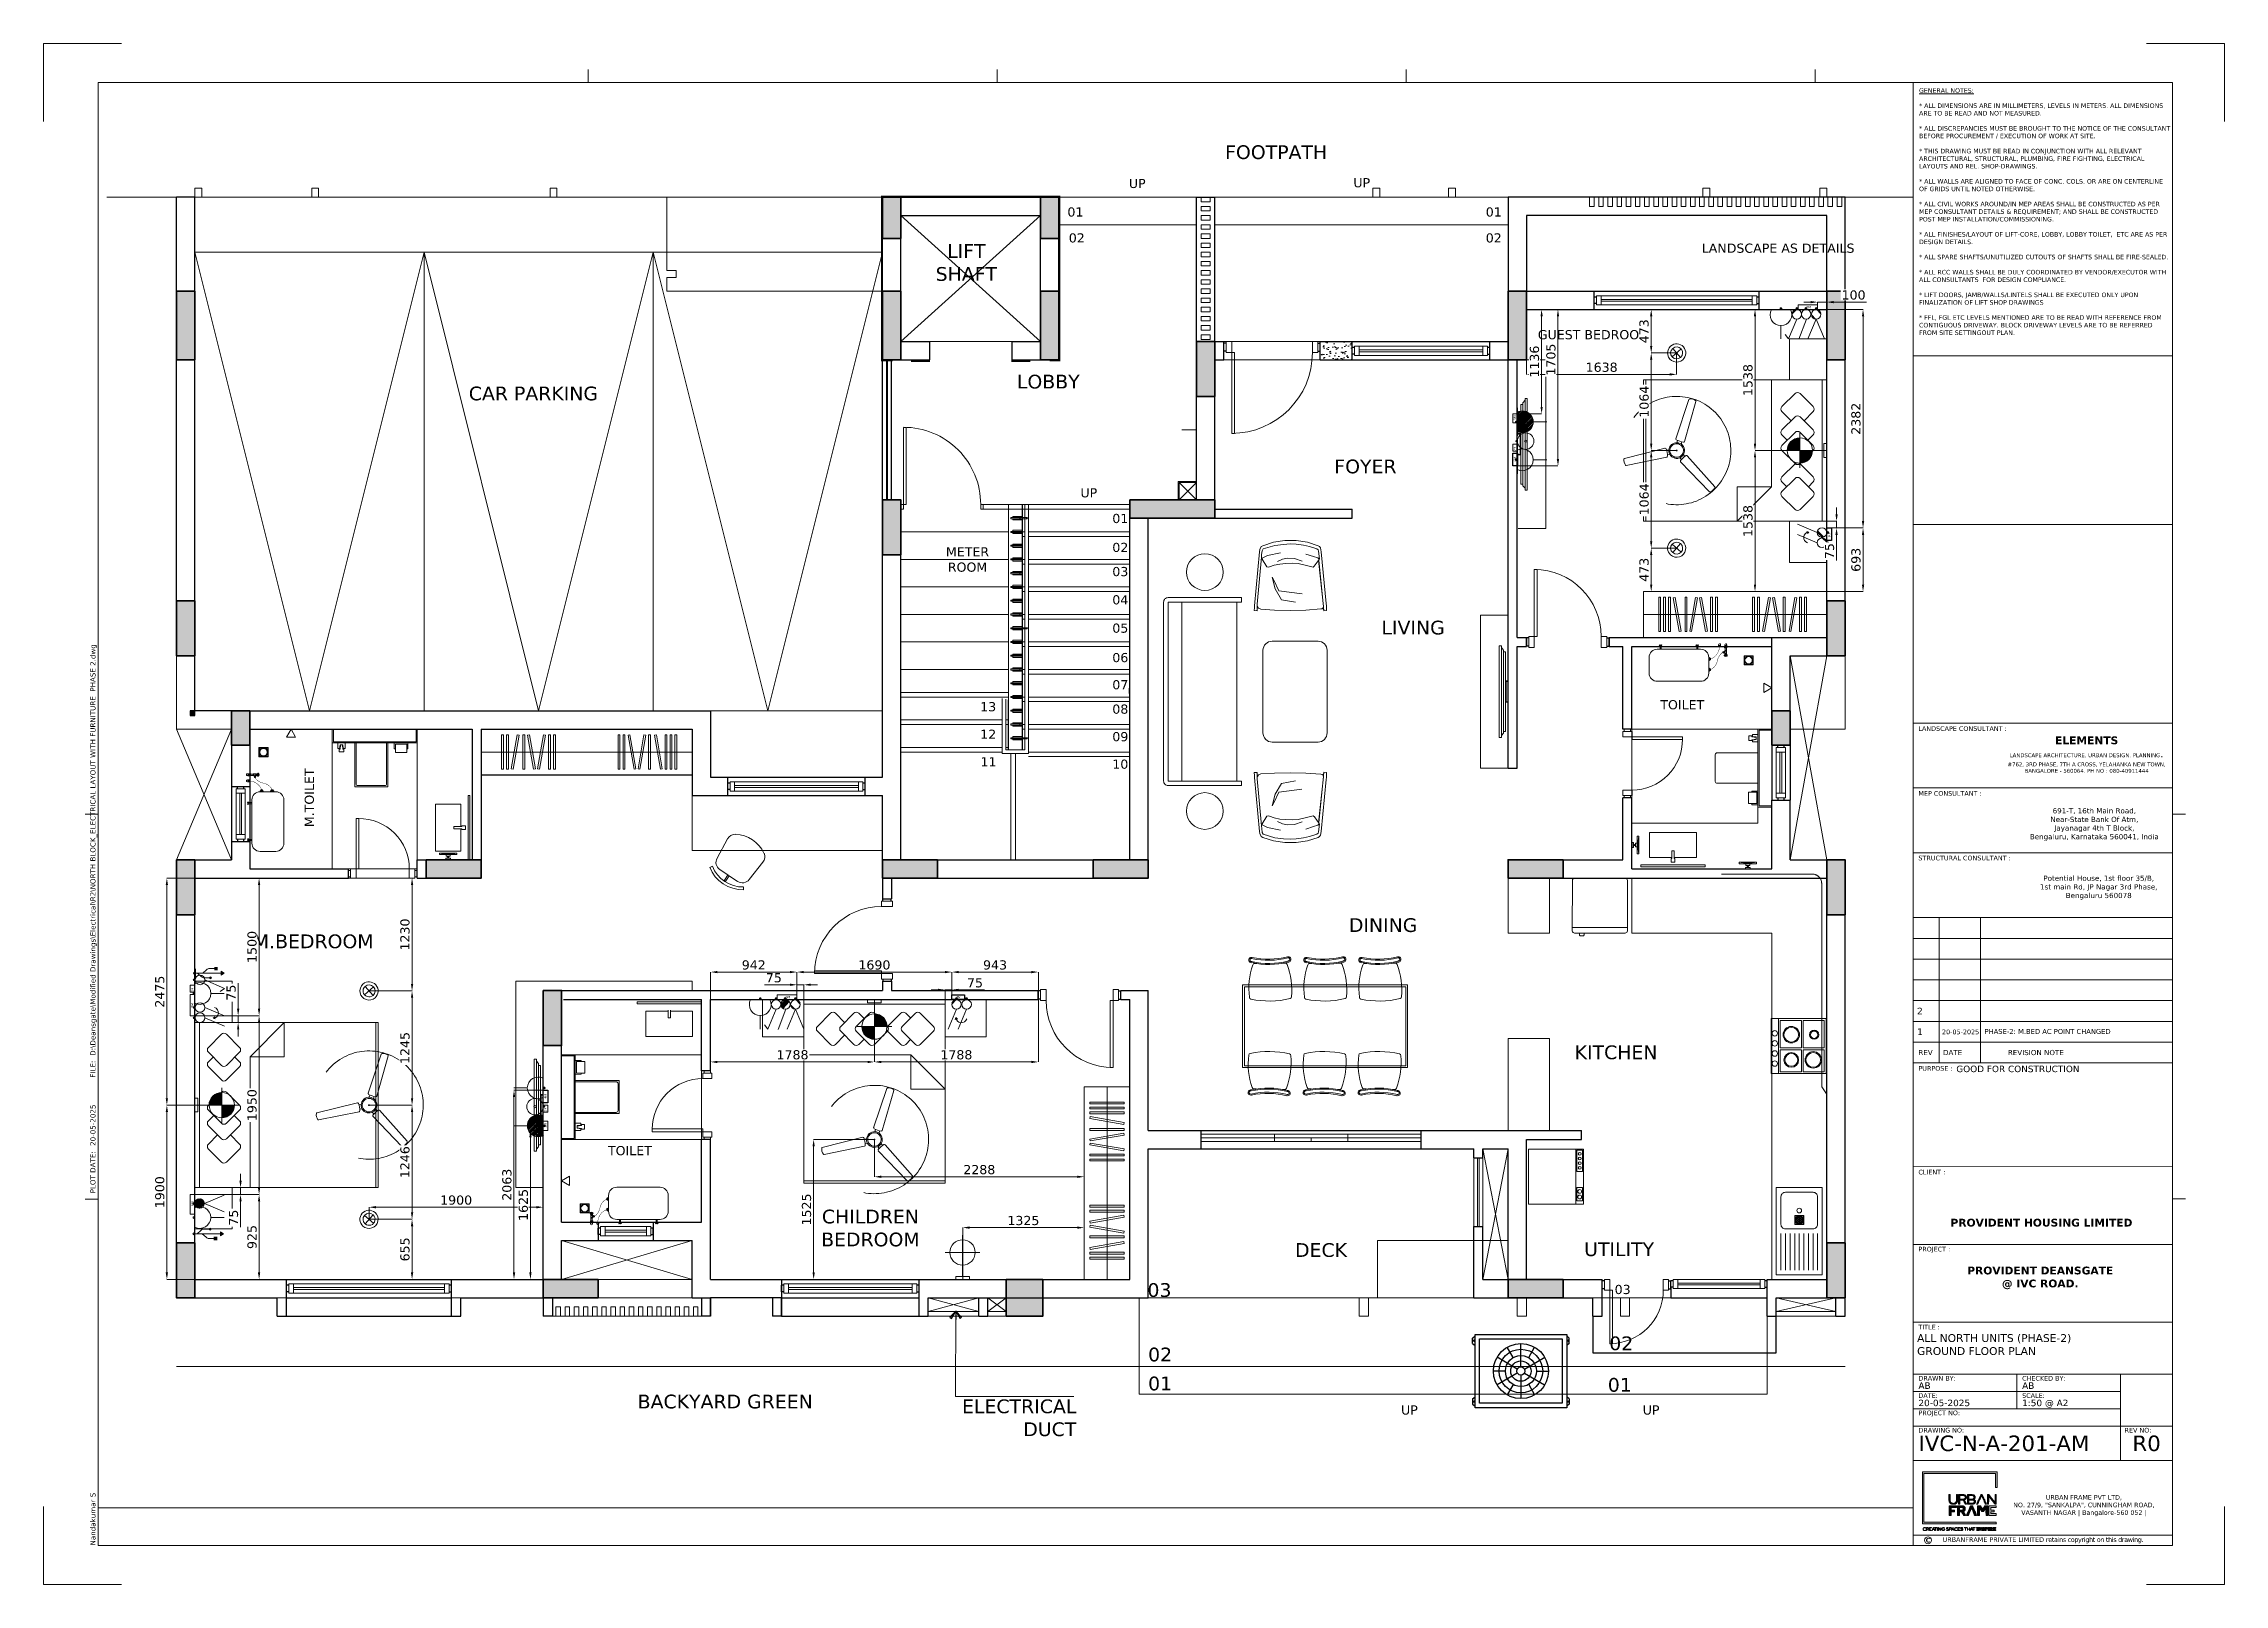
# Paper-space layout 'IVC-N-A-201-AM' of a CAD drawing. Header units: millimetres. Extents: x -4108 to -3513, y 58 to 478.
# The model-space entities are those that its viewports show. They can reach past a viewport. Long polylines and large blocks are cut down to what shows.
import ezdxf
from ezdxf.enums import TextEntityAlignment as Align

# ---------------------------------------------------------------- set-up
doc = ezdxf.new("R2010")
doc.units = ezdxf.units.MM
for name, pattern in [('DASHED', [19.05, 12.7, -6.35]), ('DOT', [0.25, 0, -0.25]), ('Hidden', [3, 2, -1])]:
    doc.linetypes.add(name, pattern=pattern)
doc.layers.get('0').update_dxf_attribs({"color": 8})
doc.layers.get('Defpoints').update_dxf_attribs({"color": 8})
for name, color, linetype, lineweight in [('01.IVC-N-A-GROUND$0$A-DOOR', 8, 'Continuous', 13), ('01.IVC-N-A-GROUND$0$A-WINW', 8, 'Continuous', 15), ('A-ANINI-ROOM TEXT', 8, 'Continuous', 9), ('A-ANNO-DIMS', 3, 'Continuous', 9), ('A-ANNO-DIMS-GRID', 5, 'Continuous', 9), ('A-ANNO-LEDR', 8, 'Continuous', 9), ('A-ANNO-SYMB', 8, 'Continuous', 25), ('A-ANNO-TEXT', 8, 'Continuous', 9), ('A-CUT-ABOE', 8, 'Hidden', 15), ('A-CUT-BELW', 8, 'Continuous', 15), ('A-DOOR', 8, 'Continuous', 13), ('A-ELEV-0.1', 8, 'Continuous', 9), ('A-ELEV-0.2', 8, 'Continuous', 25), ('A-FINISH-GYPS', 8, 'Continuous', 13), ('A-FIXT', 8, 'Continuous', 13), ('A-FLOR-LEVL', 8, 'Continuous', 18), ('A-FLOR-OTLN-HIDN', 8, 'Hidden', 30), ('A-FURN', 52, 'Continuous', 9), ('A-GLAS', 8, 'Continuous', 18), ('A-HTCH-1', 10, 'Continuous', 9), ('A-LOUR', 8, 'Continuous', 18), ('A-METL', 8, 'Continuous', 15), ('A-PLMB-FIXT', 8, 'Continuous', 15), ('A-RAIL', 8, 'Continuous', 9), ('A-STRS', 8, 'Continuous', 13), ('A-STRU-CONC', 8, 'Continuous', 35), ('A-STRU-CONC-HATH', 8, 'Continuous', 9), ('A-TTLB', 7, 'Continuous', 13), ('A-VEHL-PARK', 8, 'Continuous', 9), ('A-WALL', 8, 'Continuous', 30), ('A-WALL-BRCK', 8, 'Continuous', 30), ('A-WALL-PARP', 8, 'Continuous', 15), ('A-WINW', 8, 'Continuous', 15), ('A-XREF', 8, 'Continuous', 13), ('E_LIGHTING_CONDUIT', 7, 'DASHED', 0), ('E_MAPLE_BACK BOX', 42, 'Continuous', 0), ('E_MAPLE_LIGHTING', 5, 'Continuous', 0), ('E_MAPLE_LV OUTLETS', 150, 'Continuous', 0), ('E_MAPLE_POWER', 6, 'Continuous', 0), ('E_MAPLE_REF LINE', 8, 'DOT', 0), ('IEC-BEAM', 165, 'DASHED', 0), ('M-HVAC-EQPT', 12, 'Continuous', 0), ('PHE_SANI_EWH', 8, 'Continuous', 0), ('PS-FT', 8, 'Continuous', 0)]:
    doc.layers.add(name, color=color, linetype=linetype, lineweight=lineweight)
doc.layers.get('IEC-BEAM').off()
doc.styles.get("Standard").update_dxf_attribs({"font": 'verdana.ttf'})
doc.dimstyles.new('DIM-050', dxfattribs={"dimscale": 50, "dimtxt": 2, "dimasz": 1.5, "dimexe": 0, "dimexo": 0, "dimgap": 0.5, "dimtad": 1, "dimdec": 0, "dimzin": 0, "dimdsep": 46, "dimtxsty": 'Standard', "dimblk": 'TAG-DIM-ARROW', "dimcen": 1, "dimclre": 8, "dimclrt": 7, "dimadec": 0, "dimazin": 0, "dimtfac": 1, "dimtdec": 0, "dimtmove": 0, "dimatfit": 3, "dimldrblk": 'TAG-LED-ARROW', "dimfxl": 1, "dimtfill": 1, "dimtolj": 1, "dimtzin": 0, "dimlwd": -1, "dimlwe": 5, "dimarcsym": 0})
doc.dimstyles.new('DIM-075', dxfattribs={"dimscale": 60, "dimtxt": 2, "dimasz": 1.5, "dimexe": 0, "dimexo": 0, "dimgap": 0.5, "dimtad": 1, "dimdec": 0, "dimzin": 0, "dimdsep": 46, "dimtxsty": 'Standard', "dimblk": 'TAG-DIM-ARROW', "dimcen": 1, "dimclre": 8, "dimclrt": 7, "dimadec": 0, "dimazin": 0, "dimtfac": 1, "dimtdec": 0, "dimtmove": 0, "dimatfit": 3, "dimldrblk": 'TAG-LED-ARROW', "dimfxl": 1, "dimtfill": 1, "dimtolj": 1, "dimtzin": 0, "dimlwd": -1, "dimlwe": 5, "dimarcsym": 0})
pattern_1 = [(135, (-4513790024.334, 856612218.284), (9.57508389299, 9.57508389299), [])]

psp = doc.layouts.new('IVC-N-A-201-AM')

# ---------------------------------------------------------------- texts
at = {"color": 7, "attachment_point": 1}
for s, insert, char_height, width in [('20-05-2025', (-3590.14, 209.71), 1.273, 10.4929), ('PHASE-2: M.BED AC POINT CHANGED', (-3578.55, 209.87), 1.3434, 47.1719), ('GOOD FOR CONSTRUCTION', (-3586.24, 199.87), 1.7677, 47.1719)]:
    psp.add_mtext(s, dxfattribs=dict(at, insert=insert, char_height=char_height, width=width))

msp = doc.modelspace()

# ---------------------------------------------------------------- blocks, each defined once
blk = doc.blocks.new('UF-NEW LOGO (23-05-2022)')
at = {"layer": 'A-HTCH-1', "true_color": 0x6a1940}
h = blk.add_hatch(color=236, dxfattribs=at)
h.dxf.hatch_style = 1
h.paths.add_polyline_path([(19.2, 3.83), (19.2, 2.45), (20.27, 2.46), (21.34, 2.46), (21.35, 2.71), (21.35, 2.96), (20.56, 2.96), (19.77, 2.96), (19.78, 3.24), (19.78, 3.51), (20.29, 3.52), (20.8, 3.53), (20.8, 3.76), (20.8, 3.99), (20.29, 3.99), (19.77, 3.99), (19.78, 4.35), (19.78, 4.72), (20.56, 4.72), (21.33, 4.73), (21.33, 4.97), (21.33, 5.21), (20.27, 5.21), (19.2, 5.21)])
h.paths.add_polyline_path([(0, 7.53), (0, 0), (10.7, 0), (21.4, 0), (21.39, 0.22), (21.38, 0.45), (10.92, 0.45), (0.45, 0.46), (0.44, 7.53), (0.44, 14.61), (10.81, 14.61), (21.18, 14.61), (21.18, 12.55), (21.18, 10.49), (21.39, 10.49), (21.61, 10.49), (21.61, 12.77), (21.61, 15.04), (10.81, 15.05), (0, 15.05)])
at = {"layer": 'A-HTCH-1', "true_color": 0x6e6e6e}
h = blk.add_hatch(color=8, dxfattribs=at)
h.dxf.hatch_style = 1
h.paths.add_polyline_path([(7.69, 7.59, 0.001564), (7.69, 7.14, 0.006221), (7.69, 6.86, 0.009504), (7.7, 6.68, 0.034578), (7.72, 6.56, 0.067021), (7.83, 6.26, 0.07426), (8, 6.01, 0.073525), (8.25, 5.82, 0.063897), (8.55, 5.7, 0.045512), (8.71, 5.68, 0.017011), (8.93, 5.67, 0.017011), (9.16, 5.68, 0.045512), (9.32, 5.7, 0.065283), (9.62, 5.82, 0.072697), (9.86, 6.01, 0.073155), (10.04, 6.26, 0.067324), (10.15, 6.56, 0.035639), (10.17, 6.68, 0.008852), (10.18, 6.87, 0.006025), (10.18, 7.15, 0.001594), (10.18, 7.59), (10.18, 8.48), (10.02, 8.47), (9.86, 8.46), (9.85, 7.52, -0.000915), (9.85, 6.95, -0.009303), (9.84, 6.71, -0.022522), (9.82, 6.57, -0.065732), (9.8, 6.48, -0.047872), (9.7, 6.3, -0.057005), (9.58, 6.16, -0.058191), (9.43, 6.05, -0.053305), (9.26, 5.98, -0.019882), (9.17, 5.95, -0.030148), (9.09, 5.94, -0.025213), (9.01, 5.94, -0.009537), (8.88, 5.94, -0.009399), (8.76, 5.95, -0.032061), (8.67, 5.96, -0.039236), (8.6, 5.98, -0.019963), (8.52, 6.01, -0.037223), (8.36, 6.1, -0.053863), (8.24, 6.2, -0.053779), (8.15, 6.32, -0.036963), (8.07, 6.48, -0.06806), (8.04, 6.57, -0.020197), (8.03, 6.71, -0.008871), (8.02, 6.96, -0.000955), (8.01, 7.52), (8, 8.46), (7.84, 8.47), (7.69, 8.48)])
h = blk.add_hatch(color=8, dxfattribs=at)
h.dxf.hatch_style = 1
h.paths.add_polyline_path([(10.48, 8.45, 0.090352), (10.47, 8.42, 0.000183), (10.47, 8.03, 0.00128), (10.47, 7.59, 0.000793), (10.47, 7.07), (10.48, 5.71), (10.64, 5.71), (10.8, 5.7), (10.8, 6.3), (10.8, 6.9), (11.29, 6.89), (11.79, 6.89), (12.11, 6.3), (12.43, 5.71), (12.61, 5.71, 0.003532), (12.72, 5.71, 0.065341), (12.76, 5.71, 0.336377), (12.77, 5.72, 0.127171), (12.76, 5.75, 0.004412), (12.74, 5.78, 0.000086), (12.65, 5.94, 0.000207), (12.55, 6.14, 0.000139), (12.42, 6.36, -0.000529), (12.3, 6.57, -0.000869), (12.2, 6.76, -0.000063), (12.11, 6.92, -0.126131), (12.11, 6.93, -0.296419), (12.11, 6.93, -0.002661), (12.15, 6.95, -0.007926), (12.19, 6.96, -0.004902), (12.24, 6.98, 0.036834), (12.36, 7.04, 0.036388), (12.47, 7.11, 0.037949), (12.56, 7.2, 0.051288), (12.64, 7.29, 0.029838), (12.69, 7.38, 0.046222), (12.72, 7.47, 0.043046), (12.74, 7.57, 0.022052), (12.74, 7.69, 0.081641), (12.7, 7.94, 0.09416), (12.59, 8.15, 0.087158), (12.39, 8.31, 0.059667), (12.13, 8.42, 0.063987), (11.92, 8.46, 0.003342), (11.25, 8.47, 0.001062), (10.52, 8.48, 0.313843)])
h.paths.add_polyline_path([(13.09, 8.47, 0.003098), (13.09, 8.46, 0.000001), (13.09, 8.05, 0.000019), (13.09, 7.61, 0.000011), (13.09, 7.08), (13.09, 5.71), (13.84, 5.71, 0.00347), (14.37, 5.72, 0.022727), (14.64, 5.74, 0.044229), (14.81, 5.77, 0.046345), (14.98, 5.84, 0.042443), (15.08, 5.9, 0.032136), (15.18, 5.98, 0.032823), (15.26, 6.07, 0.057574), (15.31, 6.16, 0.095345), (15.38, 6.42, 0.12074), (15.34, 6.66, 0.120946), (15.18, 6.86, 0.095881), (14.95, 6.98, -0.0026), (14.84, 7.02, -0.114929), (14.82, 7.03, -0.513009), (14.82, 7.04, -0.022067), (14.86, 7.06, 0.068307), (14.95, 7.12, 0.028567), (15.06, 7.21, 0.028672), (15.15, 7.32, 0.057584), (15.21, 7.41, 0.028386), (15.24, 7.48, 0.038075), (15.25, 7.54, 0.030964), (15.26, 7.61, 0.011908), (15.26, 7.71, 0.012013), (15.26, 7.81, 0.036489), (15.25, 7.88, 0.041977), (15.23, 7.95, 0.0203), (15.2, 8.03, 0.057193), (15.12, 8.16, 0.062803), (15, 8.27, 0.057127), (14.86, 8.36, 0.03658), (14.68, 8.42, 0.042405), (14.58, 8.44, 0.012906), (14.43, 8.45, 0.008037), (14.2, 8.46, 0.00187), (13.82, 8.47, 0.001715), (13.54, 8.47, 0.00286), (13.31, 8.47, 0.00033), (13.1, 8.47, 0.40894), (13.09, 8.47)])
h.paths.add_polyline_path([(14.75, 6.82, -0.098143), (14.96, 6.67, -0.153286), (15.06, 6.47, -0.163291), (15.02, 6.26, -0.114417), (14.86, 6.08, -0.064616), (14.73, 6.02, -0.052008), (14.58, 5.98, -0.029177), (14.35, 5.96, -0.005871), (13.96, 5.96), (13.4, 5.96), (13.4, 6.43), (13.4, 6.9), (14.01, 6.89), (14.62, 6.89)])
h.paths.add_polyline_path([(14.63, 8.15, -0.043581), (14.72, 8.1, -0.038315), (14.8, 8.04, -0.03961), (14.86, 7.96, -0.059386), (14.91, 7.88, -0.086371), (14.94, 7.73, -0.071335), (14.93, 7.57, -0.071831), (14.87, 7.42, -0.090126), (14.78, 7.3, -0.049671), (14.65, 7.22, -0.07798), (14.53, 7.17, -0.039617), (14.35, 7.15, -0.004909), (13.95, 7.14), (13.4, 7.13), (13.4, 7.67), (13.4, 8.21), (13.97, 8.21, -0.00178), (14.31, 8.2, -0.015283), (14.46, 8.19, -0.035039), (14.55, 8.18, -0.055203), (14.63, 8.15)])
h.paths.add_polyline_path([(12.07, 8.16, -0.109704), (12.29, 8.02, -0.123145), (12.42, 7.81, -0.129272), (12.42, 7.57, -0.127691), (12.31, 7.35, -0.074774), (12.17, 7.24, -0.081001), (12.01, 7.18, -0.045053), (11.77, 7.15, -0.008539), (11.32, 7.14), (10.8, 7.14), (10.8, 7.68), (10.8, 8.22), (11.38, 8.21, -0.002115), (11.71, 8.2, -0.011677), (11.88, 8.19, -0.021735), (11.99, 8.18, -0.049732)], flags=16)
h = blk.add_hatch(color=8, dxfattribs=at)
h.dxf.hatch_style = 1
h.paths.add_polyline_path([(16.93, 8.45, 0.056276), (16.92, 8.42, 0.000123), (16.74, 8.03, 0.000836), (16.54, 7.59, 0.000519), (16.3, 7.07, -0.000054), (16.07, 6.56, -0.000089), (15.87, 6.12, -0.000005), (15.69, 5.72, -0.016952), (15.69, 5.72, 0.545014), (15.69, 5.71, 0.005263), (15.73, 5.71, 0.010734), (15.79, 5.71, 0.006099), (15.85, 5.71), (16.02, 5.71), (16.56, 6.95, -0.000881), (16.78, 7.43, -0.00146), (16.96, 7.83, -0.000095), (17.12, 8.18, -0.289642), (17.13, 8.19, -0.283572), (17.13, 8.18, -0.003317), (17.16, 8.13, -0.008805), (17.19, 8.06, -0.005489), (17.23, 7.99, -0.00004), (17.29, 7.86, -0.000004), (17.42, 7.55, -0.000005), (17.58, 7.19, -0.000004), (17.75, 6.8, 0.000263), (17.91, 6.42, 0.000405), (18.06, 6.09, 0.000124), (18.19, 5.8, 0.012285), (18.2, 5.76, 0.087055), (18.23, 5.73, 0.122295), (18.25, 5.72, 0.056666), (18.3, 5.71, 0.007199), (18.4, 5.71, 0.002479), (18.46, 5.71, 0.004137), (18.52, 5.71, 0.000689), (18.57, 5.71, 0.411462), (18.57, 5.71, 0.105552), (18.57, 5.72, 0.000002), (18.03, 6.91, 0.000086), (17.56, 7.97, 0.001592), (17.4, 8.3), (17.33, 8.47), (17.14, 8.47, 0.009056), (17.05, 8.47, 0.02571), (16.99, 8.47, 0.034926), (16.95, 8.46, 0.166208)])
h = blk.add_hatch(color=8, dxfattribs=at)
h.dxf.hatch_style = 1
h.paths.add_polyline_path([(18.88, 7.09), (18.88, 5.7), (19.02, 5.71), (19.17, 5.71), (19.18, 6.86), (19.19, 8), (19.78, 7.27, 0.000316), (20.04, 6.96, 0.000267), (20.3, 6.63, 0.000269), (20.54, 6.33, 0.000754), (20.72, 6.12), (21.05, 5.71), (21.19, 5.71), (21.33, 5.7), (21.33, 7.09), (21.33, 8.47), (21.19, 8.47), (21.04, 8.47), (21.04, 7.34), (21.04, 6.21), (20.99, 6.26, -0.021426), (20.95, 6.31, -0.000225), (20.7, 6.62, -0.000719), (20.41, 6.98, -0.000467), (20.07, 7.39), (19.2, 8.46), (19.04, 8.47), (18.88, 8.48)])
at = {"layer": 'A-HTCH-1', "true_color": 0x6a1940}
h = blk.add_hatch(color=236, dxfattribs=at)
h.dxf.hatch_style = 1
h.paths.add_polyline_path([(7.73, 3.83), (7.73, 2.45), (8.01, 2.46), (8.29, 2.46), (8.29, 2.99), (8.3, 3.53), (8.81, 3.53), (9.33, 3.53), (9.33, 3.76), (9.33, 3.99), (8.81, 3.99), (8.3, 3.99), (8.3, 4.36), (8.3, 4.73), (9.08, 4.73), (9.85, 4.73), (9.85, 4.97), (9.85, 5.21), (8.79, 5.21), (7.73, 5.21)])
h = blk.add_hatch(color=236, dxfattribs=at)
h.dxf.hatch_style = 1
h.paths.add_polyline_path([(10.12, 3.84), (10.13, 2.46), (10.41, 2.46), (10.69, 2.45), (10.69, 2.98), (10.7, 3.51), (11, 3.52), (11.31, 3.53), (11.58, 2.99), (11.86, 2.46), (12.17, 2.46, 0.004343), (12.29, 2.46, 0.007244), (12.39, 2.46, 0.002098), (12.48, 2.46, 0.40392), (12.48, 2.47, 0.120589), (12.48, 2.48, 0.000229), (12.39, 2.64, 0.001637), (12.3, 2.82, 0.001012), (12.18, 3.04, -0.001526), (12.07, 3.25, -0.00253), (11.98, 3.43, -0.000265), (11.89, 3.59, -0.341863), (11.89, 3.6, -0.057567), (11.9, 3.61, -0.001751), (11.93, 3.62, -0.003437), (11.96, 3.64, -0.002367), (12, 3.66, 0.052187), (12.09, 3.72, 0.035064), (12.19, 3.81, 0.03418), (12.28, 3.91, 0.040448), (12.34, 4.02, 0.022671), (12.38, 4.1, 0.047294), (12.39, 4.17, 0.03582), (12.4, 4.24, 0.008388), (12.41, 4.37, 0.008652), (12.4, 4.49, 0.03339), (12.4, 4.57, 0.043875), (12.38, 4.64, 0.023719), (12.35, 4.71, 0.054556), (12.25, 4.87, 0.058882), (12.12, 5.01, 0.057596), (11.96, 5.11, 0.048598), (11.77, 5.18, 0.041836), (11.67, 5.2, 0.012475), (11.52, 5.21, 0.007686), (11.28, 5.21, 0.00173), (10.88, 5.21), (10.12, 5.21)])
h.paths.add_polyline_path([(11.68, 4.66, -0.068037), (11.74, 4.61, -0.050747), (11.8, 4.53, -0.051224), (11.83, 4.44, -0.0741), (11.85, 4.36, -0.0741), (11.83, 4.28, -0.051224), (11.8, 4.19, -0.050747), (11.74, 4.11, -0.068037), (11.68, 4.05, -0.060988), (11.62, 4.02, -0.059419), (11.55, 4, -0.022863), (11.43, 3.99, -0.001928), (11.14, 3.99), (10.69, 3.98), (10.69, 4.36), (10.69, 4.73), (11.14, 4.73, -0.001928), (11.43, 4.72, -0.022863), (11.55, 4.71, -0.059419), (11.62, 4.7, -0.060988)], flags=16)
h = blk.add_hatch(color=236, dxfattribs=at)
h.dxf.hatch_style = 1
h.paths.add_polyline_path([(13.9, 5.19, 0.040622), (13.88, 5.17, 0.000008), (13.36, 3.89, 0.000061), (12.86, 2.69, 0.005056), (12.79, 2.5), (12.77, 2.45), (13.06, 2.46), (13.36, 2.46), (13.42, 2.62, 0.000931), (13.46, 2.72, 0.000064), (13.57, 3.01, 0.000091), (13.71, 3.35, 0.000068), (13.85, 3.73, -0.001766), (13.99, 4.09, -0.00299), (14.12, 4.4, -0.000407), (14.23, 4.67, -0.557838), (14.23, 4.67, -0.088893), (14.24, 4.65, -0.000133), (14.36, 4.36, -0.001082), (14.48, 4.03, -0.000668), (14.63, 3.64, 0.000146), (14.77, 3.24, 0.000216), (14.9, 2.89, 0.000094), (15.01, 2.6, 0.004362), (15.04, 2.53), (15.07, 2.45), (15.37, 2.45, 0.003371), (15.49, 2.45, 0.005618), (15.59, 2.46, 0.001267), (15.67, 2.46, 0.402248), (15.68, 2.46, 0.09643), (15.68, 2.48, 0.000007), (15.2, 3.65, 0.000189), (14.78, 4.69, 0.002741), (14.63, 5.06), (14.57, 5.2), (14.24, 5.21, 0.005177), (14.11, 5.21, 0.008206), (14, 5.21, 0.003088), (13.91, 5.2, 0.247264)])
h = blk.add_hatch(color=236, dxfattribs=at)
h.dxf.hatch_style = 1
h.paths.add_polyline_path([(15.96, 3.83), (15.96, 2.45), (16.23, 2.45), (16.49, 2.45), (16.49, 3.59), (16.5, 4.72), (16.86, 4.13), (17.23, 3.54), (17.44, 3.54), (17.65, 3.54), (18.02, 4.14), (18.39, 4.74), (18.4, 3.6), (18.41, 2.46), (18.67, 2.46), (18.93, 2.46), (18.94, 3.84), (18.94, 5.21), (18.51, 5.21), (18.07, 5.21), (17.77, 4.73, -0.003143), (17.65, 4.55, -0.005172), (17.55, 4.39, -0.001108), (17.46, 4.26, -0.332559), (17.44, 4.25, -0.171385), (17.43, 4.26, -0.00074), (17.35, 4.4, -0.003455), (17.25, 4.55, -0.002158), (17.14, 4.73), (16.84, 5.2), (16.4, 5.21), (15.96, 5.21)])
at = {"layer": 'A-HTCH-1', "true_color": 0x6e6e6e}
h = blk.add_hatch(color=8, dxfattribs=at)
h.dxf.hatch_style = 1
h.paths.add_polyline_path([(0.43, -1.11, 0.027702), (0.36, -1.15, 0.048165), (0.31, -1.19, 0.048465), (0.27, -1.24, 0.02844), (0.24, -1.3, 0.083062), (0.19, -1.43, 0.068399), (0.19, -1.57, 0.067952), (0.23, -1.71, 0.079744), (0.3, -1.83, 0.119108), (0.43, -1.92, 0.08208), (0.6, -1.95, 0.079799), (0.79, -1.93, 0.101206), (0.94, -1.86, 0.111117), (0.96, -1.83, 0.481284), (0.95, -1.82, 0.148679), (0.92, -1.82, 0.04807), (0.87, -1.84, -0.023584), (0.84, -1.86, -0.01326), (0.79, -1.88, -0.013211), (0.75, -1.9, -0.021002), (0.71, -1.91, -0.115482), (0.57, -1.91, -0.093133), (0.42, -1.85, -0.091804), (0.31, -1.75, -0.107938), (0.25, -1.61, -0.133061), (0.26, -1.37, -0.152774), (0.39, -1.18, -0.154403), (0.61, -1.11, -0.136403), (0.84, -1.17, 0.016538), (0.88, -1.19, 0.026679), (0.91, -1.2, 0.024909), (0.94, -1.21, 0.324309), (0.95, -1.21, 0.270252), (0.95, -1.19, 0.090982), (0.94, -1.17, 0.046224), (0.9, -1.14, 0.012766), (0.84, -1.11, 0.084341), (0.75, -1.08, 0.033864), (0.63, -1.07, 0.033806), (0.51, -1.08, 0.087416), (0.43, -1.11)])
h = blk.add_hatch(color=8, dxfattribs=at)
h.dxf.hatch_style = 1
h.paths.add_polyline_path([(1.18, -1.51, 0.002173), (1.18, -1.75, 0.016461), (1.19, -1.87, 0.030887), (1.2, -1.93, 0.357329), (1.22, -1.95, 0.273642), (1.23, -1.94, 0.084509), (1.24, -1.91, 0.035355), (1.25, -1.86, 0.005946), (1.25, -1.75), (1.25, -1.55), (1.41, -1.55), (1.58, -1.55), (1.68, -1.75, 0.007678), (1.71, -1.83, 0.011991), (1.75, -1.89, 0.006197), (1.78, -1.94, 0.25585), (1.79, -1.95, 0.506668), (1.8, -1.94, 0.009778), (1.78, -1.89, 0.015025), (1.76, -1.84, 0.008487), (1.73, -1.77, -0.003986), (1.7, -1.69, -0.005897), (1.67, -1.63, -0.002874), (1.65, -1.58, -0.108509), (1.64, -1.56, -0.180129), (1.65, -1.55, -0.021723), (1.66, -1.54, -0.023605), (1.69, -1.52, -0.017362), (1.71, -1.5, 0.128009), (1.79, -1.42, 0.119223), (1.81, -1.32, 0.117542), (1.79, -1.21, 0.122015), (1.72, -1.13, 0.064717), (1.68, -1.11, 0.051968), (1.63, -1.09, 0.029856), (1.55, -1.08, 0.00635), (1.42, -1.08), (1.18, -1.07)])
h.paths.add_polyline_path([(1.66, -1.15, -0.097171), (1.74, -1.21, -0.129142), (1.77, -1.28, -0.12924), (1.77, -1.36, -0.097398), (1.72, -1.44, -0.054245), (1.68, -1.47, -0.097057), (1.65, -1.49, -0.049345), (1.59, -1.5, -0.005885), (1.46, -1.51), (1.25, -1.52), (1.25, -1.32), (1.25, -1.12), (1.42, -1.12, -0.013041), (1.5, -1.12, -0.021167), (1.57, -1.13, -0.024971), (1.63, -1.14, -0.060215)], flags=16)
h = blk.add_hatch(color=8, dxfattribs=at)
h.dxf.hatch_style = 1
h.paths.add_polyline_path([(2.04, -1.51), (2.04, -1.95), (2.33, -1.95, 0.00564), (2.46, -1.95, 0.012845), (2.55, -1.94, 0.007812), (2.62, -1.94, 0.383731), (2.63, -1.93, 0.380863), (2.62, -1.92, 0.008841), (2.55, -1.91, 0.013787), (2.47, -1.91, 0.006171), (2.35, -1.91), (2.08, -1.91), (2.08, -1.72), (2.08, -1.53), (2.27, -1.53, 0.009838), (2.34, -1.53, 0.019442), (2.4, -1.53, 0.015687), (2.44, -1.52, 0.362465), (2.45, -1.51, 0.362465), (2.44, -1.5, 0.015687), (2.4, -1.5, 0.019442), (2.34, -1.49, 0.009838), (2.27, -1.49), (2.08, -1.49), (2.08, -1.3), (2.08, -1.12), (2.35, -1.12, 0.006171), (2.47, -1.12, 0.013787), (2.55, -1.11, 0.008841), (2.62, -1.1, 0.380863), (2.63, -1.09, 0.383731), (2.62, -1.09, 0.007812), (2.55, -1.08, 0.012845), (2.46, -1.07, 0.00564), (2.33, -1.07), (2.04, -1.07)])
h = blk.add_hatch(color=8, dxfattribs=at)
h.dxf.hatch_style = 1
h.paths.add_polyline_path([(3.15, -1.09, 0.034354), (3.14, -1.11, 0.00012), (3.03, -1.36, 0.000732), (2.92, -1.62, 0.0008), (2.82, -1.87, 0.014115), (2.8, -1.91, 0.053636), (2.8, -1.93, 0.162836), (2.8, -1.94, 0.356542), (2.81, -1.94, 0.170678), (2.82, -1.93, 0.013508), (2.84, -1.9, 0.01711), (2.87, -1.85, 0.012239), (2.89, -1.79), (2.95, -1.65), (3.18, -1.65), (3.4, -1.65), (3.46, -1.79, 0.014254), (3.48, -1.85, 0.01946), (3.51, -1.9, 0.016602), (3.53, -1.93, 0.166895), (3.55, -1.94, 0.062467), (3.56, -1.95, 0.155315), (3.56, -1.94, 0.221182), (3.57, -1.94, 0.127588), (3.57, -1.93, 0.010369), (3.56, -1.92, 0.000101), (3.51, -1.79, 0.000334), (3.45, -1.65, 0.000216), (3.38, -1.49, 0.004702), (3.28, -1.25, 0.02984), (3.22, -1.13, 0.097261), (3.18, -1.08, 0.447186), (3.15, -1.09)])
h.paths.add_polyline_path([(3.27, -1.34, -0.000067), (3.31, -1.42, -0.000092), (3.33, -1.49, -0.000058), (3.36, -1.55, -0.00112), (3.37, -1.57, -0.40686), (3.36, -1.58, -0.06498), (3.33, -1.59, -0.029497), (3.27, -1.6, -0.006108), (3.18, -1.6, -0.006123), (3.08, -1.6, -0.029448), (3.02, -1.59, -0.064423), (2.99, -1.58, -0.405821), (2.98, -1.57, -0.006971), (3.04, -1.43, -0.005926), (3.1, -1.29, -0.001172), (3.17, -1.15, -0.289737), (3.18, -1.14, -0.290627), (3.19, -1.14, -0.003492), (3.21, -1.2, -0.009089), (3.24, -1.26, -0.005656), (3.27, -1.34)], is_closed=False, flags=16)
h = blk.add_hatch(color=8, dxfattribs=at)
h.dxf.hatch_style = 1
h.paths.add_polyline_path([(3.48, -1.09, 0.354925), (3.49, -1.1, 0.018508), (3.53, -1.11, 0.02162), (3.58, -1.12, 0.011522), (3.65, -1.12), (3.81, -1.12), (3.81, -1.53, 0.003821), (3.81, -1.71, 0.009325), (3.82, -1.84, 0.004385), (3.82, -1.94, 0.393821), (3.83, -1.95, 0.393821), (3.84, -1.94, 0.004385), (3.85, -1.84, 0.009325), (3.85, -1.71, 0.003821), (3.85, -1.53), (3.85, -1.12), (4.02, -1.12, 0.011522), (4.08, -1.12, 0.02162), (4.14, -1.11, 0.018508), (4.18, -1.1, 0.354925), (4.18, -1.09, 0.389247), (4.17, -1.09, 0.005893), (4.09, -1.08, 0.010966), (3.98, -1.07, 0.004639), (3.83, -1.07, 0.004639), (3.68, -1.07, 0.010966), (3.57, -1.08, 0.005893), (3.49, -1.09, 0.389247)])
h = blk.add_hatch(color=8, dxfattribs=at)
h.dxf.hatch_style = 1
h.paths.add_polyline_path([(4.38, -1.51, 0.003609), (4.38, -1.7, 0.008881), (4.39, -1.83, 0.004008), (4.39, -1.94, 0.395015), (4.4, -1.95, 0.395015), (4.41, -1.94, 0.004008), (4.42, -1.83, 0.008881), (4.42, -1.7, 0.003609), (4.42, -1.51, 0.003609), (4.42, -1.32, 0.008881), (4.42, -1.19, 0.004008), (4.41, -1.08, 0.395015), (4.4, -1.07, 0.395015), (4.39, -1.08, 0.004008), (4.39, -1.19, 0.008881), (4.38, -1.32, 0.003609)])
h = blk.add_hatch(color=8, dxfattribs=at)
h.dxf.hatch_style = 1
h.paths.add_polyline_path([(4.69, -1.51, 0.003609), (4.69, -1.7, 0.008881), (4.69, -1.83, 0.004008), (4.7, -1.94, 0.395015), (4.71, -1.95, 0.402069), (4.72, -1.94, 0.001017), (4.73, -1.67, 0.005948), (4.74, -1.41, 0.012726), (4.74, -1.21, -0.561444), (4.75, -1.2, -0.102277), (4.79, -1.23, -0.020865), (4.88, -1.33, -0.002557), (5.05, -1.57, 0.002716), (5.16, -1.71, 0.004385), (5.25, -1.84, 0.000955), (5.34, -1.94, 0.230868), (5.35, -1.95, 0.401138), (5.35, -1.94, 0.001482), (5.36, -1.82, 0.006081), (5.36, -1.68, 0.003649), (5.36, -1.51, 0.003714), (5.36, -1.33, 0.008488), (5.36, -1.19, 0.003487), (5.35, -1.08, 0.39595), (5.34, -1.07, 0.388797), (5.33, -1.08, 0.004103), (5.33, -1.18, 0.009446), (5.32, -1.3, 0.004448), (5.32, -1.46), (5.31, -1.84), (5.03, -1.46, 0.004987), (4.92, -1.31, 0.007835), (4.82, -1.19, 0.002993), (4.74, -1.08, 0.222727), (4.72, -1.07, 0.364088), (4.7, -1.09, 0.025631), (4.69, -1.15, 0.015599), (4.69, -1.27, 0.002307)])
h = blk.add_hatch(color=8, dxfattribs=at)
h.dxf.hatch_style = 1
h.paths.add_polyline_path([(5.99, -1.07, 0.068772), (5.86, -1.11, 0.08268), (5.75, -1.18, 0.081861), (5.67, -1.29, 0.065842), (5.63, -1.41, 0.143622), (5.64, -1.66, 0.141209), (5.79, -1.86, 0.143033), (6.02, -1.96, 0.148338), (6.25, -1.91, 0.067222), (6.3, -1.88, 0.014605), (6.36, -1.81, 0.010046), (6.43, -1.74, 0.16433), (6.44, -1.71, -0.026079), (6.44, -1.7, -0.001879), (6.44, -1.67, -0.002631), (6.45, -1.64, -0.001986), (6.46, -1.6), (6.48, -1.51), (6.28, -1.51, 0.009336), (6.2, -1.51, 0.018746), (6.14, -1.52, 0.0148), (6.1, -1.52, 0.364825), (6.09, -1.53, 0.354925), (6.09, -1.54, 0.018508), (6.13, -1.55, 0.02162), (6.19, -1.55, 0.011522), (6.25, -1.55, -0.00579), (6.35, -1.56, -0.060979), (6.39, -1.56, -0.186656), (6.41, -1.58, -0.142425), (6.42, -1.6, -0.12761), (6.39, -1.69, -0.060565), (6.32, -1.79, -0.059419), (6.22, -1.87, -0.099904), (6.12, -1.91, -0.092474), (6, -1.91, -0.080073), (5.87, -1.87, -0.078325), (5.76, -1.79, -0.082374), (5.69, -1.68, -0.110442), (5.66, -1.51, -0.108687), (5.7, -1.34, -0.10806), (5.8, -1.2, -0.108052), (5.96, -1.12, -0.050969), (6.04, -1.1, -0.059724), (6.11, -1.11, -0.05388), (6.19, -1.13, -0.031807), (6.28, -1.17, 0.028286), (6.35, -1.21, 0.263694), (6.38, -1.21, 0.492296), (6.38, -1.18, 0.033892), (6.32, -1.14, 0.047577), (6.25, -1.1, 0.040339), (6.16, -1.08, 0.040347), (6.07, -1.07, 0.047651)])
h = blk.add_hatch(color=8, dxfattribs=at)
h.dxf.hatch_style = 1
h.paths.add_polyline_path([(7.1, -1.09, 0.089396), (7.06, -1.12, 0.07102), (7.02, -1.17, 0.067947), (6.99, -1.23, 0.069016), (6.99, -1.29, 0.079479), (7, -1.38, 0.159405), (7.04, -1.44, 0.090204), (7.13, -1.48, 0.015235), (7.31, -1.52, -0.022918), (7.44, -1.55, -0.090976), (7.51, -1.59, -0.141168), (7.54, -1.64, -0.088932), (7.55, -1.71, -0.192573), (7.51, -1.83, -0.144465), (7.38, -1.91, -0.119648), (7.21, -1.91, -0.115283), (7.05, -1.83, 0.011097), (7.01, -1.79, 0.092261), (6.98, -1.78, 0.341622), (6.97, -1.78, 0.13751), (6.96, -1.8, 0.221439), (6.98, -1.84, 0.03541), (7.04, -1.88, 0.037374), (7.12, -1.92, 0.045884), (7.2, -1.95, 0.050086), (7.28, -1.95, 0.040536), (7.37, -1.95, 0.041696), (7.45, -1.93, 0.067691), (7.52, -1.9, 0.123924), (7.58, -1.83, 0.114087), (7.61, -1.73, 0.11546), (7.59, -1.63, 0.129247), (7.53, -1.55, 0.065341), (7.5, -1.53, 0.01601), (7.44, -1.51, 0.016127), (7.38, -1.49, 0.015473), (7.31, -1.48, -0.014796), (7.18, -1.45, -0.054969), (7.11, -1.42, -0.09355), (7.06, -1.39, -0.120977), (7.04, -1.34, -0.185739), (7.05, -1.22, -0.17188), (7.15, -1.13, -0.128665), (7.3, -1.11, -0.093427), (7.47, -1.16, 0.020375), (7.51, -1.18, 0.037114), (7.54, -1.19, 0.045508), (7.57, -1.19, 0.21683), (7.58, -1.19, 0.376068), (7.58, -1.18, 0.068577), (7.57, -1.16, 0.041666), (7.54, -1.14, 0.017667), (7.49, -1.12, 0.050716), (7.4, -1.09, 0.034676), (7.29, -1.08, 0.035209), (7.18, -1.08, 0.077078)])
h = blk.add_hatch(color=8, dxfattribs=at)
h.dxf.hatch_style = 1
h.paths.add_polyline_path([(7.82, -1.51, 0.003609), (7.82, -1.7, 0.008881), (7.82, -1.83, 0.004008), (7.83, -1.94, 0.395015), (7.84, -1.95, 0.365646), (7.85, -1.94, 0.014491), (7.86, -1.89, 0.018502), (7.86, -1.83, 0.009164), (7.86, -1.75), (7.86, -1.55), (8.05, -1.55, 0.02991), (8.24, -1.54, 0.11105), (8.35, -1.5, 0.164115), (8.41, -1.43, 0.089776), (8.43, -1.31, 0.090638), (8.41, -1.2, 0.169607), (8.35, -1.12, 0.108555), (8.23, -1.08, 0.026174), (8.03, -1.07), (7.82, -1.07)])
h.paths.add_polyline_path([(8.32, -1.17, -0.099558), (8.37, -1.24, -0.110735), (8.39, -1.31, -0.111823), (8.38, -1.39, -0.103156), (8.33, -1.46, -0.055496), (8.29, -1.49, -0.081196), (8.25, -1.5, -0.043876), (8.19, -1.51, -0.006547), (8.07, -1.51), (7.86, -1.51), (7.86, -1.31), (7.86, -1.12), (8.06, -1.12, -0.007461), (8.17, -1.12, -0.045692), (8.23, -1.13, -0.076969), (8.27, -1.14, -0.044968), (8.32, -1.17)], flags=16)
h = blk.add_hatch(color=8, dxfattribs=at)
h.dxf.hatch_style = 1
h.paths.add_polyline_path([(8.62, -1.48, 0.00015), (8.55, -1.64, 0.000228), (8.49, -1.78, 0.000083), (8.44, -1.9, 0.005661), (8.44, -1.92, 0.067865), (8.43, -1.93, 0.115738), (8.44, -1.94, 0.152592), (8.44, -1.95, 0.151196), (8.45, -1.95, 0.255996), (8.46, -1.94, 0.010959), (8.48, -1.9, 0.016436), (8.51, -1.85, 0.010712), (8.54, -1.8), (8.6, -1.64), (8.82, -1.64), (9.04, -1.64), (9.1, -1.8, 0.014607), (9.13, -1.85, 0.02192), (9.15, -1.9, 0.018078), (9.17, -1.94, 0.24963), (9.19, -1.95, 0.511021), (9.2, -1.93, 0.010157), (9.16, -1.83, 0.007968), (9.09, -1.65, 0.000889), (8.92, -1.24, 0.015967), (8.89, -1.18, 0.023559), (8.86, -1.13, 0.022096), (8.84, -1.09, 0.186915), (8.82, -1.08, 0.3147), (8.8, -1.09, 0.01832), (8.76, -1.16, 0.015602), (8.7, -1.28, 0.003563)])
h.paths.add_polyline_path([(8.93, -1.37), (9.02, -1.6), (8.82, -1.6, -0.005923), (8.75, -1.6, -0.009852), (8.69, -1.59, -0.003847), (8.63, -1.59, -0.391406), (8.63, -1.59, -0.101176), (8.64, -1.55, -0.001696), (8.72, -1.35, -0.000751), (8.81, -1.15, -0.309197), (8.82, -1.14, -0.279659), (8.83, -1.14, -0.002543), (8.86, -1.21, -0.007647), (8.89, -1.28, -0.004752)], flags=16)
h = blk.add_hatch(color=8, dxfattribs=at)
h.dxf.hatch_style = 1
h.paths.add_polyline_path([(9.56, -1.1, 0.134983), (9.4, -1.24, 0.119878), (9.32, -1.44, 0.11661), (9.34, -1.66, 0.122978), (9.46, -1.85, 0.112908), (9.59, -1.93, 0.074848), (9.77, -1.95, 0.077501), (9.94, -1.93, 0.144537), (10.05, -1.85, 0.063858), (10.07, -1.82, 0.469869), (10.06, -1.8, 0.189217), (10.04, -1.81, 0.031297), (9.99, -1.84, -0.079885), (9.87, -1.9, -0.088198), (9.74, -1.91, -0.088238), (9.61, -1.88, -0.080046), (9.49, -1.81, -0.101507), (9.38, -1.67, -0.111868), (9.35, -1.51, -0.111868), (9.38, -1.35, -0.101507), (9.49, -1.21, -0.080883), (9.61, -1.14, -0.085905), (9.74, -1.11, -0.08711), (9.87, -1.12, -0.086213), (9.99, -1.18, 0.02935), (10.04, -1.21, 0.19199), (10.06, -1.22, 0.480577), (10.07, -1.2, 0.058004), (10.05, -1.17, 0.1366), (9.97, -1.11, 0.051124), (9.83, -1.08, 0.050406), (9.68, -1.07, 0.087582)])
h = blk.add_hatch(color=8, dxfattribs=at)
h.dxf.hatch_style = 1
h.paths.add_polyline_path([(10.29, -1.51), (10.29, -1.95), (10.6, -1.95, 0.005407), (10.73, -1.95, 0.01242), (10.82, -1.94, 0.007361), (10.9, -1.94, 0.385003), (10.91, -1.93, 0.380863), (10.9, -1.92, 0.008841), (10.83, -1.91, 0.013787), (10.74, -1.91, 0.006171), (10.63, -1.91), (10.36, -1.91), (10.36, -1.72), (10.36, -1.53), (10.53, -1.53, 0.008832), (10.61, -1.53, 0.024571), (10.66, -1.53, 0.03484), (10.69, -1.52, 0.499027), (10.7, -1.51, 0.21256), (10.68, -1.5, 0.014001), (10.64, -1.5, 0.018327), (10.58, -1.49, 0.012539), (10.52, -1.49), (10.36, -1.49), (10.36, -1.3), (10.36, -1.12), (10.63, -1.12, 0.006171), (10.74, -1.12, 0.013787), (10.83, -1.11, 0.008841), (10.9, -1.1, 0.380863), (10.91, -1.09, 0.385003), (10.9, -1.09, 0.007361), (10.82, -1.08, 0.01242), (10.73, -1.07, 0.005407), (10.6, -1.07), (10.29, -1.07)])
h = blk.add_hatch(color=8, dxfattribs=at)
h.dxf.hatch_style = 1
h.paths.add_polyline_path([(11.14, -1.13, 0.032341), (11.11, -1.17, 0.068449), (11.09, -1.2, 0.069342), (11.08, -1.24, 0.033951), (11.07, -1.29, 0.072806), (11.08, -1.37, 0.129066), (11.11, -1.42, 0.107027), (11.18, -1.46, 0.040485), (11.27, -1.49, -0.011415), (11.48, -1.54, -0.072327), (11.58, -1.58, -0.150899), (11.63, -1.64, -0.108604), (11.65, -1.72, -0.200663), (11.6, -1.84, -0.142042), (11.47, -1.91, -0.115828), (11.3, -1.9, -0.113616), (11.15, -1.82, 0.021556), (11.11, -1.8, 0.063564), (11.09, -1.79, 0.108585), (11.07, -1.78, 0.179939), (11.05, -1.79, 0.42235), (11.06, -1.82, 0.045564), (11.12, -1.87, 0.041556), (11.2, -1.92, 0.047827), (11.29, -1.95, 0.057835), (11.39, -1.96, 0.05277), (11.49, -1.94, 0.055428), (11.57, -1.91, 0.085262), (11.64, -1.87, 0.038368), (11.67, -1.83, 0.083957), (11.68, -1.8, 0.069328), (11.69, -1.76, 0.019905), (11.69, -1.7, 0.072967), (11.67, -1.61, 0.142024), (11.63, -1.55, 0.095176), (11.55, -1.51, 0.021853), (11.4, -1.48, -0.01617), (11.25, -1.44, -0.090157), (11.17, -1.41, -0.165966), (11.14, -1.36, -0.093842), (11.13, -1.29, -0.03237), (11.13, -1.24, -0.064539), (11.15, -1.21, -0.070766), (11.17, -1.18, -0.046831), (11.2, -1.15, -0.101085), (11.27, -1.12, -0.061778), (11.36, -1.11, -0.057459), (11.46, -1.12, -0.059197), (11.56, -1.16, 0.00502), (11.63, -1.19, 0.061829), (11.65, -1.2, 0.277985), (11.67, -1.2, 0.175665), (11.67, -1.18, 0.285042), (11.65, -1.15, 0.034326), (11.56, -1.11, 0.036945), (11.45, -1.08, 0.042926), (11.35, -1.07, 0.014856), (11.27, -1.08, 0.058238), (11.22, -1.08, 0.074832), (11.19, -1.1, 0.035479)])
h = blk.add_hatch(color=8, dxfattribs=at)
h.dxf.hatch_style = 1
h.paths.add_polyline_path([(12.13, -1.09, 0.34793), (12.14, -1.1, 0.015187), (12.18, -1.11, 0.020201), (12.23, -1.12, 0.01236), (12.29, -1.12), (12.45, -1.13), (12.45, -1.54, 0.004114), (12.46, -1.71, 0.008901), (12.47, -1.84, 0.003695), (12.47, -1.94, 0.390583), (12.48, -1.95, 0.394785), (12.49, -1.94, 0.00384), (12.5, -1.84, 0.00893), (12.5, -1.71, 0.003927), (12.5, -1.53), (12.5, -1.12), (12.67, -1.12, 0.011522), (12.73, -1.12, 0.02162), (12.79, -1.11, 0.018508), (12.82, -1.1, 0.354925), (12.83, -1.09, 0.389247), (12.82, -1.09, 0.005893), (12.74, -1.08, 0.010966), (12.63, -1.07, 0.004639), (12.48, -1.07, 0.004894), (12.34, -1.07, 0.010029), (12.23, -1.08, 0.004509), (12.14, -1.08, 0.391627)])
h = blk.add_hatch(color=8, dxfattribs=at)
h.dxf.hatch_style = 1
h.paths.add_polyline_path([(13.01, -1.51, 0.002184), (13.01, -1.76, 0.016532), (13.01, -1.87, 0.031097), (13.02, -1.93, 0.357), (13.04, -1.95, 0.280451), (13.06, -1.94, 0.080293), (13.07, -1.91, 0.033635), (13.07, -1.85, 0.005528), (13.07, -1.74), (13.07, -1.53), (13.36, -1.53), (13.64, -1.53), (13.64, -1.74, 0.008575), (13.64, -1.83, 0.017647), (13.65, -1.89, 0.013417), (13.65, -1.94, 0.368504), (13.66, -1.95, 0.395015), (13.67, -1.94, 0.004008), (13.68, -1.83, 0.008881), (13.68, -1.7, 0.003609), (13.69, -1.51, 0.003609), (13.68, -1.32, 0.008881), (13.68, -1.19, 0.004008), (13.67, -1.08, 0.395015), (13.66, -1.07, 0.368504), (13.65, -1.08, 0.013417), (13.65, -1.13, 0.017647), (13.64, -1.2, 0.008575), (13.64, -1.28), (13.64, -1.49), (13.36, -1.49), (13.07, -1.49), (13.07, -1.28, 0.005528), (13.07, -1.17, 0.033635), (13.07, -1.11, 0.080293), (13.06, -1.08, 0.280451), (13.04, -1.07, 0.357), (13.02, -1.09, 0.031097), (13.01, -1.15, 0.016532), (13.01, -1.27, 0.002184), (13.01, -1.51)])
h = blk.add_hatch(color=8, dxfattribs=at)
h.dxf.hatch_style = 1
h.paths.add_polyline_path([(14.05, -1.49, 0.00008), (13.98, -1.66, 0.000124), (13.92, -1.8, 0.000035), (13.87, -1.92, 0.004141), (13.86, -1.93, 0.136426), (13.86, -1.94, 0.230889), (13.87, -1.95, 0.149101), (13.87, -1.95, 0.057141), (13.88, -1.94, 0.165071), (13.9, -1.93, 0.015792), (13.92, -1.9, 0.018788), (13.95, -1.85, 0.013733), (13.97, -1.79), (14.03, -1.65), (14.26, -1.65), (14.48, -1.65), (14.54, -1.79, 0.013524), (14.56, -1.85, 0.018655), (14.59, -1.9, 0.015488), (14.61, -1.93, 0.16962), (14.62, -1.94, 0.190203), (14.64, -1.94, 0.305488), (14.64, -1.94, 0.076609), (14.64, -1.92, 0.010806), (14.62, -1.88, -0.000758), (14.6, -1.83, -0.000073), (14.56, -1.72, -0.000093), (14.5, -1.59, -0.000074), (14.44, -1.44, 0.004866), (14.37, -1.28, 0.013966), (14.32, -1.16, 0.011511), (14.28, -1.09, 0.272875), (14.26, -1.07, 0.27358), (14.23, -1.09, 0.008863), (14.19, -1.18, 0.01212), (14.13, -1.31, 0.004231)])
h.paths.add_polyline_path([(14.35, -1.34, -0.000093), (14.38, -1.42, -0.000129), (14.41, -1.49, -0.000081), (14.44, -1.55, -0.001568), (14.45, -1.57, -0.407414), (14.44, -1.58, -0.065764), (14.41, -1.59, -0.029621), (14.36, -1.6, -0.006113), (14.26, -1.6, -0.008329), (14.18, -1.6, -0.014609), (14.12, -1.59, -0.009044), (14.07, -1.59, -0.492699), (14.06, -1.58, -0.001478), (14.15, -1.37, -0.005145), (14.2, -1.24, -0.001913), (14.25, -1.15, -0.294959), (14.26, -1.14, -0.287977), (14.26, -1.14, -0.002576), (14.29, -1.2, -0.007748), (14.32, -1.26, -0.004803)], flags=16)
h = blk.add_hatch(color=8, dxfattribs=at)
h.dxf.hatch_style = 1
h.paths.add_polyline_path([(14.56, -1.09, 0.354925), (14.57, -1.1, 0.018508), (14.61, -1.11, 0.02162), (14.66, -1.12, 0.011522), (14.73, -1.12), (14.89, -1.12), (14.89, -1.53, 0.003821), (14.89, -1.71, 0.009325), (14.9, -1.84, 0.004385), (14.9, -1.94, 0.393821), (14.91, -1.95, 0.393821), (14.92, -1.94, 0.004385), (14.93, -1.84, 0.009325), (14.93, -1.71, 0.003821), (14.93, -1.53), (14.93, -1.12), (15.1, -1.12, 0.011522), (15.16, -1.12, 0.02162), (15.22, -1.11, 0.018508), (15.26, -1.1, 0.354925), (15.26, -1.09, 0.389247), (15.25, -1.09, 0.005893), (15.17, -1.08, 0.010966), (15.06, -1.07, 0.004639), (14.91, -1.07, 0.004639), (14.76, -1.07, 0.010966), (14.66, -1.08, 0.005893), (14.57, -1.09, 0.389247)])
at = {"layer": 'A-HTCH-1', "true_color": 0x6a1940}
h = blk.add_hatch(color=236, dxfattribs=at)
h.dxf.hatch_style = 1
h.paths.add_polyline_path([(15.68, -1.1, 0.145081), (15.68, -1.12, 0.053401), (15.69, -1.13, 0.047285), (15.71, -1.15, 0.041165), (15.73, -1.16), (15.79, -1.18), (15.79, -1.52), (15.79, -1.86), (15.73, -1.88, 0.08404), (15.69, -1.91, 0.558704), (15.69, -1.93, 0.090067), (15.75, -1.95, 0.011398), (15.89, -1.95, 0.006023), (15.99, -1.95, 0.030137), (16.05, -1.94, 0.060656), (16.08, -1.93, 0.304922), (16.09, -1.92, 0.129214), (16.09, -1.91, 0.073972), (16.08, -1.89, 0.065681), (16.07, -1.88, 0.060903), (16.05, -1.88, -0.210813), (16.03, -1.86, -0.091168), (16.01, -1.82, -0.027841), (16.01, -1.73, -0.002233), (16.01, -1.51, -0.002275), (16.01, -1.3, -0.027599), (16.01, -1.21, -0.08769), (16.03, -1.17, -0.201183), (16.05, -1.15, 0.06077), (16.07, -1.14, 0.063046), (16.08, -1.13, 0.069989), (16.09, -1.12, 0.122947), (16.09, -1.1, 0.29472), (16.08, -1.09, 0.068783), (16.05, -1.08, 0.031626), (15.99, -1.07, 0.005803), (15.89, -1.07, 0.006234), (15.78, -1.07, 0.028792), (15.72, -1.08, 0.053686), (15.69, -1.09, 0.313775), (15.68, -1.1)])
h = blk.add_hatch(color=236, dxfattribs=at)
h.dxf.hatch_style = 1
h.paths.add_polyline_path([(16.23, -1.1, 0.17856), (16.23, -1.11, 0.048871), (16.24, -1.12, 0.042913), (16.26, -1.13, 0.033464), (16.28, -1.14), (16.34, -1.16), (16.34, -1.51), (16.34, -1.86), (16.28, -1.88, 0.066423), (16.23, -1.91, 0.52219), (16.23, -1.93, 0.130948), (16.28, -1.95, 0.016796), (16.38, -1.95, 0.008455), (16.46, -1.95, 0.044348), (16.5, -1.94, 0.103378), (16.52, -1.93, 0.241448), (16.53, -1.92, 0.101174), (16.53, -1.9, 0.098422), (16.52, -1.89, 0.097427), (16.51, -1.89, 0.096942), (16.5, -1.88, -0.078166), (16.49, -1.88, -0.06518), (16.47, -1.87, -0.066722), (16.46, -1.87, -0.091633), (16.45, -1.85, -0.085403), (16.44, -1.8, -0.003214), (16.44, -1.58, -0.001312), (16.44, -1.35, -0.531586), (16.45, -1.34, -0.122941), (16.46, -1.35, -0.000636), (16.53, -1.43, -0.002785), (16.61, -1.53, -0.001756), (16.71, -1.65, 0.005791), (16.82, -1.78, 0.013474), (16.9, -1.87, 0.01099), (16.97, -1.94, 0.193634), (17, -1.95, 0.286298), (17.02, -1.93, 0.087172), (17.03, -1.89, 0.024961), (17.04, -1.8, 0.001952), (17.04, -1.57), (17.04, -1.18), (17.09, -1.15, 0.046994), (17.14, -1.11, 0.460296), (17.14, -1.09, 0.151619), (17.1, -1.08, 0.011574), (16.99, -1.07, 0.009127), (16.92, -1.07, 0.039672), (16.87, -1.08, 0.081275), (16.85, -1.09, 0.269048), (16.84, -1.1, 0.12529), (16.84, -1.12, 0.074532), (16.85, -1.13, 0.066771), (16.87, -1.14, 0.063131), (16.88, -1.14, -0.16897), (16.9, -1.16, -0.107074), (16.92, -1.19, -0.04118), (16.93, -1.24, -0.005191), (16.93, -1.37, -0.006124), (16.93, -1.45, -0.010639), (16.93, -1.51, -0.004907), (16.93, -1.57, -0.512764), (16.92, -1.57, -0.121382), (16.91, -1.56, -0.000929), (16.86, -1.49, -0.003369), (16.79, -1.41, -0.002148), (16.71, -1.32), (16.51, -1.07), (16.37, -1.07, 0.013707), (16.31, -1.07, 0.025757), (16.27, -1.08, 0.025336), (16.23, -1.09, 0.340193)])
h = blk.add_hatch(color=236, dxfattribs=at)
h.dxf.hatch_style = 1
h.paths.add_polyline_path([(17.44, -1.08, 0.081658), (17.38, -1.12, 0.052038), (17.33, -1.18, 0.052816), (17.29, -1.25, 0.099846), (17.28, -1.31, 0.103295), (17.3, -1.4, 0.107817), (17.35, -1.47, 0.067469), (17.44, -1.53, 0.018998), (17.61, -1.6, -0.054873), (17.7, -1.65, -0.13387), (17.75, -1.71, -0.185081), (17.75, -1.78, -0.122336), (17.72, -1.84, -0.115465), (17.66, -1.88, -0.101035), (17.59, -1.88, -0.093657), (17.51, -1.86, -0.083861), (17.45, -1.82, -0.035648), (17.43, -1.79, -0.027215), (17.4, -1.75, -0.027841), (17.38, -1.72, -0.056385), (17.37, -1.69, 0.037271), (17.36, -1.66, 0.084063), (17.35, -1.64, 0.113008), (17.34, -1.62, 0.110143), (17.32, -1.62, 0.146825), (17.3, -1.63, 0.173505), (17.28, -1.64, 0.066477), (17.28, -1.68, 0.008742), (17.28, -1.75, 0.009828), (17.28, -1.84, 0.10384), (17.29, -1.87, 0.152937), (17.31, -1.89, 0.028703), (17.36, -1.92, 0.043721), (17.41, -1.93, 0.029252), (17.46, -1.94, 0.024074), (17.53, -1.95, 0.013284), (17.61, -1.95, 0.010164), (17.71, -1.94, 0.052159), (17.76, -1.93, 0.077715), (17.8, -1.91, 0.039837), (17.85, -1.87, 0.093225), (17.91, -1.79, 0.100619), (17.93, -1.68, 0.104935), (17.91, -1.58, 0.110203), (17.86, -1.5, 0.05134), (17.83, -1.48, 0.013977), (17.77, -1.45, 0.013986), (17.71, -1.42, 0.014127), (17.65, -1.39, -0.017312), (17.59, -1.37, -0.02098), (17.53, -1.34, -0.020104), (17.49, -1.31, -0.118541), (17.47, -1.29, -0.158355), (17.46, -1.22, -0.164576), (17.49, -1.17, -0.142933), (17.55, -1.13, -0.114103), (17.63, -1.13, -0.049513), (17.68, -1.15, -0.077172), (17.72, -1.17, -0.071141), (17.75, -1.21, -0.036018), (17.77, -1.26, 0.050407), (17.81, -1.33, 0.376885), (17.84, -1.34, 0.246879), (17.86, -1.3, 0.033603), (17.87, -1.22, 0.019235), (17.87, -1.17, 0.027482), (17.86, -1.13, 0.027653), (17.85, -1.09, 0.18192), (17.84, -1.08, 0.122018), (17.78, -1.06, 0.017275), (17.65, -1.06, 0.019095), (17.51, -1.06, 0.087372)])
h = blk.add_hatch(color=236, dxfattribs=at)
h.dxf.hatch_style = 1
h.paths.add_polyline_path([(18.07, -1.1, 0.129214), (18.07, -1.12, 0.073972), (18.08, -1.13, 0.065681), (18.09, -1.14, 0.060903), (18.11, -1.15, -0.211886), (18.13, -1.16, -0.090422), (18.15, -1.21, -0.027584), (18.15, -1.29, -0.002203), (18.15, -1.51, -0.002203), (18.15, -1.73, -0.027584), (18.15, -1.82, -0.090422), (18.13, -1.86, -0.211886), (18.11, -1.88, 0.060903), (18.09, -1.88, 0.065681), (18.08, -1.89, 0.073972), (18.07, -1.91, 0.129214), (18.07, -1.92, 0.304922), (18.08, -1.93, 0.060656), (18.11, -1.94, 0.030137), (18.17, -1.95, 0.006023), (18.27, -1.95, 0.005812), (18.38, -1.95, 0.031561), (18.44, -1.94, 0.06842), (18.47, -1.93, 0.295173), (18.48, -1.92, 0.145606), (18.48, -1.91, 0.083039), (18.47, -1.89, 0.070703), (18.45, -1.88, 0.059475), (18.43, -1.88, -0.107907), (18.41, -1.87, -0.165002), (18.39, -1.85, -0.067798), (18.38, -1.81, -0.007771), (18.38, -1.72), (18.37, -1.58), (18.5, -1.58, 0.054469), (18.65, -1.56, 0.109573), (18.75, -1.51, 0.131805), (18.81, -1.43, 0.098413), (18.83, -1.32, 0.108637), (18.81, -1.2, 0.167766), (18.73, -1.12, 0.096391), (18.59, -1.08, 0.022178), (18.34, -1.07, 0.004227), (18.2, -1.07, 0.023263), (18.12, -1.08, 0.043336), (18.08, -1.09, 0.333505), (18.07, -1.1)])
h.paths.add_polyline_path([(18.57, -1.2, -0.07537), (18.59, -1.22, -0.058393), (18.6, -1.25, -0.048071), (18.61, -1.28, -0.027227), (18.61, -1.33, -0.065902), (18.6, -1.41, -0.117763), (18.57, -1.46, -0.126918), (18.52, -1.5, -0.08362), (18.45, -1.51), (18.37, -1.51), (18.37, -1.32), (18.37, -1.13), (18.45, -1.15, -0.032291), (18.49, -1.15, -0.025978), (18.52, -1.17, -0.026688), (18.55, -1.18, -0.058805)], flags=16)
h = blk.add_hatch(color=236, dxfattribs=at)
h.dxf.hatch_style = 1
h.paths.add_polyline_path([(18.96, -1.1, 0.145081), (18.97, -1.12, 0.053401), (18.98, -1.13, 0.047285), (19, -1.15, 0.041165), (19.02, -1.16), (19.07, -1.18), (19.07, -1.52), (19.07, -1.86), (19.02, -1.88, 0.08404), (18.97, -1.91, 0.558704), (18.98, -1.93, 0.090067), (19.04, -1.95, 0.011398), (19.17, -1.95, 0.005528), (19.28, -1.95, 0.033635), (19.34, -1.94, 0.080293), (19.37, -1.93, 0.280451), (19.38, -1.92, 0.130775), (19.38, -1.9, 0.10214), (19.37, -1.89, 0.08892), (19.35, -1.89, 0.072314), (19.34, -1.88, -0.25859), (19.31, -1.87, -0.109812), (19.3, -1.83, -0.02831), (19.29, -1.75, -0.001976), (19.29, -1.52, -0.002199), (19.29, -1.3, -0.026971), (19.3, -1.21, -0.085954), (19.31, -1.17, -0.20371), (19.34, -1.15, 0.06077), (19.35, -1.14, 0.063046), (19.37, -1.13, 0.069989), (19.38, -1.12, 0.122947), (19.38, -1.1, 0.29472), (19.37, -1.09, 0.068783), (19.34, -1.08, 0.031626), (19.28, -1.07, 0.005803), (19.17, -1.07, 0.006234), (19.07, -1.07, 0.028792), (19.01, -1.08, 0.053686), (18.97, -1.09, 0.313775), (18.96, -1.1)])
h = blk.add_hatch(color=236, dxfattribs=at)
h.dxf.hatch_style = 1
h.paths.add_polyline_path([(19.53, -1.1, 0.129214), (19.54, -1.12, 0.073972), (19.55, -1.13, 0.065681), (19.56, -1.14, 0.060903), (19.58, -1.15, -0.211886), (19.6, -1.16, -0.090422), (19.61, -1.21, -0.027584), (19.62, -1.29, -0.002203), (19.62, -1.51, -0.002203), (19.62, -1.73, -0.027584), (19.61, -1.82, -0.090422), (19.6, -1.86, -0.211886), (19.58, -1.88, 0.060903), (19.56, -1.88, 0.065681), (19.55, -1.89, 0.073972), (19.54, -1.91, 0.129214), (19.53, -1.92, 0.29882), (19.54, -1.93, 0.064285), (19.57, -1.94, 0.03167), (19.63, -1.95, 0.006469), (19.73, -1.95, 0.006469), (19.83, -1.95, 0.03167), (19.89, -1.94, 0.064285), (19.92, -1.93, 0.29882), (19.93, -1.92, 0.129214), (19.92, -1.91, 0.073972), (19.91, -1.89, 0.065681), (19.9, -1.88, 0.060903), (19.88, -1.88, -0.131404), (19.86, -1.86, -0.135386), (19.85, -1.84, -0.056103), (19.84, -1.8, -0.007487), (19.84, -1.71, -0.015079), (19.84, -1.58, -0.398437), (19.87, -1.56, -0.243105), (19.9, -1.58, -0.008648), (19.99, -1.71, 0.003846), (20.1, -1.88, 0.073292), (20.14, -1.92, 0.1454), (20.19, -1.94, 0.027275), (20.28, -1.95, 0.018511), (20.37, -1.95, 0.205881), (20.4, -1.93, 0.372285), (20.4, -1.9, 0.040851), (20.35, -1.86, -0.059604), (20.3, -1.8, -0.011594), (20.22, -1.69, -0.007519), (20.14, -1.58, -0.148501), (20.12, -1.54, -0.162118), (20.13, -1.53, -0.060701), (20.14, -1.52, -0.051999), (20.15, -1.51, -0.042594), (20.17, -1.5, 0.140943), (20.24, -1.45, 0.102093), (20.29, -1.37, 0.099806), (20.3, -1.27, 0.128075), (20.26, -1.19, 0.102193), (20.21, -1.13, 0.078065), (20.12, -1.1, 0.047395), (20, -1.08, 0.012841), (19.81, -1.07, 0.004227), (19.66, -1.07, 0.023263), (19.59, -1.08, 0.043336), (19.54, -1.09, 0.333505), (19.53, -1.1)])
h.paths.add_polyline_path([(20.03, -1.19, -0.129685), (20.07, -1.25, -0.085774), (20.09, -1.32, -0.09191), (20.08, -1.4, -0.185767), (20.04, -1.44, -0.039211), (20.02, -1.45, -0.012174), (19.99, -1.46, -0.01209), (19.96, -1.47, -0.013034), (19.92, -1.48), (19.84, -1.49), (19.84, -1.31), (19.84, -1.13), (19.92, -1.15, -0.019899), (19.96, -1.16, -0.019558), (19.99, -1.17, -0.019872), (20.02, -1.18, -0.067288)], flags=16)
h = blk.add_hatch(color=236, dxfattribs=at)
h.dxf.hatch_style = 1
h.paths.add_polyline_path([(20.52, -1.1, 0.129214), (20.52, -1.12, 0.073972), (20.53, -1.13, 0.065681), (20.55, -1.14, 0.060903), (20.56, -1.15, -0.211886), (20.59, -1.16, -0.090422), (20.6, -1.21, -0.027584), (20.6, -1.29, -0.002203), (20.61, -1.51, -0.002203), (20.6, -1.73, -0.027584), (20.6, -1.82, -0.090422), (20.59, -1.86, -0.211886), (20.56, -1.88, 0.060903), (20.55, -1.88, 0.065681), (20.53, -1.89, 0.073972), (20.52, -1.91, 0.129214), (20.52, -1.92, 0.3565), (20.53, -1.93, 0.029342), (20.59, -1.94, 0.017888), (20.69, -1.95, 0.003025), (20.88, -1.95, 0.001732), (21.12, -1.95, 0.032139), (21.2, -1.94, 0.145311), (21.23, -1.93, 0.216611), (21.24, -1.9, -0.018191), (21.24, -1.88, -0.006777), (21.25, -1.84, -0.006705), (21.25, -1.8, -0.008059), (21.25, -1.77, 0.01527), (21.26, -1.72, 0.093323), (21.26, -1.7, 0.206675), (21.25, -1.69, 0.122125), (21.23, -1.69, 0.117554), (21.22, -1.69, 0.065483), (21.2, -1.7, 0.059656), (21.19, -1.72, 0.059458), (21.18, -1.74, -0.112602), (21.13, -1.8, -0.084089), (21.06, -1.85, -0.080134), (20.97, -1.88, -0.087091), (20.88, -1.87, -0.092784), (20.85, -1.86, -0.16726), (20.83, -1.83, -0.066742), (20.83, -1.79, -0.006335), (20.82, -1.69), (20.82, -1.53), (20.89, -1.53, -0.052053), (20.92, -1.54, -0.072234), (20.95, -1.55, -0.072102), (20.97, -1.56, -0.051643), (20.99, -1.59, 0.054181), (21.03, -1.64, 0.375561), (21.06, -1.64, 0.204408), (21.08, -1.6, 0.025372), (21.09, -1.51, 0.024489), (21.08, -1.42, 0.134482), (21.07, -1.37, 0.362062), (21.04, -1.37, 0.113385), (21, -1.4, -0.064395), (20.98, -1.41, -0.033828), (20.96, -1.43, -0.032997), (20.93, -1.45, -0.043224), (20.9, -1.46), (20.82, -1.47), (20.82, -1.3), (20.82, -1.14), (20.91, -1.14, -0.048895), (20.98, -1.15, -0.066802), (21.04, -1.17, -0.074822), (21.09, -1.2, -0.086063), (21.12, -1.25, 0.063124), (21.16, -1.3, 0.37917), (21.18, -1.3, 0.202596), (21.21, -1.27, 0.030055), (21.21, -1.19), (21.22, -1.07), (20.87, -1.07, 0.003126), (20.68, -1.07, 0.018368), (20.59, -1.08, 0.030576), (20.53, -1.09, 0.354458)])
for points in [[(0, 7.53), (0, 0), (10.7, 0), (21.4, 0), (21.39, 0.22), (21.38, 0.45), (10.92, 0.45), (0.45, 0.46), (0.44, 7.53), (0.44, 14.61), (10.81, 14.61), (21.18, 14.61), (21.18, 12.55), (21.18, 10.49), (21.39, 10.49), (21.61, 10.49), (21.61, 12.77), (21.61, 15.04), (10.81, 15.05), (0, 15.05)], [(7.73, 3.83), (7.73, 2.45), (8.01, 2.46), (8.29, 2.46), (8.29, 2.99), (8.3, 3.53), (8.81, 3.53), (9.33, 3.53), (9.33, 3.76), (9.33, 3.99), (8.81, 3.99), (8.3, 3.99), (8.3, 4.36), (8.3, 4.73), (9.08, 4.73), (9.85, 4.73), (9.85, 4.97), (9.85, 5.21), (8.79, 5.21), (7.73, 5.21)], [(19.2, 3.83), (19.2, 2.45), (20.27, 2.46), (21.34, 2.46), (21.35, 2.71), (21.35, 2.96), (20.56, 2.96), (19.77, 2.96), (19.78, 3.24), (19.78, 3.51), (20.29, 3.52), (20.8, 3.53), (20.8, 3.76), (20.8, 3.99), (20.29, 3.99), (19.77, 3.99), (19.78, 4.35), (19.78, 4.72), (20.56, 4.72), (21.33, 4.73), (21.33, 4.97), (21.33, 5.21), (20.27, 5.21), (19.2, 5.21)]]:
    blk.add_lwpolyline(points, close=True)
for points in [[(7.69, 7.59, 0.001564), (7.69, 7.14, 0.006221), (7.69, 6.86, 0.009504), (7.7, 6.68, 0.034578), (7.72, 6.56, 0.067021), (7.83, 6.26, 0.07426), (8, 6.01, 0.073525), (8.25, 5.82, 0.063897), (8.55, 5.7, 0.045512), (8.71, 5.68, 0.017011), (8.93, 5.67, 0.017011), (9.16, 5.68, 0.045512), (9.32, 5.7, 0.065283), (9.62, 5.82, 0.072697), (9.86, 6.01, 0.073155), (10.04, 6.26, 0.067324), (10.15, 6.56, 0.035639), (10.17, 6.68, 0.008852), (10.18, 6.87, 0.006025), (10.18, 7.15, 0.001594), (10.18, 7.59), (10.18, 8.48), (10.02, 8.47), (9.86, 8.46), (9.85, 7.52, -0.000915), (9.85, 6.95, -0.009303), (9.84, 6.71, -0.022522), (9.82, 6.57, -0.065732), (9.8, 6.48, -0.047872), (9.7, 6.3, -0.057005), (9.58, 6.16, -0.058191), (9.43, 6.05, -0.053305), (9.26, 5.98, -0.019882), (9.17, 5.95, -0.030148), (9.09, 5.94, -0.025213), (9.01, 5.94, -0.009537), (8.88, 5.94, -0.009399), (8.76, 5.95, -0.032061), (8.67, 5.96, -0.039236), (8.6, 5.98, -0.019963), (8.52, 6.01, -0.037223), (8.36, 6.1, -0.053863), (8.24, 6.2, -0.053779), (8.15, 6.32, -0.036963), (8.07, 6.48, -0.06806), (8.04, 6.57, -0.020197), (8.03, 6.71, -0.008871), (8.02, 6.96, -0.000955), (8.01, 7.52), (8, 8.46), (7.84, 8.47), (7.69, 8.48)], [(10.48, 8.45, 0.090352), (10.47, 8.42, 0.000183), (10.47, 8.03, 0.00128), (10.47, 7.59, 0.000793), (10.47, 7.07), (10.48, 5.71), (10.64, 5.71), (10.8, 5.7), (10.8, 6.3), (10.8, 6.9), (11.29, 6.89), (11.79, 6.89), (12.11, 6.3), (12.43, 5.71), (12.61, 5.71, 0.003532), (12.72, 5.71, 0.065341), (12.76, 5.71, 0.336377), (12.77, 5.72, 0.127171), (12.76, 5.75, 0.004412), (12.74, 5.78, 0.000086), (12.65, 5.94, 0.000207), (12.55, 6.14, 0.000139), (12.42, 6.36, -0.000529), (12.3, 6.57, -0.000869), (12.2, 6.76, -0.000063), (12.11, 6.92, -0.126131), (12.11, 6.93, -0.296419), (12.11, 6.93, -0.002661), (12.15, 6.95, -0.007926), (12.19, 6.96, -0.004902), (12.24, 6.98, 0.036834), (12.36, 7.04, 0.036388), (12.47, 7.11, 0.037949), (12.56, 7.2, 0.051288), (12.64, 7.29, 0.029838), (12.69, 7.38, 0.046222), (12.72, 7.47, 0.043046), (12.74, 7.57, 0.022052), (12.74, 7.69, 0.081641), (12.7, 7.94, 0.09416), (12.59, 8.15, 0.087158), (12.39, 8.31, 0.059667), (12.13, 8.42, 0.063987), (11.92, 8.46, 0.003342), (11.25, 8.47, 0.001062), (10.52, 8.48, 0.313843)], [(12.07, 8.16, -0.109704), (12.29, 8.02, -0.123145), (12.42, 7.81, -0.129272), (12.42, 7.57, -0.127691), (12.31, 7.35, -0.074774), (12.17, 7.24, -0.081001), (12.01, 7.18, -0.045053), (11.77, 7.15, -0.008539), (11.32, 7.14), (10.8, 7.14), (10.8, 7.68), (10.8, 8.22), (11.38, 8.21, -0.002115), (11.71, 8.2, -0.011677), (11.88, 8.19, -0.021735), (11.99, 8.18, -0.049732)], [(13.09, 8.47, 0.003098), (13.09, 8.46, 0.000001), (13.09, 8.05, 0.000019), (13.09, 7.61, 0.000011), (13.09, 7.08), (13.09, 5.71), (13.84, 5.71, 0.00347), (14.37, 5.72, 0.022727), (14.64, 5.74, 0.044229), (14.81, 5.77, 0.046345), (14.98, 5.84, 0.042443), (15.08, 5.9, 0.032136), (15.18, 5.98, 0.032823), (15.26, 6.07, 0.057574), (15.31, 6.16, 0.095345), (15.38, 6.42, 0.12074), (15.34, 6.66, 0.120946), (15.18, 6.86, 0.095881), (14.95, 6.98, -0.0026), (14.84, 7.02, -0.114929), (14.82, 7.03, -0.513009), (14.82, 7.04, -0.022067), (14.86, 7.06, 0.068307), (14.95, 7.12, 0.028567), (15.06, 7.21, 0.028672), (15.15, 7.32, 0.057584), (15.21, 7.41, 0.028386), (15.24, 7.48, 0.038075), (15.25, 7.54, 0.030964), (15.26, 7.61, 0.011908), (15.26, 7.71, 0.012013), (15.26, 7.81, 0.036489), (15.25, 7.88, 0.041977), (15.23, 7.95, 0.0203), (15.2, 8.03, 0.057193), (15.12, 8.16, 0.062803), (15, 8.27, 0.057127), (14.86, 8.36, 0.03658), (14.68, 8.42, 0.042405), (14.58, 8.44, 0.012906), (14.43, 8.45, 0.008037), (14.2, 8.46, 0.00187), (13.82, 8.47, 0.001715), (13.54, 8.47, 0.00286), (13.31, 8.47, 0.00033), (13.1, 8.47, 0.408941)], [(14.63, 8.15, -0.043581), (14.72, 8.1, -0.038315), (14.8, 8.04, -0.03961), (14.86, 7.96, -0.059386), (14.91, 7.88, -0.086371), (14.94, 7.73, -0.071335), (14.93, 7.57, -0.071831), (14.87, 7.42, -0.090126), (14.78, 7.3, -0.049671), (14.65, 7.22, -0.07798), (14.53, 7.17, -0.039617), (14.35, 7.15, -0.004909), (13.95, 7.14), (13.4, 7.13), (13.4, 7.67), (13.4, 8.21), (13.97, 8.21, -0.00178), (14.31, 8.2, -0.015283), (14.46, 8.19, -0.035039), (14.55, 8.18, -0.055203)], [(14.75, 6.82, -0.098143), (14.96, 6.67, -0.153286), (15.06, 6.47, -0.163291), (15.02, 6.26, -0.114417), (14.86, 6.08, -0.064616), (14.73, 6.02, -0.052008), (14.58, 5.98, -0.029177), (14.35, 5.96, -0.005871), (13.96, 5.96), (13.4, 5.96), (13.4, 6.43), (13.4, 6.9), (14.01, 6.89), (14.62, 6.89)], [(16.93, 8.45, 0.056276), (16.92, 8.42, 0.000123), (16.74, 8.03, 0.000836), (16.54, 7.59, 0.000519), (16.3, 7.07, -0.000054), (16.07, 6.56, -0.000089), (15.87, 6.12, -0.000005), (15.69, 5.72, -0.016952), (15.69, 5.72, 0.545014), (15.69, 5.71, 0.005263), (15.73, 5.71, 0.010734), (15.79, 5.71, 0.006099), (15.85, 5.71), (16.02, 5.71), (16.56, 6.95, -0.000881), (16.78, 7.43, -0.00146), (16.96, 7.83, -0.000095), (17.12, 8.18, -0.289642), (17.13, 8.19, -0.283572), (17.13, 8.18, -0.003317), (17.16, 8.13, -0.008805), (17.19, 8.06, -0.005489), (17.23, 7.99, -0.00004), (17.29, 7.86, -0.000004), (17.42, 7.55, -0.000005), (17.58, 7.19, -0.000004), (17.75, 6.8, 0.000263), (17.91, 6.42, 0.000405), (18.06, 6.09, 0.000124), (18.19, 5.8, 0.012285), (18.2, 5.76, 0.087055), (18.23, 5.73, 0.122295), (18.25, 5.72, 0.056666), (18.3, 5.71, 0.007199), (18.4, 5.71, 0.002479), (18.46, 5.71, 0.004137), (18.52, 5.71, 0.000689), (18.57, 5.71, 0.411462), (18.57, 5.71, 0.105552), (18.57, 5.72, 0.000002), (18.03, 6.91, 0.000086), (17.56, 7.97, 0.001592), (17.4, 8.3), (17.33, 8.47), (17.14, 8.47, 0.009056), (17.05, 8.47, 0.02571), (16.99, 8.47, 0.034926), (16.95, 8.46, 0.166208)], [(18.88, 7.09), (18.88, 5.7), (19.02, 5.71), (19.17, 5.71), (19.18, 6.86), (19.19, 8), (19.78, 7.27, 0.000316), (20.04, 6.96, 0.000267), (20.3, 6.63, 0.000269), (20.54, 6.33, 0.000754), (20.72, 6.12), (21.05, 5.71), (21.19, 5.71), (21.33, 5.7), (21.33, 7.09), (21.33, 8.47), (21.19, 8.47), (21.04, 8.47), (21.04, 7.34), (21.04, 6.21), (20.99, 6.26, -0.021426), (20.95, 6.31, -0.000225), (20.7, 6.62, -0.000719), (20.41, 6.98, -0.000467), (20.07, 7.39), (19.2, 8.46), (19.04, 8.47), (18.88, 8.48)], [(10.12, 3.84), (10.13, 2.46), (10.41, 2.46), (10.69, 2.45), (10.69, 2.98), (10.7, 3.51), (11, 3.52), (11.31, 3.53), (11.58, 2.99), (11.86, 2.46), (12.17, 2.46, 0.004343), (12.29, 2.46, 0.007244), (12.39, 2.46, 0.002098), (12.48, 2.46, 0.40392), (12.48, 2.47, 0.120589), (12.48, 2.48, 0.000229), (12.39, 2.64, 0.001637), (12.3, 2.82, 0.001012), (12.18, 3.04, -0.001526), (12.07, 3.25, -0.00253), (11.98, 3.43, -0.000265), (11.89, 3.59, -0.341863), (11.89, 3.6, -0.057567), (11.9, 3.61, -0.001751), (11.93, 3.62, -0.003437), (11.96, 3.64, -0.002367), (12, 3.66, 0.052187), (12.09, 3.72, 0.035064), (12.19, 3.81, 0.03418), (12.28, 3.91, 0.040448), (12.34, 4.02, 0.022671), (12.38, 4.1, 0.047294), (12.39, 4.17, 0.03582), (12.4, 4.24, 0.008388), (12.41, 4.37, 0.008652), (12.4, 4.49, 0.03339), (12.4, 4.57, 0.043875), (12.38, 4.64, 0.023719), (12.35, 4.71, 0.054556), (12.25, 4.87, 0.058882), (12.12, 5.01, 0.057596), (11.96, 5.11, 0.048598), (11.77, 5.18, 0.041836), (11.67, 5.2, 0.012475), (11.52, 5.21, 0.007686), (11.28, 5.21, 0.00173), (10.88, 5.21), (10.12, 5.21)], [(11.68, 4.66, -0.068037), (11.74, 4.61, -0.050747), (11.8, 4.53, -0.051224), (11.83, 4.44, -0.0741), (11.85, 4.36, -0.0741), (11.83, 4.28, -0.051224), (11.8, 4.19, -0.050747), (11.74, 4.11, -0.068037), (11.68, 4.05, -0.060988), (11.62, 4.02, -0.059419), (11.55, 4, -0.022863), (11.43, 3.99, -0.001928), (11.14, 3.99), (10.69, 3.98), (10.69, 4.36), (10.69, 4.73), (11.14, 4.73, -0.001928), (11.43, 4.72, -0.022863), (11.55, 4.71, -0.059419), (11.62, 4.7, -0.060988)], [(13.9, 5.19, 0.040622), (13.88, 5.17, 0.000008), (13.36, 3.89, 0.000061), (12.86, 2.69, 0.005056), (12.79, 2.5), (12.77, 2.45), (13.06, 2.46), (13.36, 2.46), (13.42, 2.62, 0.000931), (13.46, 2.72, 0.000064), (13.57, 3.01, 0.000091), (13.71, 3.35, 0.000068), (13.85, 3.73, -0.001766), (13.99, 4.09, -0.00299), (14.12, 4.4, -0.000407), (14.23, 4.67, -0.557838), (14.23, 4.67, -0.088893), (14.24, 4.65, -0.000133), (14.36, 4.36, -0.001082), (14.48, 4.03, -0.000668), (14.63, 3.64, 0.000146), (14.77, 3.24, 0.000216), (14.9, 2.89, 0.000094), (15.01, 2.6, 0.004362), (15.04, 2.53), (15.07, 2.45), (15.37, 2.45, 0.003371), (15.49, 2.45, 0.005618), (15.59, 2.46, 0.001267), (15.67, 2.46, 0.402248), (15.68, 2.46, 0.09643), (15.68, 2.48, 0.000007), (15.2, 3.65, 0.000189), (14.78, 4.69, 0.002741), (14.63, 5.06), (14.57, 5.2), (14.24, 5.21, 0.005177), (14.11, 5.21, 0.008206), (14, 5.21, 0.003088), (13.91, 5.2, 0.247264)], [(15.96, 3.83), (15.96, 2.45), (16.23, 2.45), (16.49, 2.45), (16.49, 3.59), (16.5, 4.72), (16.86, 4.13), (17.23, 3.54), (17.44, 3.54), (17.65, 3.54), (18.02, 4.14), (18.39, 4.74), (18.4, 3.6), (18.41, 2.46), (18.67, 2.46), (18.93, 2.46), (18.94, 3.84), (18.94, 5.21), (18.51, 5.21), (18.07, 5.21), (17.77, 4.73, -0.003143), (17.65, 4.55, -0.005172), (17.55, 4.39, -0.001108), (17.46, 4.26, -0.332559), (17.44, 4.25, -0.171385), (17.43, 4.26, -0.00074), (17.35, 4.4, -0.003455), (17.25, 4.55, -0.002158), (17.14, 4.73), (16.84, 5.2), (16.4, 5.21), (15.96, 5.21)], [(0.43, -1.11, 0.027702), (0.36, -1.15, 0.048165), (0.31, -1.19, 0.048465), (0.27, -1.24, 0.02844), (0.24, -1.3, 0.083062), (0.19, -1.43, 0.068399), (0.19, -1.57, 0.067952), (0.23, -1.71, 0.079744), (0.3, -1.83, 0.119108), (0.43, -1.92, 0.08208), (0.6, -1.95, 0.079799), (0.79, -1.93, 0.101206), (0.94, -1.86, 0.111117), (0.96, -1.83, 0.481284), (0.95, -1.82, 0.148679), (0.92, -1.82, 0.04807), (0.87, -1.84, -0.023584), (0.84, -1.86, -0.01326), (0.79, -1.88, -0.013211), (0.75, -1.9, -0.021002), (0.71, -1.91, -0.115482), (0.57, -1.91, -0.093133), (0.42, -1.85, -0.091804), (0.31, -1.75, -0.107938), (0.25, -1.61, -0.133061), (0.26, -1.37, -0.152774), (0.39, -1.18, -0.154403), (0.61, -1.11, -0.136403), (0.84, -1.17, 0.016538), (0.88, -1.19, 0.026679), (0.91, -1.2, 0.024909), (0.94, -1.21, 0.324309), (0.95, -1.21, 0.270252), (0.95, -1.19, 0.090982), (0.94, -1.17, 0.046224), (0.9, -1.14, 0.012766), (0.84, -1.11, 0.084341), (0.75, -1.08, 0.033864), (0.63, -1.07, 0.033806), (0.51, -1.08, 0.087416)], [(1.18, -1.51, 0.002173), (1.18, -1.75, 0.016461), (1.19, -1.87, 0.030887), (1.2, -1.93, 0.357329), (1.22, -1.95, 0.273642), (1.23, -1.94, 0.084509), (1.24, -1.91, 0.035355), (1.25, -1.86, 0.005946), (1.25, -1.75), (1.25, -1.55), (1.41, -1.55), (1.58, -1.55), (1.68, -1.75, 0.007678), (1.71, -1.83, 0.011991), (1.75, -1.89, 0.006197), (1.78, -1.94, 0.25585), (1.79, -1.95, 0.506668), (1.8, -1.94, 0.009778), (1.78, -1.89, 0.015025), (1.76, -1.84, 0.008487), (1.73, -1.77, -0.003986), (1.7, -1.69, -0.005897), (1.67, -1.63, -0.002874), (1.65, -1.58, -0.108509), (1.64, -1.56, -0.180129), (1.65, -1.55, -0.021723), (1.66, -1.54, -0.023605), (1.69, -1.52, -0.017362), (1.71, -1.5, 0.128009), (1.79, -1.42, 0.119223), (1.81, -1.32, 0.117542), (1.79, -1.21, 0.122015), (1.72, -1.13, 0.064717), (1.68, -1.11, 0.051968), (1.63, -1.09, 0.029856), (1.55, -1.08, 0.00635), (1.42, -1.08), (1.18, -1.07)], [(1.66, -1.15, -0.097171), (1.74, -1.21, -0.129142), (1.77, -1.28, -0.12924), (1.77, -1.36, -0.097398), (1.72, -1.44, -0.054245), (1.68, -1.47, -0.097057), (1.65, -1.49, -0.049345), (1.59, -1.5, -0.005885), (1.46, -1.51), (1.25, -1.52), (1.25, -1.32), (1.25, -1.12), (1.42, -1.12, -0.013041), (1.5, -1.12, -0.021167), (1.57, -1.13, -0.024971), (1.63, -1.14, -0.060215)], [(2.04, -1.51), (2.04, -1.95), (2.33, -1.95, 0.00564), (2.46, -1.95, 0.012845), (2.55, -1.94, 0.007812), (2.62, -1.94, 0.383731), (2.63, -1.93, 0.380863), (2.62, -1.92, 0.008841), (2.55, -1.91, 0.013787), (2.47, -1.91, 0.006171), (2.35, -1.91), (2.08, -1.91), (2.08, -1.72), (2.08, -1.53), (2.27, -1.53, 0.009838), (2.34, -1.53, 0.019442), (2.4, -1.53, 0.015687), (2.44, -1.52, 0.362465), (2.45, -1.51, 0.362465), (2.44, -1.5, 0.015687), (2.4, -1.5, 0.019442), (2.34, -1.49, 0.009838), (2.27, -1.49), (2.08, -1.49), (2.08, -1.3), (2.08, -1.12), (2.35, -1.12, 0.006171), (2.47, -1.12, 0.013787), (2.55, -1.11, 0.008841), (2.62, -1.1, 0.380863), (2.63, -1.09, 0.383731), (2.62, -1.09, 0.007812), (2.55, -1.08, 0.012845), (2.46, -1.07, 0.00564), (2.33, -1.07), (2.04, -1.07)], [(3.15, -1.09, 0.034354), (3.14, -1.11, 0.00012), (3.03, -1.36, 0.000732), (2.92, -1.62, 0.0008), (2.82, -1.87, 0.014115), (2.8, -1.91, 0.053636), (2.8, -1.93, 0.162836), (2.8, -1.94, 0.356542), (2.81, -1.94, 0.170678), (2.82, -1.93, 0.013508), (2.84, -1.9, 0.01711), (2.87, -1.85, 0.012239), (2.89, -1.79), (2.95, -1.65), (3.18, -1.65), (3.4, -1.65), (3.46, -1.79, 0.014254), (3.48, -1.85, 0.01946), (3.51, -1.9, 0.016602), (3.53, -1.93, 0.166895), (3.55, -1.94, 0.062467), (3.56, -1.95, 0.155315), (3.56, -1.94, 0.221182), (3.57, -1.94, 0.127588), (3.57, -1.93, 0.010369), (3.56, -1.92, 0.000101), (3.51, -1.79, 0.000334), (3.45, -1.65, 0.000216), (3.38, -1.49, 0.004702), (3.28, -1.25, 0.02984), (3.22, -1.13, 0.097261), (3.18, -1.08, 0.447187)], [(3.27, -1.34, -0.000067), (3.31, -1.42, -0.000092), (3.33, -1.49, -0.000058), (3.36, -1.55, -0.00112), (3.37, -1.57, -0.40686), (3.36, -1.58, -0.06498), (3.33, -1.59, -0.029497), (3.27, -1.6, -0.006108), (3.18, -1.6, -0.006123), (3.08, -1.6, -0.029448), (3.02, -1.59, -0.064423), (2.99, -1.58, -0.405821), (2.98, -1.57, -0.006971), (3.04, -1.43, -0.005926), (3.1, -1.29, -0.001172), (3.17, -1.15, -0.289737), (3.18, -1.14, -0.290627), (3.19, -1.14, -0.003492), (3.21, -1.2, -0.009089), (3.24, -1.26, -0.005656)], [(3.48, -1.09, 0.354925), (3.49, -1.1, 0.018508), (3.53, -1.11, 0.02162), (3.58, -1.12, 0.011522), (3.65, -1.12), (3.81, -1.12), (3.81, -1.53, 0.003821), (3.81, -1.71, 0.009325), (3.82, -1.84, 0.004385), (3.82, -1.94, 0.393821), (3.83, -1.95, 0.393821), (3.84, -1.94, 0.004385), (3.85, -1.84, 0.009325), (3.85, -1.71, 0.003821), (3.85, -1.53), (3.85, -1.12), (4.02, -1.12, 0.011522), (4.08, -1.12, 0.02162), (4.14, -1.11, 0.018508), (4.18, -1.1, 0.354925), (4.18, -1.09, 0.389247), (4.17, -1.09, 0.005893), (4.09, -1.08, 0.010966), (3.98, -1.07, 0.004639), (3.83, -1.07, 0.004639), (3.68, -1.07, 0.010966), (3.57, -1.08, 0.005893), (3.49, -1.09, 0.389247)], [(4.38, -1.51, 0.003609), (4.38, -1.7, 0.008881), (4.39, -1.83, 0.004008), (4.39, -1.94, 0.395015), (4.4, -1.95, 0.395015), (4.41, -1.94, 0.004008), (4.42, -1.83, 0.008881), (4.42, -1.7, 0.003609), (4.42, -1.51, 0.003609), (4.42, -1.32, 0.008881), (4.42, -1.19, 0.004008), (4.41, -1.08, 0.395015), (4.4, -1.07, 0.395015), (4.39, -1.08, 0.004008), (4.39, -1.19, 0.008881), (4.38, -1.32, 0.003609)], [(4.69, -1.51, 0.003609), (4.69, -1.7, 0.008881), (4.69, -1.83, 0.004008), (4.7, -1.94, 0.395015), (4.71, -1.95, 0.402069), (4.72, -1.94, 0.001017), (4.73, -1.67, 0.005948), (4.74, -1.41, 0.012726), (4.74, -1.21, -0.561444), (4.75, -1.2, -0.102277), (4.79, -1.23, -0.020865), (4.88, -1.33, -0.002557), (5.05, -1.57, 0.002716), (5.16, -1.71, 0.004385), (5.25, -1.84, 0.000955), (5.34, -1.94, 0.230868), (5.35, -1.95, 0.401138), (5.35, -1.94, 0.001482), (5.36, -1.82, 0.006081), (5.36, -1.68, 0.003649), (5.36, -1.51, 0.003714), (5.36, -1.33, 0.008488), (5.36, -1.19, 0.003487), (5.35, -1.08, 0.39595), (5.34, -1.07, 0.388797), (5.33, -1.08, 0.004103), (5.33, -1.18, 0.009446), (5.32, -1.3, 0.004448), (5.32, -1.46), (5.31, -1.84), (5.03, -1.46, 0.004987), (4.92, -1.31, 0.007835), (4.82, -1.19, 0.002993), (4.74, -1.08, 0.222727), (4.72, -1.07, 0.364088), (4.7, -1.09, 0.025631), (4.69, -1.15, 0.015599), (4.69, -1.27, 0.002307)], [(5.99, -1.07, 0.068772), (5.86, -1.11, 0.08268), (5.75, -1.18, 0.081861), (5.67, -1.29, 0.065842), (5.63, -1.41, 0.143622), (5.64, -1.66, 0.141209), (5.79, -1.86, 0.143033), (6.02, -1.96, 0.148338), (6.25, -1.91, 0.067222), (6.3, -1.88, 0.014605), (6.36, -1.81, 0.010046), (6.43, -1.74, 0.16433), (6.44, -1.71, -0.026079), (6.44, -1.7, -0.001879), (6.44, -1.67, -0.002631), (6.45, -1.64, -0.001986), (6.46, -1.6), (6.48, -1.51), (6.28, -1.51, 0.009336), (6.2, -1.51, 0.018746), (6.14, -1.52, 0.0148), (6.1, -1.52, 0.364825), (6.09, -1.53, 0.354925), (6.09, -1.54, 0.018508), (6.13, -1.55, 0.02162), (6.19, -1.55, 0.011522), (6.25, -1.55, -0.00579), (6.35, -1.56, -0.060979), (6.39, -1.56, -0.186656), (6.41, -1.58, -0.142425), (6.42, -1.6, -0.12761), (6.39, -1.69, -0.060565), (6.32, -1.79, -0.059419), (6.22, -1.87, -0.099904), (6.12, -1.91, -0.092474), (6, -1.91, -0.080073), (5.87, -1.87, -0.078325), (5.76, -1.79, -0.082374), (5.69, -1.68, -0.110442), (5.66, -1.51, -0.108687), (5.7, -1.34, -0.10806), (5.8, -1.2, -0.108052), (5.96, -1.12, -0.050969), (6.04, -1.1, -0.059724), (6.11, -1.11, -0.05388), (6.19, -1.13, -0.031807), (6.28, -1.17, 0.028286), (6.35, -1.21, 0.263694), (6.38, -1.21, 0.492296), (6.38, -1.18, 0.033892), (6.32, -1.14, 0.047577), (6.25, -1.1, 0.040339), (6.16, -1.08, 0.040347), (6.07, -1.07, 0.047651)], [(7.1, -1.09, 0.089396), (7.06, -1.12, 0.07102), (7.02, -1.17, 0.067947), (6.99, -1.23, 0.069016), (6.99, -1.29, 0.079479), (7, -1.38, 0.159405), (7.04, -1.44, 0.090204), (7.13, -1.48, 0.015235), (7.31, -1.52, -0.022918), (7.44, -1.55, -0.090976), (7.51, -1.59, -0.141168), (7.54, -1.64, -0.088932), (7.55, -1.71, -0.192573), (7.51, -1.83, -0.144465), (7.38, -1.91, -0.119648), (7.21, -1.91, -0.115283), (7.05, -1.83, 0.011097), (7.01, -1.79, 0.092261), (6.98, -1.78, 0.341622), (6.97, -1.78, 0.13751), (6.96, -1.8, 0.221439), (6.98, -1.84, 0.03541), (7.04, -1.88, 0.037374), (7.12, -1.92, 0.045884), (7.2, -1.95, 0.050086), (7.28, -1.95, 0.040536), (7.37, -1.95, 0.041696), (7.45, -1.93, 0.067691), (7.52, -1.9, 0.123924), (7.58, -1.83, 0.114087), (7.61, -1.73, 0.11546), (7.59, -1.63, 0.129247), (7.53, -1.55, 0.065341), (7.5, -1.53, 0.01601), (7.44, -1.51, 0.016127), (7.38, -1.49, 0.015473), (7.31, -1.48, -0.014796), (7.18, -1.45, -0.054969), (7.11, -1.42, -0.09355), (7.06, -1.39, -0.120977), (7.04, -1.34, -0.185739), (7.05, -1.22, -0.17188), (7.15, -1.13, -0.128665), (7.3, -1.11, -0.093427), (7.47, -1.16, 0.020375), (7.51, -1.18, 0.037114), (7.54, -1.19, 0.045508), (7.57, -1.19, 0.21683), (7.58, -1.19, 0.376068), (7.58, -1.18, 0.068577), (7.57, -1.16, 0.041666), (7.54, -1.14, 0.017667), (7.49, -1.12, 0.050716), (7.4, -1.09, 0.034676), (7.29, -1.08, 0.035209), (7.18, -1.08, 0.077078)], [(7.82, -1.51, 0.003609), (7.82, -1.7, 0.008881), (7.82, -1.83, 0.004008), (7.83, -1.94, 0.395015), (7.84, -1.95, 0.365646), (7.85, -1.94, 0.014491), (7.86, -1.89, 0.018502), (7.86, -1.83, 0.009164), (7.86, -1.75), (7.86, -1.55), (8.05, -1.55, 0.02991), (8.24, -1.54, 0.11105), (8.35, -1.5, 0.164115), (8.41, -1.43, 0.089776), (8.43, -1.31, 0.090638), (8.41, -1.2, 0.169607), (8.35, -1.12, 0.108555), (8.23, -1.08, 0.026174), (8.03, -1.07), (7.82, -1.07)], [(8.32, -1.17, -0.099558), (8.37, -1.24, -0.110735), (8.39, -1.31, -0.111823), (8.38, -1.39, -0.103156), (8.33, -1.46, -0.055496), (8.29, -1.49, -0.081196), (8.25, -1.5, -0.043876), (8.19, -1.51, -0.006547), (8.07, -1.51), (7.86, -1.51), (7.86, -1.31), (7.86, -1.12), (8.06, -1.12, -0.007461), (8.17, -1.12, -0.045692), (8.23, -1.13, -0.076969), (8.27, -1.14, -0.044968)], [(8.62, -1.48, 0.00015), (8.55, -1.64, 0.000228), (8.49, -1.78, 0.000083), (8.44, -1.9, 0.005661), (8.44, -1.92, 0.067865), (8.43, -1.93, 0.115738), (8.44, -1.94, 0.152592), (8.44, -1.95, 0.151196), (8.45, -1.95, 0.255996), (8.46, -1.94, 0.010959), (8.48, -1.9, 0.016436), (8.51, -1.85, 0.010712), (8.54, -1.8), (8.6, -1.64), (8.82, -1.64), (9.04, -1.64), (9.1, -1.8, 0.014607), (9.13, -1.85, 0.02192), (9.15, -1.9, 0.018078), (9.17, -1.94, 0.24963), (9.19, -1.95, 0.511021), (9.2, -1.93, 0.010157), (9.16, -1.83, 0.007968), (9.09, -1.65, 0.000889), (8.92, -1.24, 0.015967), (8.89, -1.18, 0.023559), (8.86, -1.13, 0.022096), (8.84, -1.09, 0.186915), (8.82, -1.08, 0.3147), (8.8, -1.09, 0.01832), (8.76, -1.16, 0.015602), (8.7, -1.28, 0.003563)], [(8.93, -1.37), (9.02, -1.6), (8.82, -1.6, -0.005923), (8.75, -1.6, -0.009852), (8.69, -1.59, -0.003847), (8.63, -1.59, -0.391406), (8.63, -1.59, -0.101176), (8.64, -1.55, -0.001696), (8.72, -1.35, -0.000751), (8.81, -1.15, -0.309197), (8.82, -1.14, -0.279659), (8.83, -1.14, -0.002543), (8.86, -1.21, -0.007647), (8.89, -1.28, -0.004752)], [(9.56, -1.1, 0.134983), (9.4, -1.24, 0.119878), (9.32, -1.44, 0.11661), (9.34, -1.66, 0.122978), (9.46, -1.85, 0.112908), (9.59, -1.93, 0.074848), (9.77, -1.95, 0.077501), (9.94, -1.93, 0.144537), (10.05, -1.85, 0.063858), (10.07, -1.82, 0.469869), (10.06, -1.8, 0.189217), (10.04, -1.81, 0.031297), (9.99, -1.84, -0.079885), (9.87, -1.9, -0.088198), (9.74, -1.91, -0.088238), (9.61, -1.88, -0.080046), (9.49, -1.81, -0.101507), (9.38, -1.67, -0.111868), (9.35, -1.51, -0.111868), (9.38, -1.35, -0.101507), (9.49, -1.21, -0.080883), (9.61, -1.14, -0.085905), (9.74, -1.11, -0.08711), (9.87, -1.12, -0.086213), (9.99, -1.18, 0.02935), (10.04, -1.21, 0.19199), (10.06, -1.22, 0.480577), (10.07, -1.2, 0.058004), (10.05, -1.17, 0.1366), (9.97, -1.11, 0.051124), (9.83, -1.08, 0.050406), (9.68, -1.07, 0.087582)], [(10.29, -1.51), (10.29, -1.95), (10.6, -1.95, 0.005407), (10.73, -1.95, 0.01242), (10.82, -1.94, 0.007361), (10.9, -1.94, 0.385003), (10.91, -1.93, 0.380863), (10.9, -1.92, 0.008841), (10.83, -1.91, 0.013787), (10.74, -1.91, 0.006171), (10.63, -1.91), (10.36, -1.91), (10.36, -1.72), (10.36, -1.53), (10.53, -1.53, 0.008832), (10.61, -1.53, 0.024571), (10.66, -1.53, 0.03484), (10.69, -1.52, 0.499027), (10.7, -1.51, 0.21256), (10.68, -1.5, 0.014001), (10.64, -1.5, 0.018327), (10.58, -1.49, 0.012539), (10.52, -1.49), (10.36, -1.49), (10.36, -1.3), (10.36, -1.12), (10.63, -1.12, 0.006171), (10.74, -1.12, 0.013787), (10.83, -1.11, 0.008841), (10.9, -1.1, 0.380863), (10.91, -1.09, 0.385003), (10.9, -1.09, 0.007361), (10.82, -1.08, 0.01242), (10.73, -1.07, 0.005407), (10.6, -1.07), (10.29, -1.07)], [(11.14, -1.13, 0.032341), (11.11, -1.17, 0.068449), (11.09, -1.2, 0.069342), (11.08, -1.24, 0.033951), (11.07, -1.29, 0.072806), (11.08, -1.37, 0.129066), (11.11, -1.42, 0.107027), (11.18, -1.46, 0.040485), (11.27, -1.49, -0.011415), (11.48, -1.54, -0.072327), (11.58, -1.58, -0.150899), (11.63, -1.64, -0.108604), (11.65, -1.72, -0.200663), (11.6, -1.84, -0.142042), (11.47, -1.91, -0.115828), (11.3, -1.9, -0.113616), (11.15, -1.82, 0.021556), (11.11, -1.8, 0.063564), (11.09, -1.79, 0.108585), (11.07, -1.78, 0.179939), (11.05, -1.79, 0.42235), (11.06, -1.82, 0.045564), (11.12, -1.87, 0.041556), (11.2, -1.92, 0.047827), (11.29, -1.95, 0.057835), (11.39, -1.96, 0.05277), (11.49, -1.94, 0.055428), (11.57, -1.91, 0.085262), (11.64, -1.87, 0.038368), (11.67, -1.83, 0.083957), (11.68, -1.8, 0.069328), (11.69, -1.76, 0.019905), (11.69, -1.7, 0.072967), (11.67, -1.61, 0.142024), (11.63, -1.55, 0.095176), (11.55, -1.51, 0.021853), (11.4, -1.48, -0.01617), (11.25, -1.44, -0.090157), (11.17, -1.41, -0.165966), (11.14, -1.36, -0.093842), (11.13, -1.29, -0.03237), (11.13, -1.24, -0.064539), (11.15, -1.21, -0.070766), (11.17, -1.18, -0.046831), (11.2, -1.15, -0.101085), (11.27, -1.12, -0.061778), (11.36, -1.11, -0.057459), (11.46, -1.12, -0.059197), (11.56, -1.16, 0.00502), (11.63, -1.19, 0.061829), (11.65, -1.2, 0.277985), (11.67, -1.2, 0.175665), (11.67, -1.18, 0.285042), (11.65, -1.15, 0.034326), (11.56, -1.11, 0.036945), (11.45, -1.08, 0.042926), (11.35, -1.07, 0.014856), (11.27, -1.08, 0.058238), (11.22, -1.08, 0.074832), (11.19, -1.1, 0.035479)], [(12.13, -1.09, 0.34793), (12.14, -1.1, 0.015187), (12.18, -1.11, 0.020201), (12.23, -1.12, 0.01236), (12.29, -1.12), (12.45, -1.13), (12.45, -1.54, 0.004114), (12.46, -1.71, 0.008901), (12.47, -1.84, 0.003695), (12.47, -1.94, 0.390583), (12.48, -1.95, 0.394785), (12.49, -1.94, 0.00384), (12.5, -1.84, 0.00893), (12.5, -1.71, 0.003927), (12.5, -1.53), (12.5, -1.12), (12.67, -1.12, 0.011522), (12.73, -1.12, 0.02162), (12.79, -1.11, 0.018508), (12.82, -1.1, 0.354925), (12.83, -1.09, 0.389247), (12.82, -1.09, 0.005893), (12.74, -1.08, 0.010966), (12.63, -1.07, 0.004639), (12.48, -1.07, 0.004894), (12.34, -1.07, 0.010029), (12.23, -1.08, 0.004509), (12.14, -1.08, 0.391627)], [(13.01, -1.51, 0.002184), (13.01, -1.76, 0.016532), (13.01, -1.87, 0.031097), (13.02, -1.93, 0.357), (13.04, -1.95, 0.280451), (13.06, -1.94, 0.080293), (13.07, -1.91, 0.033635), (13.07, -1.85, 0.005528), (13.07, -1.74), (13.07, -1.53), (13.36, -1.53), (13.64, -1.53), (13.64, -1.74, 0.008575), (13.64, -1.83, 0.017647), (13.65, -1.89, 0.013417), (13.65, -1.94, 0.368504), (13.66, -1.95, 0.395015), (13.67, -1.94, 0.004008), (13.68, -1.83, 0.008881), (13.68, -1.7, 0.003609), (13.69, -1.51, 0.003609), (13.68, -1.32, 0.008881), (13.68, -1.19, 0.004008), (13.67, -1.08, 0.395015), (13.66, -1.07, 0.368504), (13.65, -1.08, 0.013417), (13.65, -1.13, 0.017647), (13.64, -1.2, 0.008575), (13.64, -1.28), (13.64, -1.49), (13.36, -1.49), (13.07, -1.49), (13.07, -1.28, 0.005528), (13.07, -1.17, 0.033635), (13.07, -1.11, 0.080293), (13.06, -1.08, 0.280451), (13.04, -1.07, 0.357), (13.02, -1.09, 0.031097), (13.01, -1.15, 0.016532), (13.01, -1.27, 0.002184)], [(14.05, -1.49, 0.00008), (13.98, -1.66, 0.000124), (13.92, -1.8, 0.000035), (13.87, -1.92, 0.004141), (13.86, -1.93, 0.136426), (13.86, -1.94, 0.230889), (13.87, -1.95, 0.149101), (13.87, -1.95, 0.057141), (13.88, -1.94, 0.165071), (13.9, -1.93, 0.015792), (13.92, -1.9, 0.018788), (13.95, -1.85, 0.013733), (13.97, -1.79), (14.03, -1.65), (14.26, -1.65), (14.48, -1.65), (14.54, -1.79, 0.013524), (14.56, -1.85, 0.018655), (14.59, -1.9, 0.015488), (14.61, -1.93, 0.16962), (14.62, -1.94, 0.190203), (14.64, -1.94, 0.305488), (14.64, -1.94, 0.076609), (14.64, -1.92, 0.010806), (14.62, -1.88, -0.000758), (14.6, -1.83, -0.000073), (14.56, -1.72, -0.000093), (14.5, -1.59, -0.000074), (14.44, -1.44, 0.004866), (14.37, -1.28, 0.013966), (14.32, -1.16, 0.011511), (14.28, -1.09, 0.272875), (14.26, -1.07, 0.27358), (14.23, -1.09, 0.008863), (14.19, -1.18, 0.01212), (14.13, -1.31, 0.004231)], [(14.35, -1.34, -0.000093), (14.38, -1.42, -0.000129), (14.41, -1.49, -0.000081), (14.44, -1.55, -0.001568), (14.45, -1.57, -0.407414), (14.44, -1.58, -0.065764), (14.41, -1.59, -0.029621), (14.36, -1.6, -0.006113), (14.26, -1.6, -0.008329), (14.18, -1.6, -0.014609), (14.12, -1.59, -0.009044), (14.07, -1.59, -0.492699), (14.06, -1.58, -0.001478), (14.15, -1.37, -0.005145), (14.2, -1.24, -0.001913), (14.25, -1.15, -0.294959), (14.26, -1.14, -0.287977), (14.26, -1.14, -0.002576), (14.29, -1.2, -0.007748), (14.32, -1.26, -0.004803)], [(14.56, -1.09, 0.354925), (14.57, -1.1, 0.018508), (14.61, -1.11, 0.02162), (14.66, -1.12, 0.011522), (14.73, -1.12), (14.89, -1.12), (14.89, -1.53, 0.003821), (14.89, -1.71, 0.009325), (14.9, -1.84, 0.004385), (14.9, -1.94, 0.393821), (14.91, -1.95, 0.393821), (14.92, -1.94, 0.004385), (14.93, -1.84, 0.009325), (14.93, -1.71, 0.003821), (14.93, -1.53), (14.93, -1.12), (15.1, -1.12, 0.011522), (15.16, -1.12, 0.02162), (15.22, -1.11, 0.018508), (15.26, -1.1, 0.354925), (15.26, -1.09, 0.389247), (15.25, -1.09, 0.005893), (15.17, -1.08, 0.010966), (15.06, -1.07, 0.004639), (14.91, -1.07, 0.004639), (14.76, -1.07, 0.010966), (14.66, -1.08, 0.005893), (14.57, -1.09, 0.389247)], [(15.68, -1.1, 0.145081), (15.68, -1.12, 0.053401), (15.69, -1.13, 0.047285), (15.71, -1.15, 0.041165), (15.73, -1.16), (15.79, -1.18), (15.79, -1.52), (15.79, -1.86), (15.73, -1.88, 0.08404), (15.69, -1.91, 0.558704), (15.69, -1.93, 0.090067), (15.75, -1.95, 0.011398), (15.89, -1.95, 0.006023), (15.99, -1.95, 0.030137), (16.05, -1.94, 0.060656), (16.08, -1.93, 0.304922), (16.09, -1.92, 0.129214), (16.09, -1.91, 0.073972), (16.08, -1.89, 0.065681), (16.07, -1.88, 0.060903), (16.05, -1.88, -0.210813), (16.03, -1.86, -0.091168), (16.01, -1.82, -0.027841), (16.01, -1.73, -0.002233), (16.01, -1.51, -0.002275), (16.01, -1.3, -0.027599), (16.01, -1.21, -0.08769), (16.03, -1.17, -0.201183), (16.05, -1.15, 0.06077), (16.07, -1.14, 0.063046), (16.08, -1.13, 0.069989), (16.09, -1.12, 0.122947), (16.09, -1.1, 0.29472), (16.08, -1.09, 0.068783), (16.05, -1.08, 0.031626), (15.99, -1.07, 0.005803), (15.89, -1.07, 0.006234), (15.78, -1.07, 0.028792), (15.72, -1.08, 0.053686), (15.69, -1.09, 0.313775)], [(16.23, -1.1, 0.17856), (16.23, -1.11, 0.048871), (16.24, -1.12, 0.042913), (16.26, -1.13, 0.033464), (16.28, -1.14), (16.34, -1.16), (16.34, -1.51), (16.34, -1.86), (16.28, -1.88, 0.066423), (16.23, -1.91, 0.52219), (16.23, -1.93, 0.130948), (16.28, -1.95, 0.016796), (16.38, -1.95, 0.008455), (16.46, -1.95, 0.044348), (16.5, -1.94, 0.103378), (16.52, -1.93, 0.241448), (16.53, -1.92, 0.101174), (16.53, -1.9, 0.098422), (16.52, -1.89, 0.097427), (16.51, -1.89, 0.096942), (16.5, -1.88, -0.078166), (16.49, -1.88, -0.06518), (16.47, -1.87, -0.066722), (16.46, -1.87, -0.091633), (16.45, -1.85, -0.085403), (16.44, -1.8, -0.003214), (16.44, -1.58, -0.001312), (16.44, -1.35, -0.531586), (16.45, -1.34, -0.122941), (16.46, -1.35, -0.000636), (16.53, -1.43, -0.002785), (16.61, -1.53, -0.001756), (16.71, -1.65, 0.005791), (16.82, -1.78, 0.013474), (16.9, -1.87, 0.01099), (16.97, -1.94, 0.193634), (17, -1.95, 0.286298), (17.02, -1.93, 0.087172), (17.03, -1.89, 0.024961), (17.04, -1.8, 0.001952), (17.04, -1.57), (17.04, -1.18), (17.09, -1.15, 0.046994), (17.14, -1.11, 0.460296), (17.14, -1.09, 0.151619), (17.1, -1.08, 0.011574), (16.99, -1.07, 0.009127), (16.92, -1.07, 0.039672), (16.87, -1.08, 0.081275), (16.85, -1.09, 0.269048), (16.84, -1.1, 0.12529), (16.84, -1.12, 0.074532), (16.85, -1.13, 0.066771), (16.87, -1.14, 0.063131), (16.88, -1.14, -0.16897), (16.9, -1.16, -0.107074), (16.92, -1.19, -0.04118), (16.93, -1.24, -0.005191), (16.93, -1.37, -0.006124), (16.93, -1.45, -0.010639), (16.93, -1.51, -0.004907), (16.93, -1.57, -0.512764), (16.92, -1.57, -0.121382), (16.91, -1.56, -0.000929), (16.86, -1.49, -0.003369), (16.79, -1.41, -0.002148), (16.71, -1.32), (16.51, -1.07), (16.37, -1.07, 0.013707), (16.31, -1.07, 0.025757), (16.27, -1.08, 0.025336), (16.23, -1.09, 0.340193)], [(17.44, -1.08, 0.081658), (17.38, -1.12, 0.052038), (17.33, -1.18, 0.052816), (17.29, -1.25, 0.099846), (17.28, -1.31, 0.103295), (17.3, -1.4, 0.107817), (17.35, -1.47, 0.067469), (17.44, -1.53, 0.018998), (17.61, -1.6, -0.054873), (17.7, -1.65, -0.13387), (17.75, -1.71, -0.185081), (17.75, -1.78, -0.122336), (17.72, -1.84, -0.115465), (17.66, -1.88, -0.101035), (17.59, -1.88, -0.093657), (17.51, -1.86, -0.083861), (17.45, -1.82, -0.035648), (17.43, -1.79, -0.027215), (17.4, -1.75, -0.027841), (17.38, -1.72, -0.056385), (17.37, -1.69, 0.037271), (17.36, -1.66, 0.084063), (17.35, -1.64, 0.113008), (17.34, -1.62, 0.110143), (17.32, -1.62, 0.146825), (17.3, -1.63, 0.173505), (17.28, -1.64, 0.066477), (17.28, -1.68, 0.008742), (17.28, -1.75, 0.009828), (17.28, -1.84, 0.10384), (17.29, -1.87, 0.152937), (17.31, -1.89, 0.028703), (17.36, -1.92, 0.043721), (17.41, -1.93, 0.029252), (17.46, -1.94, 0.024074), (17.53, -1.95, 0.013284), (17.61, -1.95, 0.010164), (17.71, -1.94, 0.052159), (17.76, -1.93, 0.077715), (17.8, -1.91, 0.039837), (17.85, -1.87, 0.093225), (17.91, -1.79, 0.100619), (17.93, -1.68, 0.104935), (17.91, -1.58, 0.110203), (17.86, -1.5, 0.05134), (17.83, -1.48, 0.013977), (17.77, -1.45, 0.013986), (17.71, -1.42, 0.014127), (17.65, -1.39, -0.017312), (17.59, -1.37, -0.02098), (17.53, -1.34, -0.020104), (17.49, -1.31, -0.118541), (17.47, -1.29, -0.158355), (17.46, -1.22, -0.164576), (17.49, -1.17, -0.142933), (17.55, -1.13, -0.114103), (17.63, -1.13, -0.049513), (17.68, -1.15, -0.077172), (17.72, -1.17, -0.071141), (17.75, -1.21, -0.036018), (17.77, -1.26, 0.050407), (17.81, -1.33, 0.376885), (17.84, -1.34, 0.246879), (17.86, -1.3, 0.033603), (17.87, -1.22, 0.019235), (17.87, -1.17, 0.027482), (17.86, -1.13, 0.027653), (17.85, -1.09, 0.18192), (17.84, -1.08, 0.122018), (17.78, -1.06, 0.017275), (17.65, -1.06, 0.019095), (17.51, -1.06, 0.087372)], [(18.07, -1.1, 0.129214), (18.07, -1.12, 0.073972), (18.08, -1.13, 0.065681), (18.09, -1.14, 0.060903), (18.11, -1.15, -0.211886), (18.13, -1.16, -0.090422), (18.15, -1.21, -0.027584), (18.15, -1.29, -0.002203), (18.15, -1.51, -0.002203), (18.15, -1.73, -0.027584), (18.15, -1.82, -0.090422), (18.13, -1.86, -0.211886), (18.11, -1.88, 0.060903), (18.09, -1.88, 0.065681), (18.08, -1.89, 0.073972), (18.07, -1.91, 0.129214), (18.07, -1.92, 0.304922), (18.08, -1.93, 0.060656), (18.11, -1.94, 0.030137), (18.17, -1.95, 0.006023), (18.27, -1.95, 0.005812), (18.38, -1.95, 0.031561), (18.44, -1.94, 0.06842), (18.47, -1.93, 0.295173), (18.48, -1.92, 0.145606), (18.48, -1.91, 0.083039), (18.47, -1.89, 0.070703), (18.45, -1.88, 0.059475), (18.43, -1.88, -0.107907), (18.41, -1.87, -0.165002), (18.39, -1.85, -0.067798), (18.38, -1.81, -0.007771), (18.38, -1.72), (18.37, -1.58), (18.5, -1.58, 0.054469), (18.65, -1.56, 0.109573), (18.75, -1.51, 0.131805), (18.81, -1.43, 0.098413), (18.83, -1.32, 0.108637), (18.81, -1.2, 0.167766), (18.73, -1.12, 0.096391), (18.59, -1.08, 0.022178), (18.34, -1.07, 0.004227), (18.2, -1.07, 0.023263), (18.12, -1.08, 0.043336), (18.08, -1.09, 0.333505)], [(18.57, -1.2, -0.07537), (18.59, -1.22, -0.058393), (18.6, -1.25, -0.048071), (18.61, -1.28, -0.027227), (18.61, -1.33, -0.065902), (18.6, -1.41, -0.117763), (18.57, -1.46, -0.126918), (18.52, -1.5, -0.08362), (18.45, -1.51), (18.37, -1.51), (18.37, -1.32), (18.37, -1.13), (18.45, -1.15, -0.032291), (18.49, -1.15, -0.025978), (18.52, -1.17, -0.026688), (18.55, -1.18, -0.058805)], [(18.96, -1.1, 0.145081), (18.97, -1.12, 0.053401), (18.98, -1.13, 0.047285), (19, -1.15, 0.041165), (19.02, -1.16), (19.07, -1.18), (19.07, -1.52), (19.07, -1.86), (19.02, -1.88, 0.08404), (18.97, -1.91, 0.558704), (18.98, -1.93, 0.090067), (19.04, -1.95, 0.011398), (19.17, -1.95, 0.005528), (19.28, -1.95, 0.033635), (19.34, -1.94, 0.080293), (19.37, -1.93, 0.280451), (19.38, -1.92, 0.130775), (19.38, -1.9, 0.10214), (19.37, -1.89, 0.08892), (19.35, -1.89, 0.072314), (19.34, -1.88, -0.25859), (19.31, -1.87, -0.109812), (19.3, -1.83, -0.02831), (19.29, -1.75, -0.001976), (19.29, -1.52, -0.002199), (19.29, -1.3, -0.026971), (19.3, -1.21, -0.085954), (19.31, -1.17, -0.20371), (19.34, -1.15, 0.06077), (19.35, -1.14, 0.063046), (19.37, -1.13, 0.069989), (19.38, -1.12, 0.122947), (19.38, -1.1, 0.29472), (19.37, -1.09, 0.068783), (19.34, -1.08, 0.031626), (19.28, -1.07, 0.005803), (19.17, -1.07, 0.006234), (19.07, -1.07, 0.028792), (19.01, -1.08, 0.053686), (18.97, -1.09, 0.313775)], [(19.53, -1.1, 0.129214), (19.54, -1.12, 0.073972), (19.55, -1.13, 0.065681), (19.56, -1.14, 0.060903), (19.58, -1.15, -0.211886), (19.6, -1.16, -0.090422), (19.61, -1.21, -0.027584), (19.62, -1.29, -0.002203), (19.62, -1.51, -0.002203), (19.62, -1.73, -0.027584), (19.61, -1.82, -0.090422), (19.6, -1.86, -0.211886), (19.58, -1.88, 0.060903), (19.56, -1.88, 0.065681), (19.55, -1.89, 0.073972), (19.54, -1.91, 0.129214), (19.53, -1.92, 0.29882), (19.54, -1.93, 0.064285), (19.57, -1.94, 0.03167), (19.63, -1.95, 0.006469), (19.73, -1.95, 0.006469), (19.83, -1.95, 0.03167), (19.89, -1.94, 0.064285), (19.92, -1.93, 0.29882), (19.93, -1.92, 0.129214), (19.92, -1.91, 0.073972), (19.91, -1.89, 0.065681), (19.9, -1.88, 0.060903), (19.88, -1.88, -0.131404), (19.86, -1.86, -0.135386), (19.85, -1.84, -0.056103), (19.84, -1.8, -0.007487), (19.84, -1.71, -0.015079), (19.84, -1.58, -0.398437), (19.87, -1.56, -0.243105), (19.9, -1.58, -0.008648), (19.99, -1.71, 0.003846), (20.1, -1.88, 0.073292), (20.14, -1.92, 0.1454), (20.19, -1.94, 0.027275), (20.28, -1.95, 0.018511), (20.37, -1.95, 0.205881), (20.4, -1.93, 0.372285), (20.4, -1.9, 0.040851), (20.35, -1.86, -0.059604), (20.3, -1.8, -0.011594), (20.22, -1.69, -0.007519), (20.14, -1.58, -0.148501), (20.12, -1.54, -0.162118), (20.13, -1.53, -0.060701), (20.14, -1.52, -0.051999), (20.15, -1.51, -0.042594), (20.17, -1.5, 0.140943), (20.24, -1.45, 0.102093), (20.29, -1.37, 0.099806), (20.3, -1.27, 0.128075), (20.26, -1.19, 0.102193), (20.21, -1.13, 0.078065), (20.12, -1.1, 0.047395), (20, -1.08, 0.012841), (19.81, -1.07, 0.004227), (19.66, -1.07, 0.023263), (19.59, -1.08, 0.043336), (19.54, -1.09, 0.333505)], [(20.03, -1.19, -0.129685), (20.07, -1.25, -0.085774), (20.09, -1.32, -0.09191), (20.08, -1.4, -0.185767), (20.04, -1.44, -0.039211), (20.02, -1.45, -0.012174), (19.99, -1.46, -0.01209), (19.96, -1.47, -0.013034), (19.92, -1.48), (19.84, -1.49), (19.84, -1.31), (19.84, -1.13), (19.92, -1.15, -0.019899), (19.96, -1.16, -0.019558), (19.99, -1.17, -0.019872), (20.02, -1.18, -0.067288)], [(20.52, -1.1, 0.129214), (20.52, -1.12, 0.073972), (20.53, -1.13, 0.065681), (20.55, -1.14, 0.060903), (20.56, -1.15, -0.211886), (20.59, -1.16, -0.090422), (20.6, -1.21, -0.027584), (20.6, -1.29, -0.002203), (20.61, -1.51, -0.002203), (20.6, -1.73, -0.027584), (20.6, -1.82, -0.090422), (20.59, -1.86, -0.211886), (20.56, -1.88, 0.060903), (20.55, -1.88, 0.065681), (20.53, -1.89, 0.073972), (20.52, -1.91, 0.129214), (20.52, -1.92, 0.3565), (20.53, -1.93, 0.029342), (20.59, -1.94, 0.017888), (20.69, -1.95, 0.003025), (20.88, -1.95, 0.001732), (21.12, -1.95, 0.032139), (21.2, -1.94, 0.145311), (21.23, -1.93, 0.216611), (21.24, -1.9, -0.018191), (21.24, -1.88, -0.006777), (21.25, -1.84, -0.006705), (21.25, -1.8, -0.008059), (21.25, -1.77, 0.01527), (21.26, -1.72, 0.093323), (21.26, -1.7, 0.206675), (21.25, -1.69, 0.122125), (21.23, -1.69, 0.117554), (21.22, -1.69, 0.065483), (21.2, -1.7, 0.059656), (21.19, -1.72, 0.059458), (21.18, -1.74, -0.112602), (21.13, -1.8, -0.084089), (21.06, -1.85, -0.080134), (20.97, -1.88, -0.087091), (20.88, -1.87, -0.092784), (20.85, -1.86, -0.16726), (20.83, -1.83, -0.066742), (20.83, -1.79, -0.006335), (20.82, -1.69), (20.82, -1.53), (20.89, -1.53, -0.052053), (20.92, -1.54, -0.072234), (20.95, -1.55, -0.072102), (20.97, -1.56, -0.051643), (20.99, -1.59, 0.054181), (21.03, -1.64, 0.375561), (21.06, -1.64, 0.204408), (21.08, -1.6, 0.025372), (21.09, -1.51, 0.024489), (21.08, -1.42, 0.134482), (21.07, -1.37, 0.362062), (21.04, -1.37, 0.113385), (21, -1.4, -0.064395), (20.98, -1.41, -0.033828), (20.96, -1.43, -0.032997), (20.93, -1.45, -0.043224), (20.9, -1.46), (20.82, -1.47), (20.82, -1.3), (20.82, -1.14), (20.91, -1.14, -0.048895), (20.98, -1.15, -0.066802), (21.04, -1.17, -0.074822), (21.09, -1.2, -0.086063), (21.12, -1.25, 0.063124), (21.16, -1.3, 0.37917), (21.18, -1.3, 0.202596), (21.21, -1.27, 0.030055), (21.21, -1.19), (21.22, -1.07), (20.87, -1.07, 0.003126), (20.68, -1.07, 0.018368), (20.59, -1.08, 0.030576), (20.53, -1.09, 0.354458)]]:
    blk.add_lwpolyline(points, format="xyb", close=True)
at = {"layer": 'A-ANNO-TEXT', "insert": (46.75, 8.35), "char_height": 1.3271, "width": 43.4131, "attachment_point": 2}
blk.add_mtext('\\A1;\\pxqc;URBAN FRAME PVT LTD,\\PNO. 27/9, "SANKALPA", CUNNINGHAM ROAD, \\PVASANTH NAGAR | Bangalore-560 052 | ', dxfattribs=at)
blk = doc.blocks.new('TBLOCK - A1')
for p, q in [((210, 579), (210, 584)), ((367.75, 579), (367.75, 584)), ((525.5, 579), (525.5, 584)), ((683.25, 579), (683.25, 584)), ((721, 15), (721, 579)), ((21, 297), (16, 297)), ((821, 297), (826, 297)), ((821, 297), (826, 297)), ((721, 257.05), (821, 257.05)), ((721, 257.05), (821, 257.05)), ((721, 249.05), (821, 249.05)), ((721, 241.05), (821, 241.05)), ((721, 233.05), (821, 233.05)), ((721, 233.05), (821, 233.05)), ((721, 225.05), (821, 225.05)), ((721, 225.05), (821, 225.05)), ((721, 217.05), (821, 217.05)), ((721, 217.05), (821, 217.05)), ((721, 209.05), (821, 209.05)), ((21, 148.5), (16, 148.5)), ((821, 148.63), (826, 148.63)), ((721, 81.05), (821, 81.05)), ((761, 67.72), (761, 81.05)), ((801, 47.72), (801, 81.05)), ((801, 74.39), (721, 74.39)), ((801, 67.72), (721, 67.72)), ((821, 61.05), (721, 61.05)), ((721, 19), (821, 19))]:
    blk.add_line(p, q)
at = {"ltscale": 10}
for p, q in [((731, 201.05), (731, 257.05)), ((747, 201.05), (747, 257.05))]:
    blk.add_line(p, q, dxfattribs=at)
at = {"flags": 128}
for points in [[(30, 594), (0, 594), (0, 564)], [(811, 594), (841, 594), (841, 564)], [(30, 0), (0, 0), (0, 30)], [(811, 0), (841, 0), (841, 30)]]:
    blk.add_lwpolyline(points, dxfattribs=at)
blk.add_lwpolyline([(21, 15), (21, 579), (821, 579), (821, 15)], close=True)
blk.add_lwpolyline([(721, 473.66, 0.354, 0.354, 0), (821, 473.66, 0.354, 0.354, 0)], format="xyseb")
at = {"const_width": 0.354, "flags": 128}
for points in [[(721, 332.05), (821, 332.05)], [(721, 307.05), (821, 307.05)], [(721, 282.05), (821, 282.05)], [(721, 201.05), (821, 201.05)], [(721, 161.05), (821, 161.05)], [(721, 131.05), (821, 131.05)], [(821, 101.05), (721, 101.05)], [(821, 47.72), (721, 47.72)], [(821, 15), (721, 15)]]:
    blk.add_lwpolyline(points, dxfattribs=at)
at = {"color": 1}
blk.add_circle((726.71, 17), 1.31, dxfattribs=at)
at = {"xscale": 1.33198582090851, "yscale": 1.33198582090851, "zscale": 1.33198582090851}
blk.add_blockref('UF-NEW LOGO (23-05-2022)', (724.56, 23.33), dxfattribs=at)
at = {"color": 1}
for s, p in [('LANDSCAPE CONSULTANT :', (723, 329.04)), ('MEP CONSULTANT :', (723, 304.04)), ('STRUCTURAL CONSULTANT :', (723, 279.14)), ('PURPOSE :', (723, 198.04)), ('CLIENT :', (723, 158.04)), ('PROJECT :', (723, 128.36)), ('TITLE :', (723, 98.3)), ('DRAWN BY:', (723, 78.55)), ('CHECKED BY:', (763, 78.55)), ('DATE:', (723, 71.89)), ('SCALE:', (763, 71.89)), ('PROJECT NO:', (723, 65.22)), ('DRAWING NO:', (723, 58.55)), ('REV NO:', (802.5, 58.55))]:
    blk.add_text(s, height=1.8, dxfattribs=at).set_placement(p)
at = {"color": 1, "linetype": 'Continuous'}
for s, p in [('REV', (723, 205.05)), ('DATE', (732.5, 205.05)), ('REVISION NOTE', (757.5, 205.05))]:
    blk.add_text(s, height=2, dxfattribs=at).set_placement(p, align=Align.MIDDLE_LEFT)
at = {"color": 1}
for s, p in [('FILE:', (20, 195.35)), ('PLOT DATE:', (20, 150.76))]:
    blk.add_text(s, height=2, rotation=90, dxfattribs=at).set_placement(p)
at = {"color": 1, "insert": (726.71, 17), "char_height": 1.7522, "attachment_point": 5}
blk.add_mtext('{\\fVerdana|b1|i0|c0|p34;C}', dxfattribs=at)
at = {"insert": (771, 17), "char_height": 1.8, "width": 100, "attachment_point": 5}
blk.add_mtext('{\\C1;URBANFRAME PRIVATE LIMITED\\T0.9; retains copyright on this drawing.}', dxfattribs=at)
at = {"color": 1}
for tag, p in [('ABSOLUTEFILEPATH', (20, 203.76)), ('PLOTDATE', (20, 169.05)), ('PLOTBY', (20, 15))]:
    blk.add_attdef(tag, p, '', height=2, rotation=90, dxfattribs=at)
for tag, p in [('TITLELINE1', (722.5, 93.46)), ('TITLELINE3', (722.47, 83.45)), ('TITLELINE2', (722.5, 88.46))]:
    blk.add_attdef(tag, p, '', height=3)
for tag, height, p in [('DRAWNBY', 2.5, (723, 76.62)), ('CHECKEDBY', 2.5, (763, 76.62)), ('REVDATE', 2.5, (723, 69.95)), ('SCALE', 2.5, (763, 69.95)), ('DWGNO', 6, (723, 54.39))]:
    blk.add_attdef(tag, text='', height=height).set_placement(p, align=Align.MIDDLE_LEFT)
blk.add_attdef('R0', text='', height=6).set_placement((811, 54.39), align=Align.MIDDLE)
at = {"layer": 'A-ANNO-TEXT', "attachment_point": 1}
for s, insert, char_height, width in [('\\pxql;{\\L\\PGENERAL NOTES: \\P\\P}* ALL DIMENSIONS ARE IN MILLIMETERS, LEVELS IN METERS. ALL DIMENSIONS ARE TO BE READ AND NOT MEASURED. \\P\\P* ALL DISCREPANCIES MUST BE BROUGHT TO THE NOTICE OF THE CONSULTANT BEFORE PROCUREMENT / EXECUTION OF WORK AT SITE. \\P\\P* THIS DRAWING MUST BE READ IN CONJUNCTION WITH ALL RELEVANT  ARCHITECTURAL, STRUCTURAL, PLUMBING, FIRE FIGHTING, ELECTRICAL LAYOUTS AND REL. SHOP-DRAWINGS. \\P\\P* ALL WALLS ARE ALIGNED TO FACE OF CONC. COLS. OR ARE ON CENTERLINE OF GRIDS UNTIL NOTED OTHERWISE.\\P\\P* ALL CIVIL WORKS AROUND/IN MEP AREAS SHALL BE CONSTRUCTED AS PER MEP CONSULTANT DETAILS & REQUIREMENT; AND SHALL BE CONSTRUCTED POST MEP INSTALLATION/COMMISSIONING.\\P\\P* ALL FINISHES/LAYOUT OF LIFT-CORE, LOBBY, LOBBY TOILET,  ETC ARE AS PER DESIGN DETAILS.\\P\\P* ALL SPARE SHAFTS/UNUTILIZED CUTOUTS OF SHAFTS SHALL BE FIRE-SEALED.\\P\\P* ALL RCC WALLS SHALL BE DULY COORDINATED BY VENDOR/EXECUTOR WITH ALL CONSULTANTS  FOR DESIGN COMPLIANCE. \\P\\P* LIFT DOORS, JAMB/WALLS/LINTELS SHALL BE EXECUTED ONLY UPON FINALIZATION OF LIFT SHOP DRAWINGS\\P\\P* FFL, FGL ETC LEVELS MENTIONED ARE TO BE READ WITH REFERENCE FROM CONTIGUOUS DRIVEWAY. BLOCK DRIVEWAY LEVELS ARE TO BE REFERRED FROM SITE SETTINGOUT PLAN.', (723.26, 579.71), 1.75, 97.4454), ('\\pxqc;{\\fVerdana|b1|i0|c0|p34;ELEMENTS\\P\\fVerdana|b0|i0|c0|p34;\\H0.5x;LANDSCAPE ARCHITECTURE. URBAN DESIGN. PLANNING}.\\P{\\H0.5x;#762, 3RD PHASE, 7TH A CROSS, YELAHANKA NEW TOWN,\\PBANGALORE - 560064. PH NO : 080-40911444}', (751.05, 326.9), 3, 73.6813), ('\\pxqc;691-T, 16th Main Road,\\PNear-State Bank Of Atm,\\PJayanagar 4th T Block,\\PBengaluru, Karnataka 560041, India', (754.01, 299.26), 2, 73.6813), ('\\pxqc;Potential House, 1st floor 35/B,\\P1st main Rd, JP Nagar 3rd Phase,\\PBengaluru 560078', (769.87, 273.26), 2, 45.348), ('\\A1;\\pxql;{\\fVerdana|b1|i0|c0|p34;PROVIDENT HOUSING LIMITED}', (735.38, 140.96), 3, 73.6813), ('\\pxqc;{\\fVerdana|b1|i0|c0|p34;PROVIDENT DEANSGATE\\P@ IVC ROAD.}', (733.14, 122.51), 3, 73.6813)]:
    blk.add_mtext(s, dxfattribs=dict(at, insert=insert, char_height=char_height, width=width))
blk = doc.blocks.new('ASAsd')
at = {"layer": 'A-DOOR'}
for p, q in [((154790, -240416), (154890, -240416)), ((154790, -240416), (154790, -240476)), ((154805, -240391), (154875, -240391)), ((154805, -240416), (154805, -240391)), ((154875, -240416), (154875, -240391)), ((154890, -240416), (154890, -240476)), ((154790, -240476), (154890, -240476)), ((154790, -241026), (154240, -241026)), ((154240, -241026), (154240, -241056)), ((154790, -241056), (154240, -241056)), ((154790, -241056), (154790, -241026)), ((154790, -241056), (154890, -241056)), ((154790, -241116), (154790, -241056)), ((154790, -241116), (154890, -241116)), ((154805, -241116), (154805, -241141)), ((154875, -241116), (154875, -241141)), ((154890, -241116), (154890, -241056))]:
    blk.add_line(p, q, dxfattribs=at)
blk.add_arc((154790, -241026), 550, 90, 180.3912, dxfattribs=at)
blk = doc.blocks.new('P-HF-flat-1')
at = {"layer": 'A-PLMB-FIXT'}
for points in [[(-40, 0), (40, 0), (40, 60), (20, 60), (14, 20), (-14, 20), (-20, 60), (-40, 60)], [(-26, 69), (-16, 69), (-10, 20), (10, 20), (16, 69), (26, 69), (26, 99), (-26, 99)]]:
    blk.add_lwpolyline(points, close=True, dxfattribs=at)
blk = doc.blocks.new('P-PH-flat-1')
at = {"layer": 'A-PLMB-FIXT'}
for points in [[(-75, 66), (-62, 66), (-61, 13), (62, 13), (62, 66), (75, 66), (75, 0), (-75, 0), (-75, 66)], [(-62, 66), (-62, 105), (62, 105), (62, 66)]]:
    blk.add_lwpolyline(points, dxfattribs=at)
blk = doc.blocks.new('SHAVING MIRROR-flat-1')
at = {"layer": 'A-FIXT'}
for points in [[(682864, 978567), (682864, 978376), (682847, 978376), (682847, 978567)], [(682864, 978493), (682864, 978450), (682881, 978450), (682881, 978493)], [(682881, 978465), (682881, 978478), (682893, 978478), (682893, 978465)], [(682920, 978498), (682920, 978445), (682903, 978445), (682903, 978498)]]:
    blk.add_lwpolyline(points, close=True, dxfattribs=at)
blk.add_circle((682898, 978471), 4.78, dxfattribs=at)
blk.add_arc((682144, 978471), 710, 352.2573, 7.7427, dxfattribs=at)
blk = doc.blocks.new('FLOOR TROP TYP')
at = {"layer": 'PS-FT', "ltscale": 15, "extrusion": (-0.013425, 0.023164, 0.999642)}
h = blk.add_hatch(dxfattribs=at)
h.set_pattern_fill('HONEY', color=256, scale=57.381757, angle=149.8968456, style=0)
h.set_pattern_definition([(149.8968456, (-857011.5246, 1006604.148), (-12.423494638, 0.022367102), [7.17271961, -14.34543921]), (269.8968456, (-857011.5246, 1006604.148), (6.19237684, -10.77024551), [7.17271961, -14.34543921]), (209.8968456, (-857011.5246, 1006604.148), (-6.231117797, -10.74787841), [-14.34543921, 7.17271961])])
edge = h.paths.add_edge_path()
edge.add_arc((-106.449, 119.426), 39.983, 0, 360)
at = {"layer": 'A-PLMB-FIXT'}
for points in [[(101.998, 0), (201.998, 0), (201.998, -100), (101.998, -100)], [(106.998, -5), (196.998, -5), (196.998, -95), (106.998, -95)]]:
    blk.add_lwpolyline(points, close=True, dxfattribs=at)
for radius in [45, 40]:
    blk.add_circle((151.998, -50), radius, dxfattribs=at)
blk = doc.blocks.new('P-SHOWER-flat-1')
at = {"layer": 'A-PLMB-FIXT'}
for p, q in [((-50, 87), (0, 0)), ((0, 0), (50, 87))]:
    blk.add_line(p, q, dxfattribs=at)
blk.add_lwpolyline([(50, 87), (-50, 87)], dxfattribs=at)
blk = doc.blocks.new('Ove1')
blk.add_line((0.6, 0.08), (0, 0.08))
for points in [[(0.6, 0), (0, 0), (0, 0.6), (0.6, 0.6)], [(0.32, 0.35), (0.32, 0.58), (0.02, 0.58), (0.02, 0.35)], [(0.34, 0.58), (0.34, 0.35), (0.58, 0.35), (0.58, 0.58)], [(0.32, 0.1), (0.02, 0.1), (0.02, 0.33), (0.32, 0.33)], [(0.58, 0.1), (0.34, 0.1), (0.34, 0.33), (0.58, 0.33)]]:
    blk.add_lwpolyline(points, close=True)
for centre, radius in [((0.175, 0.47), 0.05), ((0.175, 0.47), 0.04), ((0.45, 0.46), 0.09), ((0.45, 0.46), 0.08), ((0.175, 0.22), 0.09), ((0.175, 0.22), 0.08), ((0.45, 0.22), 0.08), ((0.45, 0.22), 0.07), ((0.16, 0.04), 0.03), ((0.27, 0.04), 0.03), ((0.38, 0.04), 0.03), ((0.49, 0.04), 0.03)]:
    blk.add_circle(centre, radius)
blk = doc.blocks.new('SINK WITH DRAIN')
for p, q in [((25, 450), (425, 450)), ((25, 400), (425, 400)), ((25, 350), (425, 350)), ((25, 300), (425, 300)), ((25, 250), (425, 250)), ((25, 200), (425, 200)), ((25, 150), (425, 150)), ((25, 100), (425, 100)), ((25, 50), (425, 50))]:
    blk.add_line(p, q)
blk.add_lwpolyline([(475, 0), (-475, 0), (-475, 500), (475, 500)], close=True)
blk.add_lwpolyline([(-375, 50), (-75, 50, 0.414214), (-25, 100), (-25, 400, 0.414214), (-75, 450), (-375, 450, 0.414214), (-425, 400), (-425, 100, 0.414214)], format="xyb", close=True)
blk.add_circle((-225, 250), 25)
at = {"layer": 'A-FIXT'}
blk.add_blockref('FLOOR TROP TYP', (-275, 300), dxfattribs=at)
blk = doc.blocks.new('car park with tandom')
at = {"layer": 'A-VEHL-PARK'}
for points in [[(-6000, -2500), (-6000, 0), (-11000, 0), (-11000, -2500), (-6000, -2500)], [(-6000, 0), (-11000, -1250), (-6000, -2500)]]:
    blk.add_lwpolyline(points, dxfattribs=at)
blk = doc.blocks.new('600 column')
at = {"layer": 'A-STRU-CONC-HATH'}
h = blk.add_hatch(color=256, dxfattribs=at)
h.dxf.hatch_style = 1
h.paths.add_polyline_path([(41895, 55141), (41895, 54541), (42095, 54541), (42095, 55141)])
at = {"layer": 'A-STRU-CONC'}
blk.add_lwpolyline([(41895, 55141), (41895, 54541), (42095, 54541), (42095, 55141), (41895, 55141)], dxfattribs=at)
blk = doc.blocks.new('750 column')
at = {"layer": 'A-STRU-CONC-HATH'}
h = blk.add_hatch(color=256, dxfattribs=at)
h.dxf.hatch_style = 1
h.paths.add_polyline_path([(41387, 55291), (41387, 54541), (41587, 54541), (41587, 55291)])
at = {"layer": 'A-STRU-CONC'}
blk.add_lwpolyline([(41387, 55291), (41387, 54541), (41587, 54541), (41587, 55291), (41387, 55291)], dxfattribs=at)
blk = doc.blocks.new('450 column')
at = {"layer": 'A-STRU-CONC-HATH'}
h = blk.add_hatch(color=256, dxfattribs=at)
h.dxf.hatch_style = 1
h.paths.add_polyline_path([(42550, 54991), (42550, 54541), (42750, 54541), (42750, 54991)])
at = {"layer": 'A-STRU-CONC'}
blk.add_lwpolyline([(42550, 54991), (42550, 54541), (42750, 54541), (42750, 54991), (42550, 54991)], dxfattribs=at)
blk = doc.blocks.new('Ground floo column')
at = {"layer": 'A-STRU-CONC-HATH'}
h = blk.add_hatch(color=256, dxfattribs=at)
h.dxf.hatch_style = 1
h.paths.add_polyline_path([(10400, 8700), (10400, 8500), (11325, 8500), (11325, 8700)])
h = blk.add_hatch(color=256, dxfattribs=at)
h.dxf.hatch_style = 1
h.paths.add_polyline_path([(0, 7600), (200, 7600), (200, 7000), (0, 7000)])
h = blk.add_hatch(color=256, dxfattribs=at)
h.dxf.hatch_style = 1
h.paths.add_polyline_path([(18000, 7600), (18200, 7600), (18200, 7000), (18000, 7000)])
h = blk.add_hatch(color=256, dxfattribs=at)
h.dxf.hatch_style = 1
h.paths.add_polyline_path([(600, 6400), (800, 6400), (800, 6025), (600, 6025)])
h = blk.add_hatch(color=256, dxfattribs=at)
h.dxf.hatch_style = 1
h.paths.add_polyline_path([(17400, 6400), (17600, 6400), (17600, 6025), (17400, 6025)])
h = blk.add_hatch(color=256, dxfattribs=at)
h.dxf.hatch_style = 1
h.paths.add_polyline_path([(9450, 200), (9050, 200), (9050, -200), (9450, -200)])
at = {"layer": 'A-STRU-CONC'}
for points in [[(10400, 8700), (11325, 8700), (11325, 8500), (10400, 8500), (10400, 8700)], [(9450, 200), (9050, 200), (9050, -200), (9450, -200), (9450, 200)]]:
    blk.add_lwpolyline(points, dxfattribs=at)
for points in [[(0, 7600), (200, 7600), (200, 7000), (0, 7000)], [(18000, 7600), (18200, 7600), (18200, 7000), (18000, 7000)], [(600, 6400), (800, 6400), (800, 6025), (600, 6025)], [(17400, 6400), (17600, 6400), (17600, 6025), (17400, 6025)]]:
    blk.add_lwpolyline(points, close=True, dxfattribs=at)
for name, p in [('450 column', (-34850, -42991)), ('450 column', (-33125, -42991)), ('750 column', (-41387, -44316)), ('750 column', (-33687, -44316)), ('750 column', (-31962, -44316)), ('750 column', (-26862, -44316)), ('750 column', (-23387, -44316)), ('600 column', (-30770, -44716)), ('600 column', (-34195, -46441)), ('600 column', (-41895, -50366)), ('600 column', (-23895, -50366)), ('600 column', (-37895, -51791)), ('600 column', (-41895, -54541)), ('600 column', (-23895, -54541))]:
    blk.add_blockref(name, p)
at = {"rotation": 270}
for p in [(-51816, 46670), (-46841, 46670), (-44541, 46670), (-40016, 46670), (-50541, 42095), (-40016, 42095)]:
    blk.add_blockref('600 column', p, dxfattribs=at)
blk = doc.blocks.new('TAG-DIM-ARROW')
for p, q in [((-1, 0), (0, 0)), ((0, -0.5), (0, 0.5))]:
    blk.add_line(p, q)
at = {"lineweight": 20}
blk.add_line((-0.35, -0.35), (0.35, 0.35), dxfattribs=at)
blk = doc.blocks.new('TAG-LED-ARROW')
blk.add_line((0, 0), (-1, 0))
blk.add_lwpolyline([(-0.71, -0.71), (0, 0), (-0.71, 0.71), (-0.88, 0.53), (0, 0), (-0.88, -0.53)], close=True)
blk = doc.blocks.new('AGFDGS')
at = {"layer": 'A-RAIL'}
for points in [[(514989, 76802), (515094, 76802), (515094, 76814), (514989, 76814)], [(514989, 76778), (515094, 76778), (515094, 76790), (514989, 76790)]]:
    blk.add_lwpolyline(points, close=True, dxfattribs=at)
blk = doc.blocks.new('GFDGSFD')
at = {"layer": 'A-DOOR'}
for p, q in [((501527, 89284), (501527, 90241)), ((501560, 90241), (501527, 90241)), ((501560, 89284), (501560, 90241)), ((501494, 89284), (501494, 89227)), ((501494, 89284), (501527, 89284)), ((501494, 89227), (501527, 89227)), ((501527, 89284), (501527, 89227)), ((501527, 89284), (501560, 89284)), ((502487, 89284), (502487, 89227)), ((502519, 89284), (502487, 89284)), ((502519, 89227), (502487, 89227)), ((502519, 89284), (502519, 89227))]:
    blk.add_line(p, q, dxfattribs=at)
blk.add_arc((501529, 89284), 958, 0.0213, 90.1236, dxfattribs=at)
blk = doc.blocks.new('GDFGSDF')
blk.add_wipeout([(820887, 124587), (820862, 124587), (820862, 124587), (820862, 124575), (820862, 124575), (820887, 124575), (820887, 124575)]).dxf.layer = 'A-RAIL'
at = {"layer": 'A-RAIL'}
blk.add_lwpolyline([(820862, 124587), (820887, 124587)], dxfattribs=at)
blk.add_lwpolyline([(820887, 124587), (820862, 124587), (820862, 124575), (820887, 124575)], close=True, dxfattribs=at)
at = {"layer": 'A-RAIL', "ltscale": 0.5}
for points in [[(820887, 124587), (820937, 124587)], [(820887, 124575), (820937, 124575)]]:
    blk.add_lwpolyline(points, dxfattribs=at)
blk.add_circle((820937, 124581), 6.02, dxfattribs=at)
blk = doc.blocks.new('A$C0A1F62EA')
blk.add_wipeout([(0, 0), (50, 0), (50, 50), (2000, 50), (2000, 0), (2050, 0), (2050, 800), (2049, 810), (2047, 818), (2042, 827), (2038, 832), (2031, 839), (2019, 846), (2013, 848), (2006, 850), (2000, 850), (50, 850), (39, 849), (28, 845), (20, 840), (15, 835), (9, 828), (4, 819), (1, 810), (0, 800)])
for p, q in [((2000, 650), (50, 650)), ((50, 0), (0, 0)), ((50, 50), (2000, 50)), ((2000, 0), (2050, 0))]:
    blk.add_line(p, q)
blk.add_lwpolyline([(2050, 0), (2050, 800, 0.414214), (2000, 850), (50, 850, 0.414214), (0, 800), (0, 0)], format="xyb")
blk.add_lwpolyline([(2000, 0), (2000, 800), (50, 800), (50, 0)])
blk = doc.blocks.new('fridge')
blk.add_line((-538, 300), (-538, -300))
for points in [[(-575, -300), (-25, -300, 0.414214), (0, -275), (0, 275, 0.414214), (-25, 300), (-575, 300, 0.414214), (-600, 275), (-600, -275, 0.414214)], [(-620, 222), (-600, 222), (-600, 172), (-620, 172, -0.414214), (-630, 182), (-630, 212, -0.414214)]]:
    blk.add_lwpolyline(points, format="xyb", close=True)
blk = doc.blocks.new('WM')
for p, q in [((-750, -750), (-750, 0)), ((0, -750), (0, 0)), ((0, -648), (-750, -648)), ((-750, -750), (0, -750))]:
    blk.add_line(p, q)
for points in [[(-750, 0), (0, 0), (0, -750), (-750, -750)], [(-737, -661), (-737, -737), (-445, -737), (-445, -661)], [(-225, -661), (-225, -737), (-47, -737), (-47, -661)]]:
    blk.add_lwpolyline(points, close=True)
for centre, radius in [((-687, -699), 19), ((-623, -699), 19), ((-560, -699), 19), ((-496, -699), 19), ((-174, -699), 25.4), ((-98, -699), 25.4)]:
    blk.add_circle(centre, radius)
blk = doc.blocks.new('FURN-BED-06-5F6I X 6F3I-flat-6-flat-1')
at = {"layer": 'A-FURN'}
for p, q in [((-1975, 963), (-1975, -837)), ((-603, 963), (-603, -464)), ((-51, -837), (-51, 963))]:
    blk.add_line(p, q, dxfattribs=at)
for points in [[(0, 1413), (-406, 1413), (-406, 963), (0, 963)], [(0, 963), (-2000, 963), (-2000, -837), (0, -837)], [(-976, -837), (-976, -464), (-603, -464)], [(0, -837), (-406, -837), (-406, -1287), (0, -1287)]]:
    blk.add_lwpolyline(points, close=True, dxfattribs=at)
for points in [[(-248, 388), (-148, 488, 0.414214), (-148, 542), (-291, 685, 0.414214), (-345, 685), (-489, 542, 0.414214), (-489, 488), (-388, 388)], [(-206, 176), (-148, 234, 0.414214), (-148, 288), (-291, 431, 0.414214), (-345, 431), (-489, 288, 0.414214), (-489, 234), (-431, 176)], [(-200, -461), (-148, -409, 0.414214), (-148, -355), (-291, -211, 0.414214), (-345, -211), (-489, -355, 0.414214), (-489, -409), (-436, -461)]]:
    blk.add_lwpolyline(points, format="xyb", dxfattribs=at)
for points in [[(-345, 261), (-489, 118, 0.414214), (-489, 64), (-345, -79, 0.414214), (-291, -79), (-148, 64, 0.414214), (-148, 118), (-291, 261, 0.414214)], [(-345, -370), (-489, -513, 0.414214), (-489, -567), (-345, -710, 0.414214), (-291, -710), (-148, -567, 0.414214), (-148, -513), (-291, -370, 0.414214)]]:
    blk.add_lwpolyline(points, format="xyb", close=True, dxfattribs=at)
blk = doc.blocks.new('wfew')
for p, q in [((0.056, 0.518), (0.031, 0.49)), ((0.056, 0.518), (0.031, 0.49)), ((0.056, 0.541), (0.056, 0.518)), ((0.056, 0.541), (0.056, 0.518)), ((0.056, 0.541), (0.081, 0.541)), ((0.056, 0.528), (0.056, -0.541)), ((0.081, -0.541), (0.081, 0.541)), ((0.031, 0.469), (0.006, 0.469)), ((0.031, 0.469), (0.006, 0.469)), ((0.006, 0.469), (0.006, -0.469)), ((0.031, 0.49), (0.031, -0.49)), ((-0.024, 0.119), (-0.024, 0.125)), ((-0.024, 0.125), (0.006, 0.125)), ((0, 0.119), (-0.024, 0.119)), ((0, -0.119), (0, 0.119)), ((0.006, 0.125), (0.006, -0.125)), ((-0.024, -0.119), (0, -0.119)), ((-0.024, -0.125), (-0.024, -0.119)), ((0.006, -0.125), (-0.024, -0.125)), ((0.006, -0.469), (0.031, -0.469)), ((0.031, -0.49), (0.056, -0.518)), ((0.056, -0.541), (0.081, -0.541))]:
    blk.add_line(p, q)
blk = doc.blocks.new('CHAIR-11-flatten-49-flatten-1')
for p, q in [((-409, 176), (-409, 150)), ((-414, -137), (-414, -163))]:
    blk.add_line(p, q)
at = {"extrusion": (0, 0, -1)}
for centre, major_axis, start_param, end_param in [((-447, 208), (0.5, 29), 4.433265, 8.016485), ((-140, -543), (13, 779), 5.935071, 6.394456), ((-1305, 20), (14, 848), 1.339353, 1.79868), ((-1304, 20), (14, 860), 1.338921, 1.799268), ((-447, 208), (0.3, 17.7), 4.428059, 8.137123), ((-1270, 20), (14, 860), 1.338939, 1.799281), ((-1272, 20), (15, 873), 1.342136, 1.795829), ((-391, 175), (12.7, 12.7), 3.942157, 5.396312), ((-38, 211), (12.7, 12.7), 5.396312, 6.863299), ((-981, 15), (17, 981), 1.348607, 1.789483), ((-454, -194), (0.5, 29), 1.403269, 4.986693), ((-454, -194), (0.3, 17.7), 1.286041, 4.995549), ((-396, -163), (12.7, 12.7), 2.489492, 3.942157), ((-122, 547), (13, 779), 3.02815, 3.487534), ((-45, -210), (12.7, 12.7), 1.02099, 2.489492)]:
    blk.add_ellipse(centre, major_axis=major_axis, ratio=1, start_param=start_param, end_param=end_param, dxfattribs=at)
blk = doc.blocks.new('CHAIR-11-flatten-50-flatten-1')
for p, q in [((-409, 176), (-409, 150)), ((-414, -137), (-414, -163))]:
    blk.add_line(p, q)
at = {"extrusion": (0, 0, -1)}
for centre, major_axis, start_param, end_param in [((-447, 208), (0.5, 29), 4.433265, 8.016485), ((-140, -543), (13, 779), 5.935071, 6.394456), ((-1305, 20), (14, 848), 1.339353, 1.79868), ((-1304, 20), (14, 860), 1.338921, 1.799268), ((-447, 208), (0.3, 17.7), 4.428059, 8.137123), ((-1270, 20), (14, 860), 1.338939, 1.799281), ((-1272, 20), (15, 873), 1.342136, 1.795829), ((-391, 175), (12.7, 12.7), 3.942157, 5.396312), ((-38, 211), (12.7, 12.7), 5.396312, 6.863299), ((-981, 15), (17, 981), 1.348607, 1.789483), ((-454, -194), (0.5, 29), 1.403269, 4.986693), ((-454, -194), (0.3, 17.7), 1.286041, 4.995549), ((-396, -163), (12.7, 12.7), 2.489492, 3.942157), ((-122, 547), (13, 779), 3.02815, 3.487534), ((-45, -210), (12.7, 12.7), 1.02099, 2.489492)]:
    blk.add_ellipse(centre, major_axis=major_axis, ratio=1, start_param=start_param, end_param=end_param, dxfattribs=at)
blk = doc.blocks.new('CHAIR-11-flatten-51-flatten-1')
for p, q in [((-409, 176), (-409, 150)), ((-414, -137), (-414, -163))]:
    blk.add_line(p, q)
at = {"extrusion": (0, 0, -1)}
for centre, major_axis, start_param, end_param in [((-447, 208), (0.5, 29), 4.433265, 8.016485), ((-140, -543), (13, 779), 5.935071, 6.394456), ((-1305, 20), (14, 848), 1.339353, 1.79868), ((-1304, 20), (14, 860), 1.338921, 1.799268), ((-447, 208), (0.3, 17.7), 4.428059, 8.137123), ((-1270, 20), (14, 860), 1.338939, 1.799281), ((-1272, 20), (15, 873), 1.342136, 1.795829), ((-391, 175), (12.7, 12.7), 3.942157, 5.396312), ((-38, 211), (12.7, 12.7), 5.396312, 6.863299), ((-981, 15), (17, 981), 1.348607, 1.789483), ((-454, -194), (0.5, 29), 1.403269, 4.986693), ((-454, -194), (0.3, 17.7), 1.286041, 4.995549), ((-396, -163), (12.7, 12.7), 2.489492, 3.942157), ((-122, 547), (13, 779), 3.02815, 3.487534), ((-45, -210), (12.7, 12.7), 1.02099, 2.489492)]:
    blk.add_ellipse(centre, major_axis=major_axis, ratio=1, start_param=start_param, end_param=end_param, dxfattribs=at)
blk = doc.blocks.new('CHAIR-11-flatten-52-flatten-1')
for p, q in [((409, 176), (409, 150)), ((414, -137), (414, -163))]:
    blk.add_line(p, q)
for centre, major_axis, start_param, end_param in [((140, -543), (-13, 779), 5.935071, 6.394456), ((447, 208), (-0.5, 29), 4.433265, 8.016485), ((981, 15), (-17, 981), 1.348607, 1.789483), ((38, 211), (-12.7, 12.7), 5.396312, 6.863299), ((1272, 20), (-15, 873), 1.342136, 1.795829), ((391, 175), (-12.7, 12.7), 3.942157, 5.396312), ((1270, 20), (-14, 860), 1.338939, 1.799281), ((447, 208), (-0.3, 17.7), 4.428059, 8.137123), ((1304, 20), (-14, 860), 1.338921, 1.799268), ((1305, 20), (-14, 848), 1.339353, 1.79868), ((45, -210), (-12.7, 12.7), 1.02099, 2.489492), ((122, 547), (-13, 779), 3.02815, 3.487534), ((396, -163), (-12.7, 12.7), 2.489492, 3.942157), ((454, -194), (-0.5, 29), 1.403269, 4.986693), ((454, -194), (-0.3, 17.7), 1.286041, 4.995549)]:
    blk.add_ellipse(centre, major_axis=major_axis, ratio=1, start_param=start_param, end_param=end_param)
blk = doc.blocks.new('CHAIR-11-flatten-53-flatten-1')
for p, q in [((409, 176), (409, 150)), ((414, -137), (414, -163))]:
    blk.add_line(p, q)
for centre, major_axis, start_param, end_param in [((140, -543), (-13, 779), 5.935071, 6.394456), ((447, 208), (-0.5, 29), 4.433265, 8.016485), ((981, 15), (-17, 981), 1.348607, 1.789483), ((38, 211), (-12.7, 12.7), 5.396312, 6.863299), ((1272, 20), (-15, 873), 1.342136, 1.795829), ((391, 175), (-12.7, 12.7), 3.942157, 5.396312), ((1270, 20), (-14, 860), 1.338939, 1.799281), ((447, 208), (-0.3, 17.7), 4.428059, 8.137123), ((1304, 20), (-14, 860), 1.338921, 1.799268), ((1305, 20), (-14, 848), 1.339353, 1.79868), ((45, -210), (-12.7, 12.7), 1.02099, 2.489492), ((122, 547), (-13, 779), 3.02815, 3.487534), ((396, -163), (-12.7, 12.7), 2.489492, 3.942157), ((454, -194), (-0.5, 29), 1.403269, 4.986693), ((454, -194), (-0.3, 17.7), 1.286041, 4.995549)]:
    blk.add_ellipse(centre, major_axis=major_axis, ratio=1, start_param=start_param, end_param=end_param)
blk = doc.blocks.new('CHAIR-11-flatten-54-flatten-1')
for p, q in [((409, 176), (409, 150)), ((414, -137), (414, -163))]:
    blk.add_line(p, q)
for centre, major_axis, start_param, end_param in [((140, -543), (-13, 779), 5.935071, 6.394456), ((447, 208), (-0.5, 29), 4.433265, 8.016485), ((981, 15), (-17, 981), 1.348607, 1.789483), ((38, 211), (-12.7, 12.7), 5.396312, 6.863299), ((1272, 20), (-15, 873), 1.342136, 1.795829), ((391, 175), (-12.7, 12.7), 3.942157, 5.396312), ((1270, 20), (-14, 860), 1.338939, 1.799281), ((447, 208), (-0.3, 17.7), 4.428059, 8.137123), ((1304, 20), (-14, 860), 1.338921, 1.799268), ((1305, 20), (-14, 848), 1.339353, 1.79868), ((45, -210), (-12.7, 12.7), 1.02099, 2.489492), ((122, 547), (-13, 779), 3.02815, 3.487534), ((396, -163), (-12.7, 12.7), 2.489492, 3.942157), ((454, -194), (-0.5, 29), 1.403269, 4.986693), ((454, -194), (-0.3, 17.7), 1.286041, 4.995549)]:
    blk.add_ellipse(centre, major_axis=major_axis, ratio=1, start_param=start_param, end_param=end_param)
blk = doc.blocks.new('FURN-CAFE-8PAX-2250X900-flatten-9-flatten-1')
at = {"layer": 'A-FURN'}
for points in [[(-450, 1425), (-450, -375), (450, -375), (450, 1425)], [(-430, 1405), (-430, -355), (430, -355), (430, 1405)]]:
    blk.add_lwpolyline(points, close=True, dxfattribs=at)
for name, p in [('CHAIR-11-flatten-49-flatten-1', (-275, 1127)), ('CHAIR-11-flatten-52-flatten-1', (275, 1120)), ('CHAIR-11-flatten-50-flatten-1', (-275, 527)), ('CHAIR-11-flatten-53-flatten-1', (275, 520)), ('CHAIR-11-flatten-51-flatten-1', (-275, -73)), ('CHAIR-11-flatten-54-flatten-1', (275, -80))]:
    blk.add_blockref(name, p, dxfattribs=at)
blk = doc.blocks.new('CHAIR1-flatten-4-flatten-1')
at = {"layer": 'A-FURN'}
for p, q in [((-256, 457), (-276, 481)), ((65, 476), (-167, 451)), ((-56, 463), (-65, 542)), ((-41, 465), (-50, 543)), ((150, 502), (165, 529)), ((-245, 115), (-251, 355)), ((214, 166), (168, 401))]:
    blk.add_line(p, q, dxfattribs=at)
for centre, radius, start, end in [((-20, 182), 393, 61.8993, 130.66), ((-20, 182), 362, 61.8993, 130.66), ((75, 383), 94.3, 11.2494, 96.2797), ((-157, 357), 94.3, 96.2797, 181.3099), ((-151, 117), 94.3, 181.3099, 244.6867), ((-39, 354), 356, 244.6867, 307.8727), ((122, 147), 94.3, 307.8727, 11.2494)]:
    blk.add_arc(centre, radius, start, end, dxfattribs=at)
blk = doc.blocks.new('flaxf')
blk.add_wipeout([(-0.39, -0.3), (-0.389, -0.249), (-0.332, 0.333), (-0.325, 0.375), (-0.314, 0.389), (-0.299, 0.398), (-0.183, 0.436), (-0.061, 0.454), (0.061, 0.454), (0.183, 0.436), (0.299, 0.398), (0.314, 0.389), (0.33, 0.358), (0.389, -0.249), (0.388, -0.27), (0.39, -0.3), (0.36, -0.303), (0.36, -0.294), (0.357, -0.285), (0.355, -0.259), (0.345, -0.275), (0.32, -0.287), (-0.001, -0.299), (-0.167, -0.296), (-0.335, -0.282), (-0.344, -0.281), (-0.353, -0.271), (-0.354, -0.265), (-0.359, -0.305)])
for p, q in [((-0.387, -0.225), (-0.332, 0.333)), ((-0.307, 0.243), (-0.358, -0.262)), ((-0.304, 0.24), (-0.356, -0.256)), ((-0.332, 0.333), (-0.325, 0.375)), ((-0.325, 0.375), (-0.314, 0.389)), ((-0.314, 0.389), (-0.299, 0.398)), ((-0.303, 0.34), (-0.312, 0.257)), ((-0.312, 0.257), (-0.311, 0.25)), ((-0.311, 0.25), (-0.258, 0.178)), ((-0.31, 0.252), (-0.297, 0.266)), ((-0.299, 0.352), (-0.303, 0.34)), ((-0.299, 0.398), (-0.183, 0.436)), ((-0.284, 0.364), (-0.299, 0.352)), ((-0.297, 0.266), (-0.25, 0.281)), ((-0.206, 0.389), (-0.284, 0.364)), ((-0.25, 0.281), (-0.166, 0.308)), ((-0.14, 0.403), (-0.206, 0.389)), ((-0.183, 0.436), (-0.061, 0.454)), ((-0.062, 0.414), (-0.14, 0.403)), ((-0.127, 0.23), (-0.045, 0.259)), ((0.003, 0.417), (-0.062, 0.414)), ((-0.061, 0.454), (0.061, 0.454)), ((-0.045, 0.259), (0.031, 0.263)), ((0.076, 0.413), (0.003, 0.417)), ((0.031, 0.263), (0.085, 0.252)), ((0.061, 0.454), (0.183, 0.436)), ((0.167, 0.402), (0.076, 0.413)), ((0.085, 0.252), (0.138, 0.227)), ((0.246, 0.292), (0.108, 0.321)), ((0.293, 0.363), (0.167, 0.402)), ((0.183, 0.436), (0.299, 0.398)), ((0.289, 0.27), (0.246, 0.292)), ((0.253, 0.171), (0.305, 0.252)), ((0.304, 0.263), (0.289, 0.27)), ((0.303, 0.344), (0.293, 0.363)), ((0.299, 0.398), (0.314, 0.389)), ((0.31, 0.303), (0.303, 0.344)), ((0.305, 0.252), (0.304, 0.263)), ((0.305, 0.252), (0.312, 0.269)), ((0.311, 0.273), (0.31, 0.303)), ((0.357, -0.233), (0.311, 0.273)), ((0.314, 0.389), (0.33, 0.358)), ((0.33, 0.358), (0.332, 0.333)), ((0.332, 0.333), (0.389, -0.249)), ((-0.258, 0.178), (-0.246, 0.167)), ((-0.246, 0.167), (-0.23, 0.169)), ((-0.23, 0.169), (-0.159, 0.189)), ((-0.159, 0.189), (-0.085, 0.206)), ((-0.085, 0.206), (-0.024, 0.21)), ((-0.024, 0.21), (0.049, 0.207)), ((0.049, 0.207), (0.114, 0.201)), ((0.114, 0.201), (0.175, 0.188)), ((0.125, -0.088), (0.179, 0.025)), ((0.196, 0.059), (0.166, -0.068)), ((0.175, 0.188), (0.225, 0.169)), ((0.179, 0.025), (0.196, 0.059)), ((0.225, 0.169), (0.241, 0.166)), ((0.241, 0.166), (0.253, 0.171)), ((-0.389, -0.249), (-0.387, -0.225)), ((-0.125, -0.121), (0.125, -0.088)), ((0.096, -0.184), (-0.055, -0.21)), ((0.166, -0.068), (0.096, -0.184)), ((0.36, -0.303), (0.357, -0.233)), ((-0.39, -0.3), (-0.389, -0.249)), ((-0.359, -0.305), (-0.39, -0.3)), ((-0.358, -0.262), (-0.359, -0.305)), ((-0.354, -0.263), (-0.359, -0.305)), ((-0.356, -0.256), (-0.353, -0.271)), ((-0.353, -0.271), (-0.344, -0.281)), ((-0.344, -0.281), (-0.327, -0.283)), ((-0.327, -0.283), (-0.167, -0.296)), ((-0.167, -0.296), (-0.001, -0.299)), ((-0.001, -0.299), (0.172, -0.295)), ((0.172, -0.295), (0.32, -0.287)), ((0.32, -0.287), (0.345, -0.275)), ((0.345, -0.275), (0.355, -0.259)), ((0.355, -0.259), (0.358, -0.244)), ((0.355, -0.259), (0.357, -0.285)), ((0.357, -0.285), (0.362, -0.301)), ((0.39, -0.3), (0.36, -0.303)), ((0.389, -0.249), (0.388, -0.27)), ((0.388, -0.27), (0.39, -0.3))]:
    blk.add_line(p, q)
blk = doc.blocks.new('*U|REF|REF67')
for p, q in [((-115, 105), (-115, 835)), ((-115, 835), (-85, 835)), ((-85, 105), (-85, 835)), ((-875, 105), (-875, -15)), ((-875, 105), (-815, 105)), ((-815, 105), (-815, -15)), ((-85, 105), (-115, 105)), ((-85, 105), (-85, -15)), ((-25, 105), (-85, 105)), ((-25, 105), (-25, -15)), ((-875, -15), (-815, -15)), ((-25, -15), (-85, -15))]:
    blk.add_line(p, q)
blk.add_arc((-85, 105), 730, 90, 180)
at = {"layer": 'Defpoints'}
for p, q in [((-900, 90), (-900, 0)), ((-875, 90), (-900, 90)), ((-875, 0), (-900, 0)), ((-25, 90), (0, 90)), ((-25, 0), (0, 0)), ((0, 90), (0, 0))]:
    blk.add_line(p, q, dxfattribs=at)
blk = doc.blocks.new('*U|REF|REF69')
for p, q in [((-115, 105), (-115, 835)), ((-115, 835), (-85, 835)), ((-85, 105), (-85, 835)), ((-875, 105), (-875, -15)), ((-875, 105), (-815, 105)), ((-815, 105), (-815, -15)), ((-85, 105), (-115, 105)), ((-85, 105), (-85, -15)), ((-25, 105), (-85, 105)), ((-25, 105), (-25, -15)), ((-875, -15), (-815, -15)), ((-25, -15), (-85, -15))]:
    blk.add_line(p, q)
blk.add_arc((-85, 105), 730, 90, 180)
at = {"layer": 'Defpoints'}
for p, q in [((-900, 90), (-900, 0)), ((-875, 90), (-900, 90)), ((-875, 0), (-900, 0)), ((-25, 90), (0, 90)), ((-25, 0), (0, 0)), ((0, 90), (0, 0))]:
    blk.add_line(p, q, dxfattribs=at)
blk = doc.blocks.new('*U|REF|REF70')
for p, q in [((-115, 105), (-115, 835)), ((-115, 835), (-85, 835)), ((-85, 105), (-85, 835)), ((-875, 105), (-875, -15)), ((-875, 105), (-815, 105)), ((-815, 105), (-815, -15)), ((-85, 105), (-115, 105)), ((-85, 105), (-85, -15)), ((-25, 105), (-85, 105)), ((-25, 105), (-25, -15)), ((-875, -15), (-815, -15)), ((-25, -15), (-85, -15))]:
    blk.add_line(p, q)
blk.add_arc((-85, 105), 730, 90, 180)
at = {"layer": 'Defpoints'}
for p, q in [((-900, 90), (-900, 0)), ((-875, 90), (-900, 90)), ((-875, 0), (-900, 0)), ((-25, 90), (0, 90)), ((-25, 0), (0, 0)), ((0, 90), (0, 0))]:
    blk.add_line(p, q, dxfattribs=at)
blk = doc.blocks.new('*U|REF|REF71')
for p, q in [((-115, 105), (-115, 985)), ((-115, 985), (-85, 985)), ((-85, 105), (-85, 985)), ((-1025, 105), (-1025, -15)), ((-1025, 105), (-965, 105)), ((-965, 105), (-965, -15)), ((-85, 105), (-115, 105)), ((-85, 105), (-85, -15)), ((-25, 105), (-85, 105)), ((-25, 105), (-25, -15)), ((-1025, -15), (-965, -15)), ((-25, -15), (-85, -15))]:
    blk.add_line(p, q)
blk.add_arc((-85, 105), 880, 90, 180)
at = {"layer": 'Defpoints'}
for p, q in [((-1050, 90), (-1050, 0)), ((-1025, 90), (-1050, 90)), ((-1025, 0), (-1050, 0)), ((-25, 90), (0, 90)), ((-25, 0), (0, 0)), ((0, 90), (0, 0))]:
    blk.add_line(p, q, dxfattribs=at)
blk = doc.blocks.new('*U|REF|REF72')
for p, q in [((-115, 105), (-115, 705)), ((-115, 705), (-85, 705)), ((-85, 105), (-85, 705)), ((-745, 105), (-745, -15)), ((-745, 105), (-685, 105)), ((-685, 105), (-685, -15)), ((-85, 105), (-115, 105)), ((-85, 105), (-85, -15)), ((-25, 105), (-85, 105)), ((-25, 105), (-25, -15)), ((-745, -15), (-685, -15)), ((-25, -15), (-85, -15))]:
    blk.add_line(p, q)
blk.add_arc((-85, 105), 600, 90, 180)
at = {"layer": 'Defpoints'}
for p, q in [((-770, 90), (-770, 0)), ((-745, 90), (-770, 90)), ((-745, 0), (-770, 0)), ((-25, 90), (0, 90)), ((-25, 0), (0, 0)), ((0, 90), (0, 0))]:
    blk.add_line(p, q, dxfattribs=at)
blk = doc.blocks.new('G$C393ECA01')
at = {"layer": '01.IVC-N-A-GROUND$0$A-DOOR', "rotation": 180}
blk.add_blockref('*U|REF|REF71', (-6775, -565), dxfattribs=at)
at = {"layer": '01.IVC-N-A-GROUND$0$A-DOOR', "xscale": -1}
blk.add_blockref('*U|REF|REF67', (-3475, -3870), dxfattribs=at)
for name, p, rotation in [('*U|REF|REF70', (-10405, -7525), 89.99999999999967), ('*U|REF|REF69', (-7900, -7630), 180)]:
    blk.add_blockref(name, p, dxfattribs=dict(at, rotation=rotation))
at = {"layer": '01.IVC-N-A-GROUND$0$A-DOOR', "xscale": 0.9740259740259739, "yscale": 0.9740259740259739, "zscale": 0.9740259740259739, "rotation": 180}
blk.add_blockref('*U|REF|REF72', (-2650, -10790), dxfattribs=at)
blk = doc.blocks.new('*U|REF|REF74')
for p, q in [((75, 60), (1725, 60)), ((75, 40), (1725, 40))]:
    blk.add_line(p, q)
for points in [[(25, 0), (75, 0), (75, 100), (25, 100), (25, 0)], [(1775, 0), (1725, 0), (1725, 100), (1775, 100), (1775, 0)]]:
    blk.add_lwpolyline(points)
at = {"layer": '01.IVC-N-A-GROUND$0$A-WINW'}
for p, q in [((75, 100), (1725, 100)), ((75, 0), (1725, 0))]:
    blk.add_line(p, q, dxfattribs=at)
at = {"layer": 'Defpoints'}
for p, q in [((0, 85), (0, 15)), ((25, 85), (0, 85)), ((0, 15), (25, 15)), ((1775, 85), (1800, 85)), ((1775, 15), (1800, 15)), ((1800, 85), (1800, 15))]:
    blk.add_line(p, q, dxfattribs=at)
blk = doc.blocks.new('*U|REF|REF76')
for p, q in [((75, 60), (975, 60)), ((75, 40), (975, 40))]:
    blk.add_line(p, q)
for points in [[(25, 0), (75, 0), (75, 100), (25, 100), (25, 0)], [(1025, 0), (975, 0), (975, 100), (1025, 100), (1025, 0)]]:
    blk.add_lwpolyline(points)
at = {"layer": '01.IVC-N-A-GROUND$0$A-WINW'}
for p, q in [((75, 100), (975, 100)), ((75, 0), (975, 0))]:
    blk.add_line(p, q, dxfattribs=at)
at = {"layer": 'Defpoints'}
for p, q in [((0, 85), (0, 15)), ((25, 85), (0, 85)), ((0, 15), (25, 15)), ((1025, 85), (1050, 85)), ((1025, 15), (1050, 15)), ((1050, 85), (1050, 15))]:
    blk.add_line(p, q, dxfattribs=at)
blk = doc.blocks.new('*U|REF|REF77')
for p, q in [((75, 60), (1425, 60)), ((75, 40), (1425, 40))]:
    blk.add_line(p, q)
for points in [[(25, 0), (75, 0), (75, 100), (25, 100), (25, 0)], [(1475, 0), (1425, 0), (1425, 100), (1475, 100), (1475, 0)]]:
    blk.add_lwpolyline(points)
at = {"layer": '01.IVC-N-A-GROUND$0$A-WINW'}
for p, q in [((75, 100), (1425, 100)), ((75, 0), (1425, 0))]:
    blk.add_line(p, q, dxfattribs=at)
at = {"layer": 'Defpoints'}
for p, q in [((0, 85), (0, 15)), ((25, 85), (0, 85)), ((0, 15), (25, 15)), ((1475, 85), (1500, 85)), ((1475, 15), (1500, 15)), ((1500, 85), (1500, 15))]:
    blk.add_line(p, q, dxfattribs=at)
blk = doc.blocks.new('*U|REF|REF78')
for p, q in [((75, 60), (525, 60)), ((75, 40), (525, 40))]:
    blk.add_line(p, q)
for points in [[(25, 0), (75, 0), (75, 100), (25, 100), (25, 0)], [(575, 0), (525, 0), (525, 100), (575, 100), (575, 0)]]:
    blk.add_lwpolyline(points)
at = {"layer": '01.IVC-N-A-GROUND$0$A-WINW'}
for p, q in [((75, 100), (525, 100)), ((75, 0), (525, 0))]:
    blk.add_line(p, q, dxfattribs=at)
at = {"layer": 'Defpoints'}
for p, q in [((0, 85), (0, 15)), ((25, 85), (0, 85)), ((0, 15), (25, 15)), ((575, 85), (600, 85)), ((575, 15), (600, 15)), ((600, 85), (600, 15))]:
    blk.add_line(p, q, dxfattribs=at)
blk = doc.blocks.new('G$C5EF056A9')
at = {"layer": '01.IVC-N-A-GROUND$0$A-WINW'}
for name, p, rotation in [('*U|REF|REF74', (-937, -50), 180), ('*U|REF|REF77', (-3875, -600), 180), ('*U|REF|REF78', (-650, -5550), 89.99999999999999), ('*U|REF|REF78', (-17450, -6000), 89.99999999999999), ('*U|REF|REF77', (-10687, -5350), 180), ('*U|REF|REF78', (-13000, -10200), 180), ('*U|REF|REF74', (-15200, -10825), 180), ('*U|REF|REF77', (-10100, -10825), 180), ('*U|REF|REF76', (-850, -10775), 180)]:
    blk.add_blockref(name, p, dxfattribs=dict(at, rotation=rotation))
blk = doc.blocks.new('G$CCB56F56B')
at = {"layer": 'A-FURN'}
for p, q in [((770, -51), (-770, -51)), ((-770, -603), (397, -603)), ((-770, -1975), (770, -1975))]:
    blk.add_line(p, q, dxfattribs=at)
for points in [[(-1220, 0), (-1220, -406), (-770, -406), (-770, 0)], [(-770, 0), (-770, -2000), (770, -2000), (770, 0)], [(770, 0), (770, -406), (1220, -406), (1220, 0)], [(770, -976), (397, -976), (397, -603)]]:
    blk.add_lwpolyline(points, close=True, dxfattribs=at)
for points in [[(-325, -248), (-425, -148, 0.414214), (-479, -148), (-622, -291, 0.414214), (-622, -345), (-479, -489, 0.414214), (-425, -489), (-325, -388)], [(-113, -206), (-171, -148, 0.414214), (-225, -148), (-368, -291, 0.414214), (-368, -345), (-225, -489, 0.414214), (-171, -489), (-113, -431)], [(394, -200), (342, -148, 0.414214), (288, -148), (144, -291, 0.414214), (144, -345), (288, -489, 0.414214), (342, -489), (394, -436)]]:
    blk.add_lwpolyline(points, format="xyb", dxfattribs=at)
for points in [[(-198, -345), (-55, -489, 0.414214), (-1, -489), (142, -345, 0.414214), (142, -291), (-1, -148, 0.414214), (-55, -148), (-198, -291, 0.414214)], [(303, -345), (446, -489, 0.414214), (500, -489), (643, -345, 0.414214), (643, -291), (500, -148, 0.414214), (446, -148), (303, -291, 0.414214)]]:
    blk.add_lwpolyline(points, format="xyb", close=True, dxfattribs=at)
blk = doc.blocks.new('*U80')
for points in [[(0, 0), (-600, 0), (-600, 2760)], [(-300, 2760), (-300, 0)]]:
    blk.add_lwpolyline(points)
for points in [[(-525, 2470), (-75, 2470), (-75, 2495), (-525, 2495)], [(-525, 2405), (-75, 2405), (-75, 2430), (-525, 2430)], [(-524, 2344), (-81, 2266), (-76, 2291), (-519, 2369)], [(-525, 2190), (-75, 2190), (-75, 2215), (-525, 2215)], [(-76, 2129), (-519, 2051), (-524, 2076), (-81, 2154)], [(-76, 1946), (-519, 2024), (-524, 1999), (-81, 1921)], [(-525, 1855), (-75, 1855), (-75, 1880), (-525, 1880)], [(-525, 1790), (-75, 1790), (-75, 1815), (-525, 1815)], [(-525, 970), (-75, 970), (-75, 945), (-525, 945)], [(-525, 905), (-75, 905), (-75, 880), (-525, 880)], [(-76, 814), (-519, 736), (-524, 761), (-81, 839)], [(-76, 631), (-519, 709), (-524, 684), (-81, 606)], [(-525, 570), (-75, 570), (-75, 545), (-525, 545)], [(-525, 355), (-75, 355), (-75, 330), (-525, 330)], [(-525, 290), (-75, 290), (-75, 265), (-525, 265)], [(-524, 416), (-81, 494), (-76, 469), (-519, 391)], [(-525, 225), (-75, 225), (-75, 200), (-525, 200)]]:
    blk.add_lwpolyline(points, close=True)
blk = doc.blocks.new('*U|REF42')
for points in [[(0, 0), (-600, 0), (-600, 2520)], [(-300, 2520), (-300, 0)]]:
    blk.add_lwpolyline(points)
for points in [[(-525, 2230), (-75, 2230), (-75, 2255), (-525, 2255)], [(-525, 2165), (-75, 2165), (-75, 2190), (-525, 2190)], [(-524, 2104), (-81, 2026), (-76, 2051), (-519, 2129)], [(-525, 1950), (-75, 1950), (-75, 1975), (-525, 1975)], [(-76, 1889), (-519, 1811), (-524, 1836), (-81, 1914)], [(-76, 1706), (-519, 1784), (-524, 1759), (-81, 1681)], [(-525, 1615), (-75, 1615), (-75, 1640), (-525, 1640)], [(-525, 1550), (-75, 1550), (-75, 1575), (-525, 1575)], [(-525, 970), (-75, 970), (-75, 945), (-525, 945)], [(-525, 905), (-75, 905), (-75, 880), (-525, 880)], [(-76, 814), (-519, 736), (-524, 761), (-81, 839)], [(-76, 631), (-519, 709), (-524, 684), (-81, 606)], [(-525, 570), (-75, 570), (-75, 545), (-525, 545)], [(-525, 355), (-75, 355), (-75, 330), (-525, 330)], [(-525, 290), (-75, 290), (-75, 265), (-525, 265)], [(-524, 416), (-81, 494), (-76, 469), (-519, 391)], [(-525, 225), (-75, 225), (-75, 200), (-525, 200)]]:
    blk.add_lwpolyline(points, close=True)
blk = doc.blocks.new('*U81')
for points in [[(0, 0), (-600, 0), (-600, 2400)], [(-300, 2400), (-300, 0)]]:
    blk.add_lwpolyline(points)
for points in [[(-525, 2110), (-75, 2110), (-75, 2135), (-525, 2135)], [(-525, 2045), (-75, 2045), (-75, 2070), (-525, 2070)], [(-524, 1984), (-81, 1906), (-76, 1931), (-519, 2009)], [(-525, 1830), (-75, 1830), (-75, 1855), (-525, 1855)], [(-76, 1769), (-519, 1691), (-524, 1716), (-81, 1794)], [(-525, 1495), (-75, 1495), (-75, 1520), (-525, 1520)], [(-525, 1430), (-75, 1430), (-75, 1455), (-525, 1455)], [(-76, 1586), (-519, 1664), (-524, 1639), (-81, 1561)], [(-525, 970), (-75, 970), (-75, 945), (-525, 945)], [(-525, 905), (-75, 905), (-75, 880), (-525, 880)], [(-76, 814), (-519, 736), (-524, 761), (-81, 839)], [(-76, 631), (-519, 709), (-524, 684), (-81, 606)], [(-525, 570), (-75, 570), (-75, 545), (-525, 545)], [(-525, 355), (-75, 355), (-75, 330), (-525, 330)], [(-525, 290), (-75, 290), (-75, 265), (-525, 265)], [(-524, 416), (-81, 494), (-76, 469), (-519, 391)], [(-525, 225), (-75, 225), (-75, 200), (-525, 200)]]:
    blk.add_lwpolyline(points, close=True)
blk = doc.blocks.new('odu12hp')
at = {"layer": 'M-HVAC-EQPT', "color": 8, "lineweight": -3}
for p, q in [((-527, 360), (-500, 383)), ((-527, 302), (-527, 360)), ((-527, 302), (-500, 279)), ((-85, 147), (-150, 260)), ((0, 45), (0, 300)), ((85, 147), (150, 259)), ((527, 360), (500, 383)), ((527, 302), (500, 279)), ((527, 302), (527, 360)), ((-169, 0), (-300, 0)), ((-39, 22), (-259, 150)), ((39, 22), (260, 150)), ((-39, -22), (-260, -150)), ((-85, -147), (-150, -259)), ((-85, -147), (-150, -260)), ((0, -45), (0, -300)), ((39, -22), (259, -150)), ((85, -147), (150, -260)), ((85, -147), (150, -259)), ((169, 0), (300, 0)), ((-527, -302), (-500, -279)), ((-527, -302), (-527, -360)), ((-527, -360), (-500, -383)), ((527, -302), (500, -279)), ((527, -360), (500, -383)), ((527, -302), (527, -360))]:
    blk.add_line(p, q, dxfattribs=at)
for points in [[(500, -400), (-500, -400), (-500, 400), (500, 400)], [(450, -350), (-450, -350), (-450, 350), (450, 350)]]:
    blk.add_lwpolyline(points, close=True, dxfattribs=at)
for centre, radius in [((-513, 332), 8.13), ((0, 0), 300), ((0, 0), 238), ((513, 332), 8.13), ((0, 0), 169), ((0, 0), 111), ((0, 0), 44.6), ((-513, -332), 8.13), ((513, -332), 8.13)]:
    blk.add_circle(centre, radius, dxfattribs=at)
blk = doc.blocks.new('*U100')
at = {"layer": 'PHE_SANI_EWH', "color": 1, "linetype": 'Continuous'}
for p, q in [((432, 38), (433, 39)), ((432, 38), (432, 29)), ((454, 29), (432, 29)), ((433, 39), (433, 44)), ((453, 39), (453, 44)), ((454, 38), (453, 39)), ((454, 38), (454, 29))]:
    blk.add_line(p, q, dxfattribs=at)
at = {"layer": 'PHE_SANI_EWH', "color": 1, "linetype": 'Continuous', "ltscale": 0.005}
for p, q in [((433, 38), (434, 39)), ((433, 38), (433, 29)), ((439, 38), (433, 38)), ((434, 39), (434, 43)), ((437, 39), (434, 39)), ((453, 38), (446, 38)), ((452, 39), (448, 39)), ((452, 39), (452, 43)), ((453, 38), (452, 39)), ((453, 38), (453, 29))]:
    blk.add_line(p, q, dxfattribs=at)
at = {"layer": 'PHE_SANI_EWH', "color": 1, "ltscale": 0.25}
blk.add_line((443, 38), (443, 38), dxfattribs=at)
at = {"layer": 'PHE_SANI_EWH'}
for p, q in [((497, 22), (497, 21)), ((497, 22), (524, 22)), ((503, 18), (503, 22)), ((519, 22), (503, 22)), ((503, 18), (519, 18)), ((503, -15), (503, 15)), ((503, 15), (519, 15)), ((504, 22), (504, 29)), ((516, 15), (506, 15)), ((517, 22), (517, 29)), ((518, -15), (518, 15)), ((519, 18), (519, 22)), ((524, 22), (524, 21)), ((480, -34), (480, -29)), ((480, -34), (480, -29)), ((480, -34), (480, -39)), ((480, -34), (480, -39)), ((482, -34), (482, -30)), ((489, -30), (482, -30)), ((489, -31), (482, -31)), ((489, -32), (482, -32)), ((482, -34), (482, -38)), ((489, -35), (482, -35)), ((489, -37), (482, -37)), ((489, -38), (482, -38)), ((489, -31), (489, -30)), ((489, -35), (489, -32)), ((489, -34), (489, -32)), ((489, -38), (489, -37)), ((491, -27), (492, -25)), ((491, -33), (491, -27)), ((491, -34), (491, -29)), ((491, -29), (491, -29)), ((491, -33), (491, -38)), ((491, -33), (491, -40)), ((491, -38), (491, -38)), ((491, -40), (492, -42)), ((492, -25), (498, -25)), ((492, -29), (492, -28)), ((492, -28), (498, -28)), ((492, -29), (498, -29)), ((492, -38), (492, -39)), ((492, -38), (498, -38)), ((492, -39), (498, -39)), ((492, -42), (498, -42)), ((501, -54), (496, -65)), ((498, -25), (499, -27)), ((498, -25), (499, -27)), ((498, -29), (498, -28)), ((498, -38), (498, -39)), ((498, -42), (499, -40)), ((499, -27), (499, -40)), ((499, -40), (499, -27)), ((499, -33), (499, -27)), ((500, -27), (499, -27)), ((499, -33), (499, -40)), ((499, -40), (500, -40)), ((499, -74), (523, -74)), ((499, -74), (499, -76)), ((499, -76), (523, -76)), ((501, -54), (520, -54)), ((501, -66), (502, -66)), ((501, -71), (506, -71)), ((520, -54), (502, -54)), ((520, -55), (502, -55)), ((520, -57), (502, -57)), ((502, -60), (502, -59)), ((520, -59), (502, -59)), ((520, -60), (502, -60)), ((520, -67), (502, -67)), ((520, -69), (502, -69)), ((503, -15), (518, -15)), ((503, -23), (503, -24)), ((503, -43), (503, -43)), ((519, -43), (503, -43)), ((503, -48), (503, -54)), ((519, -48), (503, -48)), ((518, -51), (503, -51)), ((504, -43), (518, -43)), ((511, -50), (511, -54)), ((520, -71), (515, -71)), ((518, -23), (518, -26)), ((518, -41), (518, -43)), ((518, -48), (518, -54)), ((521, -66), (519, -66)), ((520, -54), (525, -65)), ((520, -60), (520, -59)), ((523, -74), (523, -74)), ((523, -74), (523, -76))]:
    blk.add_line(p, q, dxfattribs=at)
at = {"layer": 'PHE_SANI_EWH', "color": 5, "linetype": 'Continuous'}
for p, q in [((500, 38), (501, 39)), ((500, 38), (500, 29)), ((522, 29), (500, 29)), ((501, 39), (501, 44)), ((521, 39), (521, 44)), ((522, 38), (521, 39)), ((522, 38), (522, 29)), ((325, -205), (325, -239)), ((335, -205), (325, -205)), ((325, -212), (325, -232)), ((325, -212), (325, -212)), ((335, -239), (335, -205)), ((345, -212), (335, -212)), ((335, -232), (345, -232)), ((345, -232), (345, -212)), ((325, -239), (335, -239))]:
    blk.add_line(p, q, dxfattribs=at)
at = {"layer": 'PHE_SANI_EWH', "color": 5, "linetype": 'Continuous', "ltscale": 0.005}
for p, q in [((501, 38), (502, 39)), ((501, 38), (501, 29)), ((507, 38), (501, 38)), ((502, 39), (502, 43)), ((505, 39), (502, 39)), ((521, 38), (514, 38)), ((520, 39), (516, 39)), ((520, 39), (520, 43)), ((521, 38), (520, 39)), ((521, 38), (521, 29))]:
    blk.add_line(p, q, dxfattribs=at)
at = {"layer": 'PHE_SANI_EWH', "color": 5}
blk.add_line((504, 29), (517, 29), dxfattribs=at)
at = {"layer": 'PHE_SANI_EWH', "color": 5, "ltscale": 0.25}
blk.add_line((511, 38), (511, 38), dxfattribs=at)
at = {"layer": 'PHE_SANI_EWH', "color": 1, "linetype": 'ByBlock', "ltscale": 250}
for p, q in [((325, -124), (325, -90)), ((325, -90), (335, -90)), ((325, -117), (325, -97)), ((325, -117), (325, -117)), ((335, -124), (325, -124)), ((335, -90), (335, -124)), ((335, -97), (345, -97)), ((345, -117), (335, -117)), ((345, -97), (345, -117))]:
    blk.add_line(p, q, dxfattribs=at)
at = {"layer": 'PHE_SANI_EWH'}
blk.add_lwpolyline([(-236, 0), (236, 0, -0.198969), (299, -26, -0.1988), (325, -89, -0.000108), (325, -262, -0.1988), (299, -324, -0.198988), (236, -350, 0.000038), (-236, -350, -0.198952), (-299, -324, -0.198873), (-325, -262, -0.000038), (-325, -89, -0.198892), (-299, -26, -0.198913), (-236, 0, -0.999998)], format="xyb", dxfattribs=at)
at = {"layer": 'PHE_SANI_EWH', "color": 9}
for points in [[(-194, 0), (-206, 0), (-206, 34), (-214, 43), (-209, 48), (-200, 37), (-191, 48), (-186, 43), (-194, 34), (-194, 0)], [(194, 0), (206, 0), (206, 34), (214, 43), (209, 48), (200, 37), (191, 48), (186, 43), (194, 34), (194, 0)]]:
    blk.add_lwpolyline(points, dxfattribs=at)
at = {"layer": 'PHE_SANI_EWH', "color": 1, "linetype": 'ByBlock', "ltscale": 250, "const_width": 4}
blk.add_lwpolyline([(443, 29, -0.304856), (345, -107)], format="xyb", dxfattribs=at)
at = {"layer": 'PHE_SANI_EWH', "color": 5, "linetype": 'ByBlock', "lineweight": 20, "const_width": 4}
blk.add_lwpolyline([(480, -32, 0.200365), (418, -131, -0.231624), (345, -222, -0.013756)], format="xyb", dxfattribs=at)
at = {"layer": 'PHE_SANI_EWH', "color": 1, "linetype": 'Continuous', "ltscale": 0.005}
blk.add_circle((443, 49), 10, dxfattribs=at)
at = {"layer": 'PHE_SANI_EWH', "color": 5, "linetype": 'Continuous', "ltscale": 0.005}
blk.add_circle((511, 49), 10, dxfattribs=at)
at = {"layer": 'PHE_SANI_EWH', "color": 1, "linetype": 'Continuous'}
for start, end in [(90, 270), (270, 90)]:
    blk.add_arc((443, 49), 10.9, start, end, dxfattribs=at)
at = {"layer": 'PHE_SANI_EWH', "color": 5, "linetype": 'Continuous'}
for start, end in [(90, 270), (270, 90)]:
    blk.add_arc((511, 49), 10.9, start, end, dxfattribs=at)
at = {"layer": 'PHE_SANI_EWH'}
for centre, radius, start, end in [((511, -35), 43.1, 253.7398, 286.2602), ((502, -68), 1.29, 90, 270), ((502, -54), 0.863, 90, 270), ((502, -58), 0.863, 90, 270), ((502, -58), 0.863, 90, 270), ((501, -56), 1.25, 316.3972, 43.6028), ((497, -63), 5.23, 324.7252, 35.2747), ((517, -70), 10.9, 173.2497, 182.3313), ((511, -70), 4.41, 191.9544, 348.0455), ((504, -70), 10.9, 357.6686, 6.7503), ((524, -63), 5.23, 144.7252, 215.2747), ((520, -54), 0.863, 270, 90), ((521, -56), 1.25, 136.3972, 223.6028), ((520, -58), 0.863, 270, 90), ((520, -68), 1.29, 270, 90)]:
    blk.add_arc(centre, radius, start, end, dxfattribs=at)
for centre, major_axis, ratio, start_param, end_param in [((498, -69), (0, -5.18), 0.617688, 2.079749, 7.853984), ((511, -46), (2.77, 0), 0.703421, 3.141593, 9.424778)]:
    blk.add_ellipse(centre, major_axis=major_axis, ratio=ratio, start_param=start_param, end_param=end_param, dxfattribs=at)
for centre, major_axis in [((504, -46), (0.1, -1.94)), ((517, -46), (-0.1, -1.94))]:
    blk.add_ellipse(centre, major_axis=major_axis, ratio=0.710731, dxfattribs=at)
at = {"layer": 'PHE_SANI_EWH', "extrusion": (0, 0, -1)}
blk.add_ellipse((523, -69), major_axis=(0, -5.18), ratio=0.617688, start_param=2.079749, end_param=7.853984, dxfattribs=at)
at = {"layer": 'PHE_SANI_EWH'}
for points in [[(503, 15), (500, 15), (497, 18), (497, 21)], [(519, 15), (522, 15), (524, 18), (524, 21)], [(482, -30), (482, -29), (481, -29), (480, -29)], [(480, -39), (481, -39), (482, -38), (482, -38)], [(491, -30), (490, -29), (489, -29), (489, -30)], [(489, -31), (489, -30), (489, -30), (489, -29)], [(489, -34), (489, -33), (489, -33), (489, -32)], [(489, -35), (489, -35), (489, -34), (489, -34)], [(489, -38), (489, -37), (489, -37), (489, -37)], [(489, -38), (489, -38), (490, -38), (491, -38)], [(491, -27), (491, -27), (491, -28), (492, -28)], [(492, -29), (491, -30), (491, -32), (491, -33)], [(491, -33), (491, -35), (491, -36), (492, -38)], [(492, -39), (491, -39), (491, -40), (491, -40)], [(498, -28), (499, -28), (499, -27), (499, -27)], [(499, -33), (499, -32), (499, -30), (498, -29)], [(498, -38), (499, -36), (499, -35), (499, -33)], [(499, -40), (499, -40), (499, -39), (498, -39)], [(500, -27), (502, -27), (503, -26), (503, -24)], [(503, -43), (503, -41), (502, -40), (500, -40)], [(503, -15), (502, -17), (501, -19), (502, -21)], [(503, -43), (501, -44), (501, -47), (503, -48)], [(503, -23), (503, -23), (503, -22), (502, -21)], [(504, -16), (504, -16), (503, -17), (503, -17)], [(503, -17), (503, -17), (503, -17), (503, -18)], [(503, -18), (503, -18), (503, -18), (503, -19)], [(503, -19), (503, -19), (503, -19), (503, -20)], [(503, -20), (503, -20), (503, -20), (503, -21)], [(503, -21), (503, -21), (504, -21), (504, -21)], [(505, -30), (505, -29), (504, -28), (503, -27)], [(503, -40), (504, -39), (505, -38), (505, -37)], [(504, -16), (504, -16), (504, -16), (504, -16)], [(505, -16), (505, -16), (505, -16), (504, -16)], [(504, -21), (504, -21), (504, -21), (504, -21)], [(504, -21), (505, -21), (505, -21), (505, -21)], [(506, -17), (506, -17), (505, -16), (505, -16)], [(505, -21), (505, -21), (506, -21), (506, -21)], [(506, -18), (506, -17), (506, -17), (506, -17)], [(506, -19), (506, -18), (506, -18), (506, -18)], [(506, -20), (506, -19), (506, -19), (506, -19)], [(506, -21), (506, -20), (506, -20), (506, -20)], [(508, -18), (508, -18), (507, -18), (507, -19)], [(507, -19), (507, -19), (508, -19), (508, -20)], [(509, -16), (509, -16), (509, -17), (508, -17)], [(508, -17), (508, -17), (508, -17), (508, -18)], [(508, -20), (508, -20), (508, -20), (508, -20)], [(508, -20), (509, -21), (509, -21), (509, -21)], [(511, -16), (510, -16), (510, -16), (509, -16)], [(509, -21), (510, -21), (510, -21), (511, -21)], [(512, -16), (512, -16), (511, -16), (511, -16)], [(511, -21), (511, -21), (512, -21), (512, -21)], [(513, -17), (513, -17), (512, -16), (512, -16)], [(512, -21), (512, -21), (513, -21), (513, -20)], [(514, -18), (514, -17), (513, -17), (513, -17)], [(513, -20), (513, -20), (514, -20), (514, -20)], [(514, -19), (514, -18), (514, -18), (514, -18)], [(514, -20), (514, -19), (514, -19), (514, -19)], [(516, -17), (516, -17), (516, -17), (515, -18)], [(515, -18), (515, -18), (515, -18), (515, -19)], [(515, -19), (515, -19), (515, -19), (515, -20)], [(515, -20), (516, -20), (516, -20), (516, -21)], [(516, -16), (516, -16), (516, -17), (516, -17)], [(517, -16), (517, -16), (517, -16), (516, -16)], [(516, -21), (517, -21), (517, -21), (517, -21)], [(516, -21), (516, -21), (516, -21), (516, -21)], [(518, -16), (517, -16), (517, -16), (517, -16)], [(517, -21), (517, -21), (517, -21), (518, -21)], [(519, -21), (520, -19), (520, -17), (518, -15)], [(518, -17), (518, -17), (518, -16), (518, -16)], [(519, -18), (518, -17), (518, -17), (518, -17)], [(518, -21), (518, -20), (518, -20), (519, -20)], [(519, -21), (519, -22), (518, -23), (518, -23)], [(518, -21), (518, -21), (518, -21), (518, -21)], [(518, -26), (518, -27), (519, -28), (519, -29)], [(519, -38), (519, -39), (518, -40), (518, -41)], [(519, -19), (519, -18), (519, -18), (519, -18)], [(519, -20), (519, -19), (519, -19), (519, -19)], [(519, -38), (519, -35), (519, -32), (519, -29)]]:
    blk.add_open_spline(points, degree=3, dxfattribs=at)
blk.add_open_spline([(519, -48), (520, -48), (520, -45), (519, -44), (519, -44), (519, -43), (519, -43)], degree=3, knots=[0, 0, 0, 0, 1, 1, 1, 2, 2, 2, 2], dxfattribs=at)
blk = doc.blocks.new('zw$D6A9')
at = {"layer": 'PHE_SANI_EWH'}
for p, rotation in [((8487, 2296), 359.9999999999462), ((-7078, 417), 89.9999999999462), ((-2862, -3921), 180)]:
    blk.add_blockref('*U100', p, dxfattribs=dict(at, rotation=rotation))
blk = doc.blocks.new('WALL MOUNTED LIGHT POINT CONTROLLED BY TWO WAY SWITCH')
h = blk.add_hatch(color=8)
h.dxf.hatch_style = 1
edge = h.paths.add_edge_path()
edge.add_line((-138, 294), (0, 294))
edge.add_line((0, 294), (0, 155))
edge.add_ellipse((0, 294), major_axis=(-138, 0), ratio=1, start_angle=359.9398, end_angle=449.9398, ccw=False)
h = blk.add_hatch(color=8)
h.dxf.hatch_style = 1
edge = h.paths.add_edge_path()
edge.add_ellipse((0, 294), major_axis=(-138, 0), ratio=1, start_angle=539.9398, end_angle=629.9398, ccw=False)
edge.add_line((138, 294), (0, 294))
edge.add_line((0, 294), (0, 432))
at = {"extrusion": (1e-16, -9e-16, -1)}
for p, q in [((0, 483), (0, 33)), ((189, 294), (-189, 294)), ((0, 33), (-75, 33)), ((-75, 33), (-75, 0)), ((0, 33), (75, 33)), ((75, 33), (75, 0)), ((75, 0), (-75, 0))]:
    blk.add_line(p, q, dxfattribs=at)
for points in [[(0, 155), (0, 294), (-138, 294, 0.414214), (0, 155, -0.998951)], [(0, 432), (0, 294), (138, 294, 0.414214), (0, 432, -0.998951)]]:
    blk.add_lwpolyline(points, format="xyb")
at = {"extrusion": (-1.42805e-16, 9.00045e-16, -1)}
blk.add_ellipse((0, 294), major_axis=(-138, 0), ratio=1, start_param=3.142649, end_param=9.425834, dxfattribs=at)
blk = doc.blocks.new('*D335')
at = {"layer": 'A-HTCH-1', "color": 7, "lineweight": 5}
for p, q in [((-29671, -54437), (-28970, -54437)), ((-29671, -55362), (-28970, -55362))]:
    blk.add_line(p, q, dxfattribs=at)
at = {"layer": 'A-HTCH-1', "color": 7}
blk.add_line((-28970, -55287), (-28970, -54512), dxfattribs=at)
for points in [[(-28958, -54512), (-28983, -54512), (-28970, -54437)], [(-28983, -55287), (-28958, -55287), (-28970, -55362)]]:
    blk.add_solid(points, dxfattribs=at)
at = {"layer": 'Defpoints', "color": 0}
for p in [(-29671, -54437), (-28970, -54437), (-29671, -55362)]:
    blk.add_point(p, dxfattribs=at)
at = {"layer": 'A-HTCH-1', "color": 7, "insert": (-29047, -54900), "char_height": 100, "attachment_point": 5, "rotation": 90, "bg_fill": 3, "box_fill_scale": 1.1, "bg_fill_color": 257, "bg_fill_transparency": 0}
blk.add_mtext('\\A1;925', dxfattribs=at)
blk = doc.blocks.new('*D336')
at = {"layer": 'A-HTCH-1', "color": 7, "lineweight": 5}
for p, q in [((-29671, -50987), (-28970, -50987)), ((-29671, -52487), (-28970, -52487))]:
    blk.add_line(p, q, dxfattribs=at)
at = {"layer": 'A-HTCH-1', "color": 7}
blk.add_line((-28970, -52412), (-28970, -51062), dxfattribs=at)
for points in [[(-28958, -51062), (-28983, -51062), (-28970, -50987)], [(-28983, -52412), (-28958, -52412), (-28970, -52487)]]:
    blk.add_solid(points, dxfattribs=at)
at = {"layer": 'Defpoints', "color": 0}
for p in [(-29671, -50987), (-28970, -50987), (-29671, -52487)]:
    blk.add_point(p, dxfattribs=at)
at = {"layer": 'A-HTCH-1', "color": 7, "insert": (-29047, -51737), "char_height": 100, "attachment_point": 5, "rotation": 90, "bg_fill": 3, "box_fill_scale": 1.1, "bg_fill_color": 257, "bg_fill_transparency": 0}
blk.add_mtext('\\A1;1500', dxfattribs=at)
blk = doc.blocks.new('*D337')
at = {"layer": 'A-HTCH-1', "color": 7, "lineweight": 5}
for p, q in [((-29671, -53462), (-29976, -53462)), ((-29671, -55362), (-29976, -55362))]:
    blk.add_line(p, q, dxfattribs=at)
at = {"layer": 'A-HTCH-1', "color": 7}
blk.add_line((-29976, -55287), (-29976, -53537), dxfattribs=at)
for points in [[(-29964, -53537), (-29989, -53537), (-29976, -53462)], [(-29989, -55287), (-29964, -55287), (-29976, -55362)]]:
    blk.add_solid(points, dxfattribs=at)
at = {"layer": 'Defpoints', "color": 0}
for p in [(-29976, -53462), (-29671, -53462), (-29671, -55362)]:
    blk.add_point(p, dxfattribs=at)
at = {"layer": 'A-HTCH-1', "color": 7, "insert": (-30053, -54412), "char_height": 100, "attachment_point": 5, "rotation": 90, "bg_fill": 3, "box_fill_scale": 1.1, "bg_fill_color": 257, "bg_fill_transparency": 0}
blk.add_mtext('\\A1;1900', dxfattribs=at)
blk = doc.blocks.new('*D338')
at = {"layer": 'A-HTCH-1', "color": 7, "lineweight": 5}
for p, q in [((-29671, -50987), (-29976, -50987)), ((-29671, -53462), (-29976, -53462))]:
    blk.add_line(p, q, dxfattribs=at)
at = {"layer": 'A-HTCH-1', "color": 7}
blk.add_line((-29976, -53387), (-29976, -51062), dxfattribs=at)
for points in [[(-29964, -51062), (-29989, -51062), (-29976, -50987)], [(-29989, -53387), (-29964, -53387), (-29976, -53462)]]:
    blk.add_solid(points, dxfattribs=at)
at = {"layer": 'Defpoints', "color": 0}
for p in [(-29976, -50987), (-29671, -50987), (-29671, -53462)]:
    blk.add_point(p, dxfattribs=at)
at = {"layer": 'A-HTCH-1', "color": 7, "insert": (-30053, -52225), "char_height": 100, "attachment_point": 5, "rotation": 90, "bg_fill": 3, "box_fill_scale": 1.1, "bg_fill_color": 257, "bg_fill_transparency": 0}
blk.add_mtext('\\A1;2475', dxfattribs=at)
blk = doc.blocks.new('*D339')
at = {"layer": 'A-HTCH-1', "color": 7, "lineweight": 5}
for p, q in [((-29671, -52487), (-28970, -52487)), ((-29671, -54437), (-28970, -54437))]:
    blk.add_line(p, q, dxfattribs=at)
at = {"layer": 'A-HTCH-1', "color": 7}
blk.add_line((-28970, -54362), (-28970, -52562), dxfattribs=at)
for points in [[(-28958, -52562), (-28983, -52562), (-28970, -52487)], [(-28983, -54362), (-28958, -54362), (-28970, -54437)]]:
    blk.add_solid(points, dxfattribs=at)
at = {"layer": 'Defpoints', "color": 0}
for p in [(-29671, -52487), (-28970, -52487), (-29671, -54437)]:
    blk.add_point(p, dxfattribs=at)
at = {"layer": 'A-HTCH-1', "color": 7, "insert": (-29047, -53462), "char_height": 100, "attachment_point": 5, "rotation": 90, "bg_fill": 3, "box_fill_scale": 1.1, "bg_fill_color": 257, "bg_fill_transparency": 0}
blk.add_mtext('\\A1;1950', dxfattribs=at)
blk = doc.blocks.new('6A 5PIN  UNIVERSAL SWITCHED SOCKET OUTLET')
blk.add_line((0, 434, 0), (0, 800, 0))
at = {"const_width": 26.7}
blk.add_lwpolyline([(384, 0), (-384, 0)], dxfattribs=at)
at = {"elevation": 0}
for points in [[(-262, 0, -0.563853), (-3, 434)], [(262, 0, 0.563853), (3, 434)]]:
    blk.add_lwpolyline(points, format="xyb", dxfattribs=at)
at = {"const_width": 38.4, "elevation": 0}
blk.add_lwpolyline([(0, -44, 1), (0, -9, 1)], format="xyb", close=True, dxfattribs=at)
blk = doc.blocks.new('SINGLE POLE SWITCH WITH FAN REGULATOR')
at = {"linetype": 'Continuous', "ltscale": 0.25}
h = blk.add_hatch(dxfattribs=at)
h.set_pattern_fill('ANSI31', color=8, scale=4.264949, angle=180, style=0)
h.set_pattern_definition([(135, (-4513790024.33, 856612218.284), (9.57508389299, 9.57508389299), [])])
h.paths.add_polyline_path([(-130, 130, -1), (130, 130, -0.41421), (0, 0, 0.000029), (0, 0, -0.41421)])
at = {"ltscale": 0.25}
blk.add_hatch(color=8, dxfattribs=at).paths.add_polyline_path([(-27, -27, -0.414196), (0, 0, 0.000006), (0, 0, -0.414196), (27, -27, -1)])
at = {"linetype": 'Continuous', "ltscale": 0.25}
blk.add_line((0, 261), (-229, 801), dxfattribs=at)
at = {"ltscale": 0.25, "elevation": 0}
blk.add_lwpolyline([(-293, 491, -0.817319), (4, 526)], format="xyb", dxfattribs=at)
for points in [[(-293, 491), (-309, 546)], [(-293, 491), (-251, 530)]]:
    blk.add_lwpolyline(points, dxfattribs=at)
at = {"linetype": 'Continuous', "ltscale": 0.25}
blk.add_circle((0, 130), 130, dxfattribs=at)
at = {"ltscale": 0.25}
blk.add_circle((0, -27), 26.7, dxfattribs=at)
blk = doc.blocks.new('SINGLE POLE SWITCH')
at = {"linetype": 'Continuous', "ltscale": 0.25}
h = blk.add_hatch(dxfattribs=at)
h.set_pattern_fill('ANSI31', color=8, scale=4.264949, angle=180, style=0)
h.set_pattern_definition([(135, (-4513790024.33, 856612218.284), (9.57508389299, 9.57508389299), [])])
h.paths.add_polyline_path([(-130, 130, -1), (130, 130, -0.41421), (0, 0, 0.000029), (0, 0, -0.41421)])
at = {"ltscale": 0.25}
blk.add_hatch(color=8, dxfattribs=at).paths.add_polyline_path([(-27, -27, -0.414196), (0, 0, 0.000006), (0, 0, -0.414196), (27, -27, -1)])
at = {"linetype": 'Continuous', "ltscale": 0.25}
blk.add_line((0, 261), (-229, 801), dxfattribs=at)
blk.add_circle((0, 130), 130, dxfattribs=at)
at = {"ltscale": 0.25}
blk.add_circle((0, -27), 26.7, dxfattribs=at)
blk = doc.blocks.new('TWO WAY SINGLE POLE SWITCH')
at = {"linetype": 'Continuous', "ltscale": 0.25}
h = blk.add_hatch(dxfattribs=at)
h.set_pattern_fill('ANSI31', color=8, scale=4.264949, angle=180, style=0)
h.set_pattern_definition(pattern_1)
h.paths.add_polyline_path([(-130, 130, -1), (130, 130, -0.41421), (0, 0, 0.000029), (0, 0, -0.41421)])
at = {"ltscale": 0.25}
blk.add_hatch(color=8, dxfattribs=at).paths.add_polyline_path([(-27, -27, -0.414196), (0, 0, 0.000006), (0, 0, -0.414196), (27, -27, -1)])
at = {"linetype": 'Continuous', "ltscale": 0.25}
for p, q in [((-229, 801), (0, 261)), ((0, 261), (229, 801))]:
    blk.add_line(p, q, dxfattribs=at)
blk.add_circle((0, 130), 130, dxfattribs=at)
at = {"ltscale": 0.25}
blk.add_circle((0, -27), 26.7, dxfattribs=at)
blk = doc.blocks.new('16A DOUBLE POLE SWITCH')
at = {"linetype": 'Continuous', "ltscale": 0.25}
h = blk.add_hatch(dxfattribs=at)
h.set_pattern_fill('ANSI31', color=8, scale=4.264949, angle=180, style=0)
h.set_pattern_definition(pattern_1)
h.paths.add_polyline_path([(-130, 130, -1), (130, 130, -0.41421), (0, 0, 0.000029), (0, 0, -0.41421)])
at = {"ltscale": 0.25}
blk.add_hatch(color=8, dxfattribs=at).paths.add_polyline_path([(-27, -27, -0.414196), (0, 0, 0.000006), (0, 0, -0.414196), (27, -27, -1)])
at = {"linetype": 'Continuous', "ltscale": 0.25}
for p, q in [((-229, 801), (-314, 683)), ((0, 261), (-229, 801))]:
    blk.add_line(p, q, dxfattribs=at)
blk.add_circle((0, 130), 130, dxfattribs=at)
at = {"ltscale": 0.25}
blk.add_circle((0, -27), 26.7, dxfattribs=at)
blk = doc.blocks.new('6M BOX')
at = {"linetype": 'Continuous'}
blk.add_lwpolyline([(0, 51), (0, 0), (-214, 0), (-214, 51)], close=True, dxfattribs=at)
at = {"linetype": 'Continuous', "insert": (-125, 39), "char_height": 25, "width": 34.47, "attachment_point": 1}
blk.add_mtext('6M', dxfattribs=at)
blk = doc.blocks.new('*D340')
at = {"layer": 'A-HTCH-1', "color": 7}
for p, q in [((-23179, -52150), (-23459, -52150)), ((-23029, -52150), (-23104, -52150)), ((-22954, -52150), (-22879, -52150))]:
    blk.add_line(p, q, dxfattribs=at)
at = {"layer": 'A-HTCH-1', "color": 7, "lineweight": 5}
for p, q in [((-23104, -52312), (-23104, -52150)), ((-23029, -52312), (-23029, -52150))]:
    blk.add_line(p, q, dxfattribs=at)
at = {"layer": 'A-HTCH-1', "color": 7}
for points in [[(-23179, -52162), (-23179, -52137), (-23104, -52150)], [(-22954, -52137), (-22954, -52162), (-23029, -52150)]]:
    blk.add_solid(points, dxfattribs=at)
at = {"layer": 'Defpoints', "color": 0}
for p in [(-23104, -52150), (-23104, -52312), (-23029, -52312)]:
    blk.add_point(p, dxfattribs=at)
at = {"layer": 'A-HTCH-1', "color": 7, "insert": (-23356, -52074), "char_height": 100, "attachment_point": 5, "bg_fill": 3, "box_fill_scale": 1.1, "bg_fill_color": 257, "bg_fill_transparency": 0}
blk.add_mtext('\\A1;75', dxfattribs=at)
blk = doc.blocks.new('*D341')
at = {"layer": 'A-HTCH-1', "color": 7}
for p, q in [((-21564, -52205), (-21639, -52205)), ((-21489, -52205), (-21414, -52205)), ((-21339, -52205), (-21059, -52205))]:
    blk.add_line(p, q, dxfattribs=at)
at = {"layer": 'A-HTCH-1', "color": 7, "lineweight": 5}
for p, q in [((-21489, -52312), (-21489, -52205)), ((-21414, -52312), (-21414, -52205))]:
    blk.add_line(p, q, dxfattribs=at)
at = {"layer": 'A-HTCH-1', "color": 7}
for points in [[(-21564, -52218), (-21564, -52193), (-21489, -52205)], [(-21339, -52193), (-21339, -52218), (-21414, -52205)]]:
    blk.add_solid(points, dxfattribs=at)
at = {"layer": 'Defpoints', "color": 0}
for p in [(-21489, -52312), (-21414, -52205), (-21414, -52312)]:
    blk.add_point(p, dxfattribs=at)
at = {"layer": 'A-HTCH-1', "color": 7, "insert": (-21162, -52129), "char_height": 100, "attachment_point": 5, "bg_fill": 3, "box_fill_scale": 1.1, "bg_fill_color": 257, "bg_fill_transparency": 0}
blk.add_mtext('\\A1;75', dxfattribs=at)
blk = doc.blocks.new('*D342')
at = {"layer": 'A-HTCH-1', "color": 7, "lineweight": 5}
for p, q in [((-23104, -52312), (-23104, -52011)), ((-21414, -52312), (-21414, -52011))]:
    blk.add_line(p, q, dxfattribs=at)
at = {"layer": 'A-HTCH-1', "color": 7}
blk.add_line((-23029, -52011), (-21489, -52011), dxfattribs=at)
for points in [[(-23029, -51999), (-23029, -52024), (-23104, -52011)], [(-21489, -52024), (-21489, -51999), (-21414, -52011)]]:
    blk.add_solid(points, dxfattribs=at)
at = {"layer": 'Defpoints', "color": 0}
for p in [(-21414, -52011), (-23104, -52312), (-21414, -52312)]:
    blk.add_point(p, dxfattribs=at)
at = {"layer": 'A-HTCH-1', "color": 7, "insert": (-22259, -51934), "char_height": 100, "attachment_point": 5, "bg_fill": 3, "box_fill_scale": 1.1, "bg_fill_color": 257, "bg_fill_transparency": 0}
blk.add_mtext('\\A1;1690', dxfattribs=at)
blk = doc.blocks.new('*D343')
at = {"layer": 'A-HTCH-1', "color": 7, "lineweight": 5}
for p, q in [((-21414, -52312), (-21414, -52011)), ((-20471, -52312), (-20471, -52011))]:
    blk.add_line(p, q, dxfattribs=at)
at = {"layer": 'A-HTCH-1', "color": 7}
blk.add_line((-21339, -52011), (-20546, -52011), dxfattribs=at)
for points in [[(-21339, -51999), (-21339, -52024), (-21414, -52011)], [(-20546, -52024), (-20546, -51999), (-20471, -52011)]]:
    blk.add_solid(points, dxfattribs=at)
at = {"layer": 'Defpoints', "color": 0}
for p in [(-20471, -52011), (-21414, -52312), (-20471, -52312)]:
    blk.add_point(p, dxfattribs=at)
at = {"layer": 'A-HTCH-1', "color": 7, "insert": (-20943, -51934), "char_height": 100, "attachment_point": 5, "bg_fill": 3, "box_fill_scale": 1.1, "bg_fill_color": 257, "bg_fill_transparency": 0}
blk.add_mtext('\\A1;943', dxfattribs=at)
blk = doc.blocks.new('*D344')
at = {"layer": 'A-HTCH-1', "color": 7, "lineweight": 5}
for p, q in [((-24046, -52312), (-24046, -52011)), ((-23104, -52312), (-23104, -52011))]:
    blk.add_line(p, q, dxfattribs=at)
at = {"layer": 'A-HTCH-1', "color": 7}
blk.add_line((-23179, -52011), (-23971, -52011), dxfattribs=at)
for points in [[(-23971, -51999), (-23971, -52024), (-24046, -52011)], [(-23179, -52024), (-23179, -51999), (-23104, -52011)]]:
    blk.add_solid(points, dxfattribs=at)
at = {"layer": 'Defpoints', "color": 0}
for p in [(-24046, -52011), (-24046, -52312), (-23104, -52312)]:
    blk.add_point(p, dxfattribs=at)
at = {"layer": 'A-HTCH-1', "color": 7, "insert": (-23575, -51934), "char_height": 100, "attachment_point": 5, "bg_fill": 3, "box_fill_scale": 1.1, "bg_fill_color": 257, "bg_fill_transparency": 0}
blk.add_mtext('\\A1;942', dxfattribs=at)
blk = doc.blocks.new('*D345')
at = {"layer": 'A-HTCH-1', "color": 7, "lineweight": 5}
for p, q in [((-24046, -52312), (-24046, -52991)), ((-22259, -52312), (-22259, -52991))]:
    blk.add_line(p, q, dxfattribs=at)
at = {"layer": 'A-HTCH-1', "color": 7}
blk.add_line((-23971, -52991), (-22334, -52991), dxfattribs=at)
for points in [[(-23971, -52979), (-23971, -53004), (-24046, -52991)], [(-22334, -53004), (-22334, -52979), (-22259, -52991)]]:
    blk.add_solid(points, dxfattribs=at)
at = {"layer": 'Defpoints', "color": 0}
for p in [(-24046, -52312), (-22259, -52312), (-22259, -52991)]:
    blk.add_point(p, dxfattribs=at)
at = {"layer": 'A-HTCH-1', "color": 7, "insert": (-23152, -52914), "char_height": 100, "attachment_point": 5, "bg_fill": 3, "box_fill_scale": 1.1, "bg_fill_color": 257, "bg_fill_transparency": 0}
blk.add_mtext('\\A1;1788', dxfattribs=at)
blk = doc.blocks.new('*D346')
at = {"layer": 'A-HTCH-1', "color": 7, "lineweight": 5}
for p, q in [((-22259, -52312), (-22259, -52991)), ((-20471, -52312), (-20471, -52991))]:
    blk.add_line(p, q, dxfattribs=at)
at = {"layer": 'A-HTCH-1', "color": 7}
blk.add_line((-22184, -52991), (-20546, -52991), dxfattribs=at)
for points in [[(-22184, -52979), (-22184, -53004), (-22259, -52991)], [(-20546, -53004), (-20546, -52979), (-20471, -52991)]]:
    blk.add_solid(points, dxfattribs=at)
at = {"layer": 'Defpoints', "color": 0}
for p in [(-22259, -52312), (-20471, -52312), (-20471, -52991)]:
    blk.add_point(p, dxfattribs=at)
at = {"layer": 'A-HTCH-1', "color": 7, "insert": (-21365, -52914), "char_height": 100, "attachment_point": 5, "bg_fill": 3, "box_fill_scale": 1.1, "bg_fill_color": 257, "bg_fill_transparency": 0}
blk.add_mtext('\\A1;1788', dxfattribs=at)
blk = doc.blocks.new('USB SHARGER')
at = {"ltscale": 0.25}
blk.add_hatch(color=3, dxfattribs=at).paths.add_polyline_path([(166, 40, 0.414196), (177, 51, -0.000006), (177, 51, 0.414196), (166, 61, 1)])
at = {"linetype": 'Continuous', "ltscale": 0.25}
h = blk.add_hatch(color=3, dxfattribs=at)
h.dxf.hatch_style = 1
h.paths.add_polyline_path([(280, -23), (280, 23), (314, 0)])
h = blk.add_hatch(color=3, dxfattribs=at)
h.dxf.hatch_style = 1
h.paths.add_polyline_path([(212, -37), (212, -64), (239, -64), (239, -37)])
at = {"const_width": 15.4, "elevation": 0}
blk.add_lwpolyline([(-18, 0, -1), (-4, 0, -1)], format="xyb", close=True, dxfattribs=at)
at = {"linetype": 'Continuous', "ltscale": 0.25, "elevation": 0}
blk.add_lwpolyline([(-7, 0), (280, 0)], dxfattribs=at)
at = {"const_width": 10.7}
blk.add_lwpolyline([(0, 50), (0, -50)], dxfattribs=at)
at = {"linetype": 'Continuous', "ltscale": 0.25, "elevation": 0}
for points in [[(24, 0), (66, 38, -0.185531), (99, 51), (155, 51)], [(81, 0), (122, -38, 0.185531), (156, -51), (212, -51)]]:
    blk.add_lwpolyline(points, format="xyb", dxfattribs=at)
at = {"color": 3, "linetype": 'Continuous', "ltscale": 0.25, "elevation": 0}
blk.add_lwpolyline([(314, 0), (280, -23), (280, 23), (314, 0)], dxfattribs=at)
at = {"color": 3, "linetype": 'Continuous', "ltscale": 0.25, "const_width": 10, "elevation": 0}
blk.add_lwpolyline([(212, -37), (239, -37), (239, -64), (212, -64)], close=True, dxfattribs=at)
at = {"color": 3, "ltscale": 0.25}
blk.add_circle((166, 51, 0), 10.7, dxfattribs=at)
blk = doc.blocks.new('1M OR 2M BOX')
at = {"linetype": 'Continuous'}
blk.add_lwpolyline([(0, 51), (0, 0), (-77, 0), (-77, 51)], close=True, dxfattribs=at)
at = {"linetype": 'Continuous', "insert": (-74, 39), "char_height": 22, "width": 34.47, "attachment_point": 1}
blk.add_mtext('2M', dxfattribs=at)
blk = doc.blocks.new('8M BOX')
at = {"linetype": 'Continuous'}
blk.add_lwpolyline([(0, 51), (0, 0), (-233, 0), (-233, 51)], close=True, dxfattribs=at)
at = {"linetype": 'Continuous', "insert": (-146, 41), "char_height": 25, "width": 34.47, "attachment_point": 1}
blk.add_mtext('8M', dxfattribs=at)
blk = doc.blocks.new('*D347')
at = {"layer": 'A-HTCH-1', "color": 7}
for p, q in [((-29173, -54287), (-29173, -54212)), ((-29173, -54362), (-29173, -54437)), ((-29173, -54512), (-29173, -54792))]:
    blk.add_line(p, q, dxfattribs=at)
at = {"layer": 'A-HTCH-1', "color": 7, "lineweight": 5}
for p, q in [((-29671, -54362), (-29173, -54362)), ((-29671, -54437), (-29173, -54437))]:
    blk.add_line(p, q, dxfattribs=at)
at = {"layer": 'A-HTCH-1', "color": 7}
for points in [[(-29185, -54287), (-29160, -54287), (-29173, -54362)], [(-29160, -54512), (-29185, -54512), (-29173, -54437)]]:
    blk.add_solid(points, dxfattribs=at)
at = {"layer": 'Defpoints', "color": 0}
for p in [(-29671, -54362), (-29671, -54437), (-29173, -54437)]:
    blk.add_point(p, dxfattribs=at)
at = {"layer": 'A-HTCH-1', "color": 7, "insert": (-29249, -54689), "char_height": 100, "attachment_point": 5, "rotation": 90, "bg_fill": 3, "box_fill_scale": 1.1, "bg_fill_color": 257, "bg_fill_transparency": 0}
blk.add_mtext('\\A1;75', dxfattribs=at)
blk = doc.blocks.new('*D348')
at = {"layer": 'A-HTCH-1', "color": 7}
for p, q in [((-29199, -52412), (-29199, -52132)), ((-29199, -52562), (-29199, -52487)), ((-29199, -52637), (-29199, -52712))]:
    blk.add_line(p, q, dxfattribs=at)
at = {"layer": 'A-HTCH-1', "color": 7, "lineweight": 5}
for p, q in [((-29671, -52487), (-29199, -52487)), ((-29671, -52562), (-29199, -52562))]:
    blk.add_line(p, q, dxfattribs=at)
at = {"layer": 'A-HTCH-1', "color": 7}
for points in [[(-29211, -52412), (-29186, -52412), (-29199, -52487)], [(-29186, -52637), (-29211, -52637), (-29199, -52562)]]:
    blk.add_solid(points, dxfattribs=at)
at = {"layer": 'Defpoints', "color": 0}
for p in [(-29671, -52487), (-29671, -52562), (-29199, -52487)]:
    blk.add_point(p, dxfattribs=at)
at = {"layer": 'A-HTCH-1', "color": 7, "insert": (-29275, -52235), "char_height": 100, "attachment_point": 5, "rotation": 90, "bg_fill": 3, "box_fill_scale": 1.1, "bg_fill_color": 257, "bg_fill_transparency": 0}
blk.add_mtext('\\A1;75', dxfattribs=at)
blk = doc.blocks.new('*D349')
at = {"layer": 'A-HTCH-1', "color": 7}
for p, q in [((-12046, -44706), (-12121, -44706)), ((-11971, -44706), (-11871, -44706)), ((-11796, -44706), (-11437, -44706))]:
    blk.add_line(p, q, dxfattribs=at)
at = {"layer": 'A-HTCH-1', "color": 7, "lineweight": 5}
for p, q in [((-11971, -44787), (-11971, -44706)), ((-11871, -44787), (-11871, -44706))]:
    blk.add_line(p, q, dxfattribs=at)
at = {"layer": 'A-HTCH-1', "color": 7}
for points in [[(-12046, -44719), (-12046, -44694), (-11971, -44706)], [(-11796, -44694), (-11796, -44719), (-11871, -44706)]]:
    blk.add_solid(points, dxfattribs=at)
at = {"layer": 'Defpoints', "color": 0}
for p in [(-11871, -44706), (-11971, -44787), (-11871, -44787)]:
    blk.add_point(p, dxfattribs=at)
at = {"layer": 'A-HTCH-1', "color": 7, "insert": (-11579, -44629), "char_height": 100, "attachment_point": 5, "bg_fill": 3, "box_fill_scale": 1.1, "bg_fill_color": 257, "bg_fill_transparency": 0}
blk.add_mtext('\\A1;100', dxfattribs=at)
blk = doc.blocks.new('*D350')
at = {"layer": 'A-HTCH-1', "color": 7, "lineweight": 5}
for p, q in [((-11871, -47095), (-11765, -47095)), ((-11871, -47169), (-11765, -47169))]:
    blk.add_line(p, q, dxfattribs=at)
at = {"layer": 'A-HTCH-1', "color": 7}
for p, q in [((-11765, -47020), (-11765, -46945)), ((-11765, -47095), (-11765, -47169)), ((-11765, -47244), (-11765, -47524))]:
    blk.add_line(p, q, dxfattribs=at)
for points in [[(-11777, -47020), (-11752, -47020), (-11765, -47095)], [(-11752, -47244), (-11777, -47244), (-11765, -47169)]]:
    blk.add_solid(points, dxfattribs=at)
at = {"layer": 'Defpoints', "color": 0}
for p in [(-11871, -47095), (-11871, -47169), (-11765, -47169)]:
    blk.add_point(p, dxfattribs=at)
at = {"layer": 'A-HTCH-1', "color": 7, "insert": (-11841, -47421), "char_height": 100, "attachment_point": 5, "rotation": 90, "bg_fill": 3, "box_fill_scale": 1.1, "bg_fill_color": 257, "bg_fill_transparency": 0}
blk.add_mtext('\\A1;75', dxfattribs=at)
blk = doc.blocks.new('*D352')
at = {"layer": 'A-HTCH-1', "color": 7, "lineweight": 5}
for p, q in [((-11871, -44787), (-11476, -44787)), ((-11871, -47169), (-11476, -47169))]:
    blk.add_line(p, q, dxfattribs=at)
at = {"layer": 'A-HTCH-1', "color": 7}
blk.add_line((-11476, -44862), (-11476, -47094), dxfattribs=at)
for points in [[(-11463, -44862), (-11488, -44862), (-11476, -44787)], [(-11488, -47094), (-11463, -47094), (-11476, -47169)]]:
    blk.add_solid(points, dxfattribs=at)
at = {"layer": 'Defpoints', "color": 0}
for p in [(-11871, -44787), (-11871, -47169), (-11476, -47169)]:
    blk.add_point(p, dxfattribs=at)
at = {"layer": 'A-HTCH-1', "color": 7, "insert": (-11553, -45978), "char_height": 100, "attachment_point": 5, "rotation": 90, "bg_fill": 3, "box_fill_scale": 1.1, "bg_fill_color": 257, "bg_fill_transparency": 0}
blk.add_mtext('\\A1;2382', dxfattribs=at)
blk = doc.blocks.new('*D353')
at = {"layer": 'A-HTCH-1', "color": 7, "lineweight": 5}
for p, q in [((-11871, -47169), (-11476, -47169)), ((-11871, -47862), (-11476, -47862))]:
    blk.add_line(p, q, dxfattribs=at)
at = {"layer": 'A-HTCH-1', "color": 7}
blk.add_line((-11476, -47244), (-11476, -47787), dxfattribs=at)
for points in [[(-11463, -47244), (-11488, -47244), (-11476, -47169)], [(-11488, -47787), (-11463, -47787), (-11476, -47862)]]:
    blk.add_solid(points, dxfattribs=at)
at = {"layer": 'Defpoints', "color": 0}
for p in [(-11871, -47169), (-11871, -47862), (-11476, -47862)]:
    blk.add_point(p, dxfattribs=at)
at = {"layer": 'A-HTCH-1', "color": 7, "insert": (-11553, -47516), "char_height": 100, "attachment_point": 5, "rotation": 90, "bg_fill": 3, "box_fill_scale": 1.1, "bg_fill_color": 257, "bg_fill_transparency": 0}
blk.add_mtext('\\A1;693', dxfattribs=at)
blk = doc.blocks.new('*D354')
at = {"layer": 'A-HTCH-1', "color": 7, "lineweight": 5}
for p, q in [((-11871, -44787), (-12654, -44787)), ((-11871, -46325), (-12654, -46325))]:
    blk.add_line(p, q, dxfattribs=at)
at = {"layer": 'A-HTCH-1', "color": 7}
blk.add_line((-12654, -44862), (-12654, -46250), dxfattribs=at)
for points in [[(-12642, -44862), (-12667, -44862), (-12654, -44787)], [(-12667, -46250), (-12642, -46250), (-12654, -46325)]]:
    blk.add_solid(points, dxfattribs=at)
at = {"layer": 'Defpoints', "color": 0}
for p in [(-11871, -44787), (-12654, -46325), (-11871, -46325)]:
    blk.add_point(p, dxfattribs=at)
at = {"layer": 'A-HTCH-1', "color": 7, "insert": (-12731, -45556), "char_height": 100, "attachment_point": 5, "rotation": 90, "bg_fill": 3, "box_fill_scale": 1.1, "bg_fill_color": 257, "bg_fill_transparency": 0}
blk.add_mtext('\\A1;1538', dxfattribs=at)
blk = doc.blocks.new('*D355')
at = {"layer": 'A-HTCH-1', "color": 7, "lineweight": 5}
for p, q in [((-11871, -46325), (-12654, -46325)), ((-11871, -47862), (-12654, -47862))]:
    blk.add_line(p, q, dxfattribs=at)
at = {"layer": 'A-HTCH-1', "color": 7}
blk.add_line((-12654, -46400), (-12654, -47787), dxfattribs=at)
for points in [[(-12642, -46400), (-12667, -46400), (-12654, -46325)], [(-12667, -47787), (-12642, -47787), (-12654, -47862)]]:
    blk.add_solid(points, dxfattribs=at)
at = {"layer": 'Defpoints', "color": 0}
for p in [(-11871, -46325), (-12654, -47862), (-11871, -47862)]:
    blk.add_point(p, dxfattribs=at)
at = {"layer": 'A-HTCH-1', "color": 7, "insert": (-12731, -47093), "char_height": 100, "attachment_point": 5, "rotation": 90, "bg_fill": 3, "box_fill_scale": 1.1, "bg_fill_color": 257, "bg_fill_transparency": 0}
blk.add_mtext('\\A1;1538', dxfattribs=at)
blk = doc.blocks.new('CEILING FAN POINT')
at = {"linetype": 'Continuous'}
for p, q in [((-105, 137, 0), (-236, 730, 0)), ((22, 171, 0), (-133, 752, 0)), ((-60, 97, 0), (-69, 130, 0)), ((3, 114, 0), (-5, 147, 0)), ((114, 3, 0), (147, -5, 0)), ((171, 22, 0), (750, -160, 0)), ((-159, -66, 0), (-584, -491, 0)), ((-66, -159, 0), (-514, -569, 0)), ((-101, -54, 0), (-124, -78, 0)), ((-54, -101, 0), (-78, -124, 0)), ((97, -60, 0), (130, -69, 0)), ((137, -105, 0), (718, -260, 0))]:
    blk.add_line(p, q, dxfattribs=at)
at = {"color": 7, "linetype": 'Hidden', "extrusion": (-2.92107e-07, 2.76488e-07, -1)}
blk.add_ellipse((0, 0), major_axis=(557, 557, 0), ratio=1, start_param=3.141597296281083, end_param=9.42478260346067, dxfattribs=at)
at = {"linetype": 'Continuous', "extrusion": (-2.92107e-07, 2.76488e-07, -1)}
for centre, major_axis, ratio, start_param, end_param in [((-226, 732, 0), (7.42, 7.43, 0), 1, 3.665702, 4.819404), ((-175, 691, 0), (-88.6, -18.4, 0), 0.772993, 1.035521, 2.106072), ((-144, 749, 0), (-7.43, -7.42, 0), 1, 2.510941, 3.664643), ((0, 0), (80.9, 80.9, 0), 1, 3.141623, 9.424808), ((-92, 141, 0), (-9.28, -9.28, 0), 1, 5.436155, 6.806575), ((-108, 404, 0), (196, 196, 0), 1, 1.894058, 2.294811), ((0, 0), (4.61, 4.62, 0), 1, 3.14215, 6.283742), ((0, 0), (4.61, 4.62, 0), 1, 0.000557, 3.14215), ((9, 168, 0), (9.28, 9.28, 0), 1, 0.523703, 1.894122), ((404, -108, 0), (-196, -196, 0), 1, 0.846781, 1.247535), ((168, 9, 0), (-9.28, -9.28, 0), 1, 1.24747, 2.61789), ((-150, -76, 0), (-9.29, -9.28, 0), 1, 1.570185, 2.940605), ((-296, -296, 0), (-196, -196, 0), 1, 2.941216, 3.341969), ((-76, -150, 0), (9.28, 9.29, 0), 1, 0.200988, 1.571407), ((141, -92, 0), (9.28, 9.28, 0), 1, 2.618203, 3.988622), ((720, -251, 0), (-7.07, -7.07, 0), 1, 4.605471, 5.759173), ((688, -195, 0), (-28.6, -86.5, 0), 0.73148, 4.177113, 5.247664), ((747, -170, 0), (-7.07, -7.07, 0), 1, 2.61772, 3.771422), ((-577, -499, 0), (-7.43, -7.42, 0), 1, 0.416382, 1.570084)]:
    blk.add_ellipse(centre, major_axis=major_axis, ratio=ratio, start_param=start_param, end_param=end_param, dxfattribs=at)
at = {"color": 7, "linetype": 'Continuous', "extrusion": (-2.92107e-07, 2.76488e-07, -1)}
blk.add_ellipse((0, 0), major_axis=(-69.6, -69.6, 0), ratio=1, start_param=-0.00006, end_param=6.283125, dxfattribs=at)
at = {"linetype": 'Continuous', "extrusion": (-2.97443e-07, 2.82202e-07, -1)}
blk.add_ellipse((-511, -495, 0), major_axis=(60.9, -65.3, 0), ratio=0.783785, start_param=1.035521, end_param=2.106072, dxfattribs=at)
at = {"linetype": 'Continuous', "extrusion": (-2.37403e-07, 3.24673e-07, 1)}
blk.add_ellipse((-519, -560, 0), major_axis=(6.52, -8.41, 0), ratio=0.986855, start_param=5.128771, end_param=6.183216, dxfattribs=at)
blk = doc.blocks.new('CEILING MOUNTED LIGHT POINT')
at = {"color": 0}
blk.add_lwpolyline([(82, 82, -1), (-82, -82, -1), (82, 82, -1)], format="xyb", dxfattribs=at)
blk.add_lwpolyline([(54, 54, -1), (-54, -54, -1)], format="xyb", close=True, dxfattribs=at)
for points in [[(54, 54), (-54, -54)], [(54, -54), (-54, 54)]]:
    blk.add_lwpolyline(points, dxfattribs=at)
blk = doc.blocks.new('*D358')
at = {"layer": 'A-HTCH-1', "color": 7, "lineweight": 5}
for p, q in [((-28070, -50987), (-27302, -50987)), ((-27771, -52217), (-27302, -52217))]:
    blk.add_line(p, q, dxfattribs=at)
at = {"layer": 'A-HTCH-1', "color": 7}
blk.add_line((-27302, -51062), (-27302, -52142), dxfattribs=at)
for points in [[(-27289, -51062), (-27314, -51062), (-27302, -50987)], [(-27314, -52142), (-27289, -52142), (-27302, -52217)]]:
    blk.add_solid(points, dxfattribs=at)
at = {"layer": 'Defpoints', "color": 0}
for p in [(-28070, -50987), (-27771, -52217), (-27302, -52217)]:
    blk.add_point(p, dxfattribs=at)
at = {"layer": 'A-HTCH-1', "color": 7, "insert": (-27379, -51602), "char_height": 100, "attachment_point": 5, "rotation": 90, "bg_fill": 3, "box_fill_scale": 1.1, "bg_fill_color": 257, "bg_fill_transparency": 0}
blk.add_mtext('\\A1;1230', dxfattribs=at)
blk = doc.blocks.new('*D359')
at = {"layer": 'A-HTCH-1', "color": 7, "lineweight": 5}
for p, q in [((-27771, -52217), (-27302, -52217)), ((-27771, -53462), (-27302, -53462))]:
    blk.add_line(p, q, dxfattribs=at)
at = {"layer": 'A-HTCH-1', "color": 7}
blk.add_line((-27302, -52292), (-27302, -53387), dxfattribs=at)
for points in [[(-27289, -52292), (-27314, -52292), (-27302, -52217)], [(-27314, -53387), (-27289, -53387), (-27302, -53462)]]:
    blk.add_solid(points, dxfattribs=at)
at = {"layer": 'Defpoints', "color": 0}
for p in [(-27771, -52217), (-27771, -53462), (-27302, -53462)]:
    blk.add_point(p, dxfattribs=at)
at = {"layer": 'A-HTCH-1', "color": 7, "insert": (-27379, -52839), "char_height": 100, "attachment_point": 5, "rotation": 90, "bg_fill": 3, "box_fill_scale": 1.1, "bg_fill_color": 257, "bg_fill_transparency": 0}
blk.add_mtext('\\A1;1245', dxfattribs=at)
blk = doc.blocks.new('*D360')
at = {"layer": 'A-HTCH-1', "color": 7, "lineweight": 5}
for p, q in [((-27771, -53462), (-27302, -53462)), ((-27771, -54707), (-27302, -54707))]:
    blk.add_line(p, q, dxfattribs=at)
at = {"layer": 'A-HTCH-1', "color": 7}
blk.add_line((-27302, -53537), (-27302, -54632), dxfattribs=at)
for points in [[(-27289, -53537), (-27314, -53537), (-27302, -53462)], [(-27314, -54632), (-27289, -54632), (-27302, -54707)]]:
    blk.add_solid(points, dxfattribs=at)
at = {"layer": 'Defpoints', "color": 0}
for p in [(-27771, -53462), (-27771, -54707), (-27302, -54707)]:
    blk.add_point(p, dxfattribs=at)
at = {"layer": 'A-HTCH-1', "color": 7, "insert": (-27379, -54084), "char_height": 100, "attachment_point": 5, "rotation": 90, "bg_fill": 3, "box_fill_scale": 1.1, "bg_fill_color": 257, "bg_fill_transparency": 0}
blk.add_mtext('\\A1;1246', dxfattribs=at)
blk = doc.blocks.new('*D361')
at = {"layer": 'A-HTCH-1', "color": 7, "lineweight": 5}
for p, q in [((-27771, -54707), (-27302, -54707)), ((-27771, -55362), (-27302, -55362))]:
    blk.add_line(p, q, dxfattribs=at)
at = {"layer": 'A-HTCH-1', "color": 7}
blk.add_line((-27302, -54782), (-27302, -55287), dxfattribs=at)
for points in [[(-27289, -54782), (-27314, -54782), (-27302, -54707)], [(-27314, -55287), (-27289, -55287), (-27302, -55362)]]:
    blk.add_solid(points, dxfattribs=at)
at = {"layer": 'Defpoints', "color": 0}
for p in [(-27771, -54707), (-27771, -55362), (-27302, -55362)]:
    blk.add_point(p, dxfattribs=at)
at = {"layer": 'A-HTCH-1', "color": 7, "insert": (-27379, -55035), "char_height": 100, "attachment_point": 5, "rotation": 90, "bg_fill": 3, "box_fill_scale": 1.1, "bg_fill_color": 257, "bg_fill_transparency": 0}
blk.add_mtext('\\A1;655', dxfattribs=at)
blk = doc.blocks.new('*D362')
at = {"layer": 'A-HTCH-1', "color": 7, "lineweight": 5}
for p, q in [((-27771, -54707), (-27771, -54575)), ((-25871, -54707), (-25871, -54575))]:
    blk.add_line(p, q, dxfattribs=at)
at = {"layer": 'A-HTCH-1', "color": 7}
blk.add_line((-27696, -54575), (-25946, -54575), dxfattribs=at)
for points in [[(-27696, -54563), (-27696, -54588), (-27771, -54575)], [(-25946, -54588), (-25946, -54563), (-25871, -54575)]]:
    blk.add_solid(points, dxfattribs=at)
at = {"layer": 'Defpoints', "color": 0}
for p in [(-27771, -54707), (-25871, -54575), (-25871, -54707)]:
    blk.add_point(p, dxfattribs=at)
at = {"layer": 'A-HTCH-1', "color": 7, "insert": (-26821, -54498), "char_height": 100, "attachment_point": 5, "bg_fill": 3, "box_fill_scale": 1.1, "bg_fill_color": 257, "bg_fill_transparency": 0}
blk.add_mtext('\\A1;1900', dxfattribs=at)
blk = doc.blocks.new('*D371')
at = {"layer": 'A-HTCH-1', "color": 7, "lineweight": 5}
for p, q in [((-13509, -44787), (-13786, -44787)), ((-13509, -45260), (-13786, -45260))]:
    blk.add_line(p, q, dxfattribs=at)
at = {"layer": 'A-HTCH-1', "color": 7}
blk.add_line((-13786, -44862), (-13786, -45185), dxfattribs=at)
for points in [[(-13774, -44862), (-13799, -44862), (-13786, -44787)], [(-13799, -45185), (-13774, -45185), (-13786, -45260)]]:
    blk.add_solid(points, dxfattribs=at)
at = {"layer": 'Defpoints', "color": 0}
for p in [(-13509, -44787), (-13509, -45260)]:
    blk.add_point(p, dxfattribs=at)
at = {"layer": 'A-HTCH-1', "color": 7, "insert": (-13864, -45024), "char_height": 100, "attachment_point": 5, "rotation": 90, "bg_fill": 3, "box_fill_scale": 1.1, "bg_fill_color": 257, "bg_fill_transparency": 0}
blk.add_mtext('\\A1;473', dxfattribs=at)
at = {"layer": 'Defpoints', "color": 0}
blk.add_point((-13786, -45260), dxfattribs=at)
blk = doc.blocks.new('*D372')
at = {"layer": 'A-HTCH-1', "color": 7, "lineweight": 5}
for p, q in [((-13509, -45260), (-13786, -45260)), ((-13509, -46325), (-13786, -46325))]:
    blk.add_line(p, q, dxfattribs=at)
at = {"layer": 'A-HTCH-1', "color": 7}
blk.add_line((-13786, -45335), (-13786, -46250), dxfattribs=at)
for points in [[(-13774, -45335), (-13799, -45335), (-13786, -45260)], [(-13799, -46250), (-13774, -46250), (-13786, -46325)]]:
    blk.add_solid(points, dxfattribs=at)
at = {"layer": 'Defpoints', "color": 0}
for p in [(-13509, -45260), (-13786, -46325), (-13509, -46325)]:
    blk.add_point(p, dxfattribs=at)
at = {"layer": 'A-HTCH-1', "color": 7, "insert": (-13863, -45792), "char_height": 100, "attachment_point": 5, "rotation": 90, "bg_fill": 3, "box_fill_scale": 1.1, "bg_fill_color": 257, "bg_fill_transparency": 0}
blk.add_mtext('\\A1;1064', dxfattribs=at)
blk = doc.blocks.new('*D373')
at = {"layer": 'A-HTCH-1', "color": 7, "lineweight": 5}
for p, q in [((-13509, -46325), (-13786, -46325)), ((-13509, -47389), (-13786, -47389))]:
    blk.add_line(p, q, dxfattribs=at)
at = {"layer": 'A-HTCH-1', "color": 7}
blk.add_line((-13786, -46400), (-13786, -47314), dxfattribs=at)
for points in [[(-13774, -46400), (-13799, -46400), (-13786, -46325)], [(-13799, -47314), (-13774, -47314), (-13786, -47389)]]:
    blk.add_solid(points, dxfattribs=at)
at = {"layer": 'Defpoints', "color": 0}
for p in [(-13509, -46325), (-13786, -47389), (-13509, -47389)]:
    blk.add_point(p, dxfattribs=at)
at = {"layer": 'A-HTCH-1', "color": 7, "insert": (-13863, -46857), "char_height": 100, "attachment_point": 5, "rotation": 90, "bg_fill": 3, "box_fill_scale": 1.1, "bg_fill_color": 257, "bg_fill_transparency": 0}
blk.add_mtext('\\A1;1064', dxfattribs=at)
blk = doc.blocks.new('*D374')
at = {"layer": 'A-HTCH-1', "color": 7, "lineweight": 5}
for p, q in [((-13509, -47389), (-13786, -47389)), ((-13509, -47862), (-13786, -47862))]:
    blk.add_line(p, q, dxfattribs=at)
at = {"layer": 'A-HTCH-1', "color": 7}
blk.add_line((-13786, -47464), (-13786, -47787), dxfattribs=at)
for points in [[(-13774, -47464), (-13799, -47464), (-13786, -47389)], [(-13799, -47787), (-13774, -47787), (-13786, -47862)]]:
    blk.add_solid(points, dxfattribs=at)
at = {"layer": 'Defpoints', "color": 0}
for p in [(-13509, -47389), (-13509, -47862)]:
    blk.add_point(p, dxfattribs=at)
at = {"layer": 'A-HTCH-1', "color": 7, "insert": (-13864, -47625), "char_height": 100, "attachment_point": 5, "rotation": 90, "bg_fill": 3, "box_fill_scale": 1.1, "bg_fill_color": 257, "bg_fill_transparency": 0}
blk.add_mtext('\\A1;473', dxfattribs=at)
at = {"layer": 'Defpoints', "color": 0}
blk.add_point((-13786, -47862), dxfattribs=at)
blk = doc.blocks.new('*D375')
at = {"layer": 'A-HTCH-1', "color": 7, "lineweight": 5}
for p, q in [((-15146, -45230), (-15146, -45494)), ((-13509, -45260), (-13509, -45494))]:
    blk.add_line(p, q, dxfattribs=at)
at = {"layer": 'A-HTCH-1', "color": 7}
blk.add_line((-13584, -45494), (-15071, -45494), dxfattribs=at)
for points in [[(-15071, -45482), (-15071, -45507), (-15146, -45494)], [(-13584, -45507), (-13584, -45482), (-13509, -45494)]]:
    blk.add_solid(points, dxfattribs=at)
at = {"layer": 'Defpoints', "color": 0}
for p in [(-15146, -45230), (-13509, -45260), (-15146, -45494)]:
    blk.add_point(p, dxfattribs=at)
at = {"layer": 'A-HTCH-1', "color": 7, "insert": (-14327, -45417), "char_height": 100, "attachment_point": 5, "bg_fill": 3, "box_fill_scale": 1.1, "bg_fill_color": 257, "bg_fill_transparency": 0}
blk.add_mtext('\\A1;1638', dxfattribs=at)
blk = doc.blocks.new('*D386')
at = {"layer": 'A-HTCH-1', "color": 7, "lineweight": 5}
for p, q in [((-22259, -53837), (-22259, -54243)), ((-19971, -53837), (-19971, -54243))]:
    blk.add_line(p, q, dxfattribs=at)
at = {"layer": 'A-HTCH-1', "color": 7}
blk.add_line((-22184, -54243), (-20046, -54243), dxfattribs=at)
for points in [[(-22184, -54231), (-22184, -54256), (-22259, -54243)], [(-20046, -54256), (-20046, -54231), (-19971, -54243)]]:
    blk.add_solid(points, dxfattribs=at)
at = {"layer": 'Defpoints', "color": 0}
for p in [(-22259, -53837), (-19971, -53837), (-19971, -54243)]:
    blk.add_point(p, dxfattribs=at)
at = {"layer": 'A-HTCH-1', "color": 7, "insert": (-21115, -54166), "char_height": 100, "attachment_point": 5, "bg_fill": 3, "box_fill_scale": 1.1, "bg_fill_color": 257, "bg_fill_transparency": 0}
blk.add_mtext('\\A1;2288', dxfattribs=at)
blk = doc.blocks.new('*D387')
at = {"layer": 'A-HTCH-1', "color": 7, "lineweight": 5}
for p, q in [((-22259, -53837), (-22922, -53837)), ((-22259, -55362), (-22922, -55362))]:
    blk.add_line(p, q, dxfattribs=at)
at = {"layer": 'A-HTCH-1', "color": 7}
blk.add_line((-22922, -53912), (-22922, -55287), dxfattribs=at)
for points in [[(-22909, -53912), (-22934, -53912), (-22922, -53837)], [(-22934, -55287), (-22909, -55287), (-22922, -55362)]]:
    blk.add_solid(points, dxfattribs=at)
at = {"layer": 'Defpoints', "color": 0}
for p in [(-22259, -53837), (-22922, -55362), (-22259, -55362)]:
    blk.add_point(p, dxfattribs=at)
at = {"layer": 'A-HTCH-1', "color": 7, "insert": (-22999, -54600), "char_height": 100, "attachment_point": 5, "rotation": 90, "bg_fill": 3, "box_fill_scale": 1.1, "bg_fill_color": 257, "bg_fill_transparency": 0}
blk.add_mtext('\\A1;1525', dxfattribs=at)
blk = doc.blocks.new('WALL MOUNTED LIGHT POINT')
at = {"color": 0, "extrusion": (1e-16, -9e-16, -1)}
for p, q in [((0, 483), (0, 33)), ((189, 294), (-189, 294)), ((0, 33), (-75, 33)), ((-75, 33), (-75, 0)), ((75, 0), (-75, 0)), ((0, 33), (75, 33)), ((75, 33), (75, 0))]:
    blk.add_line(p, q, dxfattribs=at)
at = {"color": 0, "extrusion": (9.46001e-19, 8.99999e-16, -1)}
blk.add_ellipse((0, 294), major_axis=(138, 0), ratio=1, start_param=-0.0021065103328004, end_param=6.281078796846786, dxfattribs=at)
blk = doc.blocks.new('*D393')
at = {"layer": 'A-HTCH-1', "color": 7, "lineweight": 5}
for p, q in [((-21296, -55362), (-21296, -54798)), ((-19971, -55362), (-19971, -54798))]:
    blk.add_line(p, q, dxfattribs=at)
at = {"layer": 'A-HTCH-1', "color": 7}
blk.add_line((-21221, -54798), (-20046, -54798), dxfattribs=at)
for points in [[(-21221, -54785), (-21221, -54810), (-21296, -54798)], [(-20046, -54810), (-20046, -54785), (-19971, -54798)]]:
    blk.add_solid(points, dxfattribs=at)
at = {"layer": 'Defpoints', "color": 0}
for p in [(-19971, -54798), (-21296, -55362), (-19971, -55362)]:
    blk.add_point(p, dxfattribs=at)
at = {"layer": 'A-HTCH-1', "color": 7, "insert": (-20634, -54721), "char_height": 100, "attachment_point": 5, "bg_fill": 3, "box_fill_scale": 1.1, "bg_fill_color": 257, "bg_fill_transparency": 0}
blk.add_mtext('\\A1;1325', dxfattribs=at)
blk = doc.blocks.new('4MODULE')
at = {"linetype": 'Continuous', "lineweight": 30}
blk.add_lwpolyline([(137, 51), (137, 0), (0, 0), (0, 51)], close=True, dxfattribs=at)
at = {"linetype": 'Continuous', "lineweight": 30, "insert": (46, 39), "char_height": 25, "width": 34.47, "attachment_point": 1, "rotation": 360}
blk.add_mtext('4M', dxfattribs=at)
blk = doc.blocks.new('TV SOCKET OUTLET')
at = {"const_width": 29.2, "elevation": 0}
blk.add_lwpolyline([(0, -39, -1), (0, -12, -1)], format="xyb", close=True, dxfattribs=at)
blk.add_circle((0, 225, 0), 29.6)
at = {"extrusion": (-1.1092e-08, -4.02056e-07, 1)}
blk.add_ellipse((0, 225, 0), major_axis=(0, -225, 0), ratio=1, start_param=4.712291, end_param=10.995476, dxfattribs=at)
blk = doc.blocks.new('SOC FOR TV 2M')
h = blk.add_hatch()
h.set_pattern_fill('ANSI31', color=8, scale=4, angle=360, style=0)
h.set_pattern_definition([(45, (198103.935, -76842.882), (-8.9802561, 8.9802561), [])])
edge = h.paths.add_edge_path()
edge.add_arc((-55, -1), 118, 62.698, 297.9974, ccw=False)
edge.add_line((-1, 104), (0, -105))
at = {"color": 0}
blk.add_line((-173, 0, 0), (-320, 0, 0), dxfattribs=at)
at = {"color": 0, "const_width": 10.7}
blk.add_lwpolyline([(0, 154), (0, -154)], dxfattribs=at)
at = {"color": 0, "const_width": 15.4, "elevation": 0}
blk.add_lwpolyline([(18, 0, 1), (4, 0, 1)], format="xyb", close=True, dxfattribs=at)
at = {"color": 0}
blk.add_arc((-55, -1), 118, 60.3183, 300.3183, dxfattribs=at)
blk = doc.blocks.new('3M BOX')
at = {"linetype": 'Continuous'}
blk.add_lwpolyline([(0, 51), (0, 0), (-100, 0), (-100, 51)], close=True, dxfattribs=at)
at = {"linetype": 'Continuous', "insert": (-70, 39), "char_height": 25, "width": 34.47, "attachment_point": 1}
blk.add_mtext('3M', dxfattribs=at)
blk = doc.blocks.new('*D399')
at = {"layer": 'A-HTCH-1', "color": 7, "lineweight": 5}
for p, q in [((-15146, -44787), (-14982, -44787)), ((-15297, -45923), (-14982, -45923))]:
    blk.add_line(p, q, dxfattribs=at)
at = {"layer": 'A-HTCH-1', "color": 7}
blk.add_line((-14982, -45848), (-14982, -44862), dxfattribs=at)
for points in [[(-14969, -44862), (-14994, -44862), (-14982, -44787)], [(-14994, -45848), (-14969, -45848), (-14982, -45923)]]:
    blk.add_solid(points, dxfattribs=at)
at = {"layer": 'Defpoints', "color": 0}
for p in [(-15146, -44787), (-14982, -44787), (-15297, -45923)]:
    blk.add_point(p, dxfattribs=at)
at = {"layer": 'A-HTCH-1', "color": 7, "insert": (-15059, -45355), "char_height": 100, "attachment_point": 5, "rotation": 90, "bg_fill": 3, "box_fill_scale": 1.1, "bg_fill_color": 257, "bg_fill_transparency": 0}
blk.add_mtext('\\A1;1136', dxfattribs=at)
blk = doc.blocks.new('*D400')
at = {"layer": 'A-HTCH-1', "color": 7, "lineweight": 5}
for p, q in [((-15146, -44787), (-14803, -44787)), ((-15272, -46492), (-14803, -46492))]:
    blk.add_line(p, q, dxfattribs=at)
at = {"layer": 'A-HTCH-1', "color": 7}
blk.add_line((-14803, -44862), (-14803, -46417), dxfattribs=at)
for points in [[(-14791, -44862), (-14816, -44862), (-14803, -44787)], [(-14816, -46417), (-14791, -46417), (-14803, -46492)]]:
    blk.add_solid(points, dxfattribs=at)
at = {"layer": 'Defpoints', "color": 0}
for p in [(-15146, -44787), (-15272, -46492), (-14803, -46492)]:
    blk.add_point(p, dxfattribs=at)
at = {"layer": 'A-HTCH-1', "color": 7, "insert": (-14880, -45333), "char_height": 100, "attachment_point": 5, "rotation": 90, "bg_fill": 3, "box_fill_scale": 1.1, "bg_fill_color": 257, "bg_fill_transparency": 0}
blk.add_mtext('\\A1;1705', dxfattribs=at)
blk = doc.blocks.new('*D401')
at = {"layer": 'A-HTCH-1', "color": 7, "lineweight": 5}
for p, q in [((-25846, -53737), (-26011, -53737)), ((-25871, -55362), (-26011, -55362))]:
    blk.add_line(p, q, dxfattribs=at)
at = {"layer": 'A-HTCH-1', "color": 7}
blk.add_line((-26011, -53812), (-26011, -55287), dxfattribs=at)
for points in [[(-25998, -53812), (-26023, -53812), (-26011, -53737)], [(-26023, -55287), (-25998, -55287), (-26011, -55362)]]:
    blk.add_solid(points, dxfattribs=at)
at = {"layer": 'Defpoints', "color": 0}
for p in [(-25846, -53737), (-26011, -55362), (-25871, -55362)]:
    blk.add_point(p, dxfattribs=at)
at = {"layer": 'A-HTCH-1', "color": 7, "insert": (-26088, -54550), "char_height": 100, "attachment_point": 5, "rotation": 90, "bg_fill": 3, "box_fill_scale": 1.1, "bg_fill_color": 257, "bg_fill_transparency": 0}
blk.add_mtext('\\A1;1625', dxfattribs=at)
blk = doc.blocks.new('*D402')
at = {"layer": 'A-HTCH-1', "color": 7, "lineweight": 5}
for p, q in [((-25846, -53299), (-26190, -53299)), ((-25871, -55362), (-26190, -55362))]:
    blk.add_line(p, q, dxfattribs=at)
at = {"layer": 'A-HTCH-1', "color": 7}
blk.add_line((-26190, -53374), (-26190, -55287), dxfattribs=at)
for points in [[(-26177, -53374), (-26202, -53374), (-26190, -53299)], [(-26202, -55287), (-26177, -55287), (-26190, -55362)]]:
    blk.add_solid(points, dxfattribs=at)
at = {"layer": 'Defpoints', "color": 0}
for p in [(-25846, -53299), (-26190, -55362), (-25871, -55362)]:
    blk.add_point(p, dxfattribs=at)
at = {"layer": 'A-HTCH-1', "color": 7, "insert": (-26267, -54330), "char_height": 100, "attachment_point": 5, "rotation": 90, "bg_fill": 3, "box_fill_scale": 1.1, "bg_fill_color": 257, "bg_fill_transparency": 0}
blk.add_mtext('\\A1;2063', dxfattribs=at)
blk = doc.blocks.new('GF1 ARC')
at = {"layer": 'A-ANNO-DIMS'}
h = blk.add_hatch(dxfattribs=at)
h.set_pattern_fill('AR-CONC', color=256, scale=0.75)
h.set_pattern_definition([(50, (248520.6, -64419.08), (136.6385, -11.954314), [14.2875, -157.1625]), (355, (248520.6, -64419.08), (-26.43257, 143.29263), [11.43, -125.73044]), (100.451445, (248531.99, -64420.08), (110.205935, 131.33831), [12.14251, -133.56768]), (46.1842, (248520.6, -64380.98), (203.30928, -31.53175), [21.43125, -235.74375]), (96.63556, (248537.55, -64383.6), (178.0531, 185.5696), [18.21377, -200.3517]), (351.18415, (248520.6, -64380.98), (178.0531, 185.5696), [17.14498, -188.5948]), (21, (248539.65, -64390.5), (113.710793, -76.6989), [14.2875, -157.1625]), (326, (248539.65, -64390.5), (46.35152, 138.140975), [11.43, -125.73]), (71.451445, (248549.13, -64396.9), (160.062314, 61.44208), [12.14251, -133.56745]), (37.5, (248520.605, -64419.08), (2.316452, 63.416279), [0, -124.206, 0, -127.635, 0, -126.20625]), (7.5, (248520.605, -64419.08), (50.114747, 75.135431), [0, -72.771, 0, -121.3485, 0, -48.10125]), (327.5, (248478.123, -64419.08), (101.692946, -4.296558), [0, -47.625, 0, -148.59, 0, -197.1675]), (317.5, (248459.07, -64419.08), (111.096886, 19.06987), [0, -61.9125, 0, -98.679, 0, -140.0175])])
h.paths.add_polyline_path([(44212, 10425), (44562, 10425), (44562, 10225), (44212, 10225)])
at = {"layer": 'A-STRU-CONC-HATH'}
h = blk.add_hatch(dxfattribs=at)
h.set_pattern_fill('HLNST', color=256, scale=0.1)
h.set_pattern_definition([(0, (-461857.096, -69542.593), (0, 10.16), []), (90, (-461857.096, -69542.593), (-20.32, 1e-15), [])])
h.paths.add_polyline_path([(41372, 10235), (41362, 10235), (41362, 12000), (39437, 12000), (39437, 10235), (39427, 10235), (39427, 12010), (41372, 12010)])
for p, q in [((35837, 0), (36337, 0)), ((35937, 200), (36337, 200))]:
    blk.add_line(p, q)
at = {"layer": 'A-ANNO-DIMS'}
blk.add_lwpolyline([(39437, 10225), (39437, 12000), (41362, 12000), (41362, 10225)], dxfattribs=at)
at = {"layer": 'A-CUT-ABOE'}
for p, q in [((49337, 4775), (49737, 7000)), ((49737, 4775), (49337, 7000)), ((45987, 200), (46262, 1625)), ((45987, 1625), (46262, 200))]:
    blk.add_line(p, q, dxfattribs=at)
for points in [[(31737, 4775), (32337, 6200)], [(32337, 4775), (31737, 6200)], [(35937, 200), (37362, 625)], [(37362, 200), (35937, 625)]]:
    blk.add_lwpolyline(points, dxfattribs=at)
at = {"layer": 'A-CUT-BELW'}
for p, q in [((39637, 10425), (41162, 11800)), ((39637, 11800), (41162, 10425)), ((39937, -150), (40487, 0)), ((40487, -150), (39937, 0)), ((40587, -150), (40785, 0)), ((40785, -150), (40587, 0)), ((49187, -150), (49837, 0)), ((49837, -150), (49187, 0))]:
    blk.add_line(p, q, dxfattribs=at)
at = {"layer": 'A-ELEV-0.1'}
for p, q in [((30977, 12000), (39437, 12000)), ((49937, 12000), (50698, 12000)), ((42912, 1704), (43712, 1704)), ((43712, 1784), (44512, 1784)), ((45312, 1704), (44512, 1704))]:
    blk.add_line(p, q, dxfattribs=at)
at = {"layer": 'A-ELEV-0.2'}
for p, q in [((42862, 10425), (42862, 12000)), ((42862, 12000), (43062, 12000)), ((43062, 10425), (43062, 12000)), ((47200, 10975), (49000, 10975)), ((47200, 10775), (49000, 10775)), ((44562, 10425), (46062, 10425)), ((39437, 8700), (39437, 10225)), ((39537, 8700), (39537, 10225)), ((44562, 10225), (46062, 10225)), ((49137, 6025), (49137, 5425)), ((49337, 6025), (49337, 5425)), ((32337, 5575), (32337, 4975)), ((32537, 5575), (32537, 4975)), ((37750, 5675), (39250, 5675)), ((37750, 5475), (39250, 5475)), ((42912, 1825), (45312, 1825)), ((42912, 1625), (45312, 1625)), ((36337, 825), (36937, 825)), ((36337, 625), (36937, 625)), ((32937, 200), (34737, 200)), ((32937, 0), (34737, 0)), ((38337, 200), (39837, 200)), ((38337, 0), (39837, 0)), ((32937, -200), (34737, -200)), ((38337, -200), (39837, -200)), ((48037, 0), (49087, 0))]:
    blk.add_line(p, q, dxfattribs=at)
for points, const_width in [([(39547, 10215), (39427, 10215), (39427, 12010), (41372, 12010), (41372, 10215), (41262, 10215)], 10), ([(39750, 10210), (39950, 10210), (39950, 10225)], 15), ([(40850, 10225), (40850, 10210), (41050, 10210)], 15)]:
    blk.add_lwpolyline(points, dxfattribs=dict(at, const_width=const_width))
for points in [[(49937, 10975), (49937, 12000), (46262, 12000), (46262, 10975)], [(49737, 10975), (49737, 11800), (46462, 11800), (46462, 10975)], [(40962, 8650), (40962, 5975)], [(40812, 5975), (40812, 6519)], [(48037, 115), (48037, 0)], [(37472, 0), (37472, 0), (37562, 0)]]:
    blk.add_lwpolyline(points, dxfattribs=at)
at = {"layer": 'A-FINISH-GYPS'}
for p, q in [((42672, 8890), (42862, 8700)), ((42862, 8890), (42672, 8700))]:
    blk.add_line(p, q, dxfattribs=at)
for points in [[(42862, 8700), (42862, 8900), (42662, 8900), (42662, 8700)], [(42862, 8700), (42862, 8890), (42672, 8890), (42672, 8700)]]:
    blk.add_lwpolyline(points, close=True, dxfattribs=at)
at = {"layer": 'A-FIXT'}
for p in [(47612, 3975), (49137, 200)]:
    blk.add_line(p, (49137, 3975), dxfattribs=at)
blk.add_lwpolyline([(47612, 4575), (47612, 3975)], dxfattribs=at)
at = {"layer": 'A-FLOR-LEVL'}
for p, q in [((39950, 10425), (40850, 10425)), ((33437, 6200), (33437, 4675)), ((47612, 6200), (49137, 6200)), ((47612, 5450), (47612, 6200)), ((34362, 4675), (33612, 4675)), ((37462, 2475), (37462, 1725)), ((35937, 1725), (37462, 1725)), ((36337, 200), (37362, 200)), ((36337, 0), (37362, 0)), ((42337, 0), (45887, 0))]:
    blk.add_line(p, q, dxfattribs=at)
for points in [[(43162, 10425), (44212, 10425)], [(44212, 10225), (43162, 10225)]]:
    blk.add_lwpolyline(points, dxfattribs=at)
at = {"layer": 'A-FLOR-OTLN-HIDN'}
for points in [[(32337, 6400), (31937, 6400), (31937, 7100)], [(47187, -200), (47187, -600), (49187, -600), (49187, -200)]]:
    blk.add_lwpolyline(points, dxfattribs=at)
at = {"layer": 'A-FURN'}
for p, q in [((46262, 3975), (46262, 4575)), ((46712, 3975), (46712, 4575)), ((46712, 3975), (46262, 3975)), ((46262, 2825), (46712, 2825)), ((46262, 2825), (46262, 1825)), ((46712, 2825), (46712, 1825))]:
    blk.add_line(p, q, dxfattribs=at)
for points in [[(46372, 10225), (46672, 10225), (46672, 8387), (46372, 8387)], [(46262, 5775), (45962, 5775), (45962, 7444), (46262, 7444)], [(37362, 5475), (37362, 4875), (39437, 4875)], [(35737, 1200), (35437, 1200), (35437, 3450), (37362, 3450), (37362, 3350)]]:
    blk.add_lwpolyline(points, dxfattribs=at)
blk.add_lwpolyline([(43588, 6159), (43588, 7059, -0.414214), (43688, 7159), (44188, 7159, -0.414214), (44288, 7059), (44288, 6159, -0.414214), (44188, 6059), (43688, 6059, -0.414214)], format="xyb", close=True, dxfattribs=at)
at = {"layer": 'A-GLAS'}
for p, q in [((39481, 8700), (39481, 10225)), ((39493, 8700), (39493, 10225))]:
    blk.add_line(p, q, dxfattribs=at)
for points in [[(34917, 4775), (34917, 5475), (34937, 5475), (34937, 4775)], [(47710, 4720), (48410, 4720), (48410, 4700), (47710, 4700)], [(37462, 3205), (36762, 3205), (36762, 3225), (37462, 3225)]]:
    blk.add_lwpolyline(points, close=True, dxfattribs=at)
at = {"layer": 'A-LOUR'}
for p, q in [((45927, 775), (45927, 1525)), ((45947, 775), (45947, 1525))]:
    blk.add_line(p, q, dxfattribs=at)
blk.add_lwpolyline([(45987, 1525), (45887, 1525), (45887, 775), (45987, 775)], close=True, dxfattribs=at)
at = {"layer": 'A-METL'}
for p, q in [((39937, -150), (40487, -150)), ((39937, -200), (40487, -200)), ((40587, -150), (40785, -150)), ((40587, -200), (40785, -200)), ((49187, -150), (49837, -150)), ((49187, -200), (49837, -200))]:
    blk.add_line(p, q, dxfattribs=at)
for points in [[(42912, 11950), (42912, 12000), (43012, 12000), (43012, 11950), (42912, 11950)], [(42912, 11850), (42912, 11900), (43012, 11900), (43012, 11850), (42912, 11850)], [(47150, 12000), (47200, 12000), (47200, 11900), (47150, 11900), (47150, 12000)], [(47250, 12000), (47300, 12000), (47300, 11900), (47250, 11900), (47250, 12000)], [(47350, 12000), (47400, 12000), (47400, 11900), (47350, 11900), (47350, 12000)], [(47450, 12000), (47500, 12000), (47500, 11900), (47450, 11900), (47450, 12000)], [(47550, 12000), (47600, 12000), (47600, 11900), (47550, 11900), (47550, 12000)], [(47650, 12000), (47700, 12000), (47700, 11900), (47650, 11900), (47650, 12000)], [(47750, 12000), (47800, 12000), (47800, 11900), (47750, 11900), (47750, 12000)], [(47850, 12000), (47900, 12000), (47900, 11900), (47850, 11900), (47850, 12000)], [(47950, 12000), (48000, 12000), (48000, 11900), (47950, 11900), (47950, 12000)], [(48050, 12000), (48100, 12000), (48100, 11900), (48050, 11900), (48050, 12000)], [(48150, 12000), (48200, 12000), (48200, 11900), (48150, 11900), (48150, 12000)], [(48250, 12000), (48300, 12000), (48300, 11900), (48250, 11900), (48250, 12000)], [(48350, 12000), (48400, 12000), (48400, 11900), (48350, 11900), (48350, 12000)], [(48450, 12000), (48500, 12000), (48500, 11900), (48450, 11900), (48450, 12000)], [(48550, 12000), (48600, 12000), (48600, 11900), (48550, 11900), (48550, 12000)], [(48650, 12000), (48700, 12000), (48700, 11900), (48650, 11900), (48650, 12000)], [(48750, 12000), (48800, 12000), (48800, 11900), (48750, 11900), (48750, 12000)], [(48850, 12000), (48900, 12000), (48900, 11900), (48850, 11900), (48850, 12000)], [(48950, 12000), (49000, 12000), (49000, 11900), (48950, 11900), (48950, 12000)], [(49050, 12000), (49100, 12000), (49100, 11900), (49050, 11900), (49050, 12000)], [(49150, 12000), (49200, 12000), (49200, 11900), (49150, 11900), (49150, 12000)], [(49250, 12000), (49300, 12000), (49300, 11900), (49250, 11900), (49250, 12000)], [(49350, 12000), (49400, 12000), (49400, 11900), (49350, 11900), (49350, 12000)], [(49450, 12000), (49500, 12000), (49500, 11900), (49450, 11900), (49450, 12000)], [(49550, 12000), (49600, 12000), (49600, 11900), (49550, 11900), (49550, 12000)], [(49650, 12000), (49700, 12000), (49700, 11900), (49650, 11900), (49650, 12000)], [(49750, 12000), (49800, 12000), (49800, 11900), (49750, 11900), (49750, 12000)], [(49850, 12000), (49900, 12000), (49900, 11900), (49850, 11900), (49850, 12000)], [(42912, 11750), (42912, 11800), (43012, 11800), (43012, 11750), (42912, 11750)], [(42912, 11650), (42912, 11700), (43012, 11700), (43012, 11650), (42912, 11650)], [(42912, 11550), (42912, 11600), (43012, 11600), (43012, 11550), (42912, 11550)], [(42912, 11450), (42912, 11500), (43012, 11500), (43012, 11450), (42912, 11450)], [(42912, 11350), (42912, 11400), (43012, 11400), (43012, 11350), (42912, 11350)], [(42912, 11250), (42912, 11300), (43012, 11300), (43012, 11250), (42912, 11250)], [(42912, 11150), (42912, 11200), (43012, 11200), (43012, 11150), (42912, 11150)], [(42912, 11050), (42912, 11100), (43012, 11100), (43012, 11050), (42912, 11050)], [(42912, 10950), (42912, 11000), (43012, 11000), (43012, 10950), (42912, 10950)], [(42912, 10850), (42912, 10900), (43012, 10900), (43012, 10850), (42912, 10850)], [(42912, 10750), (42912, 10800), (43012, 10800), (43012, 10750), (42912, 10750)], [(42912, 10650), (42912, 10700), (43012, 10700), (43012, 10650), (42912, 10650)], [(42912, 10550), (42912, 10600), (43012, 10600), (43012, 10550), (42912, 10550)], [(42912, 10450), (42912, 10500), (43012, 10500), (43012, 10450), (42912, 10450)], [(35875, -100), (35925, -100), (35925, -200), (35875, -200), (35875, -100)], [(35975, -100), (36025, -100), (36025, -200), (35975, -200), (35975, -100)], [(36075, -100), (36125, -100), (36125, -200), (36075, -200), (36075, -100)], [(36175, -100), (36225, -100), (36225, -200), (36175, -200), (36175, -100)], [(36275, -100), (36325, -100), (36325, -200), (36275, -200), (36275, -100)], [(36375, -100), (36425, -100), (36425, -200), (36375, -200), (36375, -100)], [(36475, -100), (36525, -100), (36525, -200), (36475, -200), (36475, -100)], [(36575, -100), (36625, -100), (36625, -200), (36575, -200), (36575, -100)], [(36675, -100), (36725, -100), (36725, -200), (36675, -200), (36675, -100)], [(36775, -100), (36825, -100), (36825, -200), (36775, -200), (36775, -100)], [(36875, -100), (36925, -100), (36925, -200), (36875, -200), (36875, -100)], [(36975, -100), (37025, -100), (37025, -200), (36975, -200), (36975, -100)], [(37075, -100), (37125, -100), (37125, -200), (37075, -200), (37075, -100)], [(37175, -100), (37225, -100), (37225, -200), (37175, -200), (37175, -100)], [(37275, -100), (37325, -100), (37325, -200), (37275, -200), (37275, -100)], [(37375, -100), (37425, -100), (37425, -200), (37375, -200), (37375, -100)]]:
    blk.add_lwpolyline(points, dxfattribs=at)
at = {"layer": 'A-PLMB-FIXT'}
for p, q in [((34362, 6200), (34362, 4775)), ((48987, 5350), (48987, 5175)), ((48987, 5175), (47612, 5175)), ((36087, 2650), (37462, 2650))]:
    blk.add_line(p, q, dxfattribs=at)
for points in [[(34350, 6200), (34350, 6062), (33449, 6062), (33449, 6200)], [(49137, 5362), (48999, 5362), (48999, 6188), (49137, 6188)], [(34838, 5112), (34838, 4870), (34563, 4870), (34563, 5380), (34838, 5380), (34838, 5137)], [(34848, 5137), (34763, 5137), (34763, 5112), (34848, 5112)], [(34848, 5112), (34848, 5105), (34888, 5105), (34888, 5145), (34848, 5145), (34848, 5137)], [(48047, 4799), (47805, 4799), (47805, 5074), (48315, 5074), (48315, 4799), (48072, 4799)], [(48047, 4789), (48040, 4789), (48040, 4749), (48080, 4749), (48080, 4789), (48072, 4789)], [(48072, 4789), (48072, 4874), (48047, 4874), (48047, 4789)], [(37125, 3125), (37367, 3125), (37367, 2850), (36857, 2850), (36857, 3125), (37100, 3125)], [(37100, 3135), (37100, 3050), (37125, 3050), (37125, 3135)], [(35937, 2638), (36075, 2638), (36075, 1737), (35937, 1737)]]:
    blk.add_lwpolyline(points, dxfattribs=at)
for points in [[(34042, 6050), (33682, 6050), (33682, 5570), (34042, 5570)], [(36087, 2367), (36087, 2008), (36567, 2008), (36567, 2367)]]:
    blk.add_lwpolyline(points, close=True, dxfattribs=at)
for points in [[(34029, 6050), (33696, 6050), (33696, 5604, 0.414214), (33716, 5584), (34009, 5584, 0.414214), (34029, 5604)], [(48987, 5609), (48987, 5941), (48541, 5941, 0.414214), (48521, 5921), (48521, 5629, 0.414214), (48541, 5609)], [(36087, 2354), (36087, 2021), (36534, 2021, 0.414214), (36554, 2041), (36554, 2334, 0.414214), (36534, 2354)]]:
    blk.add_lwpolyline(points, format="xyb", close=True, dxfattribs=at)
at = {"layer": 'A-RAIL'}
for p, q in [((40537, 8650), (41032, 8650)), ((40537, 8600), (40992, 8600)), ((40992, 8650), (40992, 5975)), ((40742, 5935), (40742, 6535)), ((40782, 5975), (40782, 6526)), ((40992, 5975), (40782, 5975)), ((41032, 5935), (40742, 5935))]:
    blk.add_line(p, q, dxfattribs=at)
for points in [[(40837, 8506), (40837, 8494), (40937, 8494), (40937, 8506)], [(40837, 8356), (40837, 8344), (40937, 8344), (40937, 8356)], [(40837, 8206), (40837, 8194), (40937, 8194), (40937, 8206)], [(40837, 8056), (40837, 8044), (40937, 8044), (40937, 8056)], [(40837, 7906), (40837, 7894), (40937, 7894), (40937, 7906)], [(40837, 7756), (40837, 7744), (40937, 7744), (40937, 7756)], [(40837, 7606), (40837, 7594), (40937, 7594), (40937, 7606)], [(40837, 7456), (40837, 7444), (40937, 7444), (40937, 7456)], [(40837, 7156), (40837, 7144), (40937, 7144), (40937, 7156)], [(40837, 7006), (40837, 6994), (40937, 6994), (40937, 7006)], [(40837, 6856), (40837, 6844), (40937, 6844), (40937, 6856)], [(40837, 6706), (40837, 6694), (40937, 6694), (40937, 6706)], [(40837, 6556), (40837, 6544), (40937, 6544), (40937, 6556)], [(40837, 6406), (40837, 6394), (40937, 6394), (40937, 6406)], [(40837, 6256), (40837, 6244), (40937, 6244), (40937, 6256)]]:
    blk.add_lwpolyline(points, close=True, dxfattribs=at)
at = {"layer": 'A-STRS'}
for p, q in [((42862, 12000), (41372, 12000)), ((43062, 12000), (46262, 12000)), ((42862, 11700), (41372, 11700)), ((43062, 11700), (46262, 11700)), ((40962, 8650), (40812, 8650)), ((42237, -1050), (42237, 0)), ((48037, 0), (47287, 0)), ((49087, 0), (49087, -1050)), ((49087, -750), (49937, -750)), ((49087, -1050), (42237, -1050))]:
    blk.add_line(p, q, dxfattribs=at)
blk.add_lwpolyline([(31737, 6200), (31737, 12000), (31937, 12000), (31937, 12100), (32012, 12100), (32012, 12000), (33212, 12000), (33212, 12100), (33287, 12100), (33287, 12000), (35812, 12000), (35812, 12100), (35887, 12100), (35887, 12000), (37087, 12000), (37087, 11200), (37187, 11200), (37187, 11125), (37087, 11125), (37087, 10975), (39437, 10975), (39437, 12000), (44787, 12000), (44787, 12100), (44862, 12100), (44862, 12000), (45612, 12000), (45612, 12100), (45687, 12100), (45687, 12000), (48387, 12000), (48387, 12100), (48462, 12100), (48462, 12000), (49662, 12000), (49662, 12100), (49737, 12100), (49737, 12000), (49937, 12000), (49937, 6200), (49337, 6200), (49337, 4775), (49937, 4775), (49937, -200), (49837, -200), (49837, 0), (49187, 0), (49187, -200), (49087, -200), (49087, 0), (47587, 0), (47587, -200), (47487, -200), (47487, 0), (46462, 0), (46462, -200), (46362, -200), (46362, 0), (46262, 0), (46263, 625), (44837, 625), (44837, 0), (44737, 0), (44737, -200), (44637, -200), (44637, 0), (41187, 0), (41187, -200), (40787, -200), (40787, 0), (40587, 0), (40587, -200), (40487, -200), (40487, 0), (39937, 0), (39937, -200), (39837, -200), (39837, 0), (38337, 0), (38337, -200), (38237, -200), (38237, 0), (37562, 0), (37562, -200), (37462, -200), (37462, 0), (37362, 0), (37362, 625), (35937, 625), (35937, 200), (36337, 200), (36337, 0), (35837, 0), (35837, -200), (35737, -200), (35737, 0), (31737, 0), (31737, 4775), (32337, 4775), (32337, 6200)], close=True, dxfattribs=at)
for points in [[(40812, 6519), (40812, 8650), (40962, 8650), (40962, 6416)], [(42137, 8600), (40962, 8600)], [(42137, 8650), (41032, 8650)], [(39637, 8350), (40812, 8350)], [(40992, 8350), (40962, 8350)], [(42137, 8350), (41032, 8350)], [(40992, 8300), (40962, 8300)], [(42137, 8300), (41032, 8300)], [(39637, 8050), (40812, 8050)], [(40992, 8050), (40962, 8050)], [(40992, 8000), (40962, 8000)], [(42137, 8050), (41032, 8050)], [(42137, 8000), (41032, 8000)], [(39637, 7750), (40812, 7750)], [(40992, 7750), (40962, 7750)], [(40992, 7700), (40962, 7700)], [(42137, 7750), (41032, 7750)], [(42137, 7700), (41032, 7700)], [(39637, 7450), (40812, 7450)], [(40992, 7450), (40962, 7450)], [(40992, 7400), (40962, 7400)], [(42137, 7450), (41032, 7450)], [(42137, 7400), (41032, 7400)], [(39637, 7150), (40812, 7150)], [(40992, 7150), (40962, 7150)], [(42137, 7150), (41032, 7150)], [(40992, 7100), (40962, 7100)], [(42137, 7100), (41032, 7100)], [(39637, 6850), (40812, 6850)], [(40992, 6850), (40962, 6850)], [(40992, 6800), (40962, 6800)], [(42137, 6850), (41032, 6850)], [(42137, 6800), (41032, 6800)], [(39637, 6600), (40812, 6600)], [(39637, 6550), (40812, 6550)], [(40992, 6550), (40962, 6550)], [(40992, 6500), (40962, 6500)], [(42137, 6550), (41032, 6550)], [(42137, 6500), (41032, 6500)], [(39637, 6300), (40742, 6300)], [(39637, 6250), (40742, 6250)], [(40782, 6300), (40812, 6300)], [(40782, 6250), (40812, 6250)], [(40992, 6250), (40962, 6250)], [(40992, 6200), (40962, 6200)], [(42137, 6250), (41032, 6250)], [(42137, 6200), (41032, 6200)], [(39637, 6000), (40742, 6000)], [(39637, 5950), (40742, 5950)], [(40782, 6000), (40812, 6000)], [(42137, 5950), (41032, 5950)], [(40837, 4775), (40837, 5935)], [(40887, 4775), (40887, 5935)], [(42137, 5900), (41032, 5900)], [(42237, -750), (31737, -750)], [(42237, -750), (49087, -750)]]:
    blk.add_lwpolyline(points, dxfattribs=at)
at = {"layer": 'A-WALL-BRCK'}
for p, q in [((31737, 10975), (31737, 12000)), ((31937, 12000), (31737, 12000)), ((31937, 10975), (31937, 12000)), ((39637, 12000), (41162, 12000)), ((39637, 11800), (41162, 11800)), ((39437, 10975), (39437, 11550)), ((39637, 10975), (39637, 11550)), ((41162, 10975), (41162, 11550)), ((41362, 10975), (41362, 11550)), ((46462, 10975), (47200, 10975)), ((47200, 10775), (47200, 10975)), ((49000, 10975), (49737, 10975)), ((49000, 10775), (49000, 10975)), ((46462, 10775), (47200, 10775)), ((49000, 10775), (49737, 10775)), ((39637, 10425), (39950, 10425)), ((39950, 10425), (39950, 10225)), ((40850, 10425), (41162, 10425)), ((40850, 10425), (40850, 10225)), ((43062, 10425), (43162, 10425)), ((43162, 10225), (43162, 10425)), ((44212, 10225), (44212, 10425)), ((44212, 10425), (44562, 10425)), ((44562, 10225), (44562, 10425)), ((46062, 10425), (46262, 10425)), ((46062, 10225), (46062, 10425)), ((31737, 7600), (31737, 10225)), ((31937, 7600), (31937, 10225)), ((39637, 10225), (39950, 10225)), ((40850, 10225), (41162, 10225)), ((43062, 10225), (43162, 10225)), ((44212, 10225), (44562, 10225)), ((46062, 10225), (46262, 10225)), ((46262, 5775), (46262, 10225)), ((46362, 7200), (46362, 10225)), ((49737, 7200), (49737, 10225)), ((49937, 7000), (49937, 10225)), ((42862, 8700), (42862, 9825)), ((43062, 8700), (43062, 9825)), ((42137, 8700), (42862, 8700)), ((43062, 8600), (44562, 8600)), ((44562, 8500), (44562, 8600)), ((42137, 4775), (42137, 8500)), ((42337, 4775), (42337, 8500)), ((43062, 8500), (44562, 8500)), ((39437, 5675), (39437, 8100)), ((39637, 4775), (39637, 8100)), ((46362, 7200), (46462, 7200)), ((46462, 7100), (46462, 7200)), ((47362, 7100), (47362, 7200)), ((47362, 7200), (49737, 7200)), ((49137, 6025), (49137, 7200)), ((46362, 7100), (46462, 7100)), ((47362, 7100), (47512, 7100)), ((47512, 6200), (47512, 7100)), ((47612, 7100), (49137, 7100)), ((47612, 6200), (47612, 7100)), ((49337, 7000), (49937, 7000)), ((49337, 6025), (49337, 7000)), ((31897, 6390), (31927, 6360)), ((31927, 6390), (31897, 6360)), ((32337, 6400), (37562, 6400)), ((32337, 6400), (32337, 5575)), ((32537, 6200), (34962, 6200)), ((32537, 6200), (32537, 5575)), ((34962, 6200), (34962, 4775)), ((35062, 6200), (37362, 6200)), ((35062, 6200), (35062, 4775)), ((37362, 6200), (37362, 5475)), ((37562, 6400), (37562, 5675)), ((47612, 6200), (47512, 6200)), ((49137, 6025), (49337, 6025)), ((32337, 5575), (32537, 5575)), ((35062, 5700), (37362, 5700)), ((37362, 5475), (37750, 5475)), ((37562, 5675), (37750, 5675)), ((37750, 5475), (37750, 5675)), ((39250, 5675), (39437, 5675)), ((39250, 5475), (39250, 5675)), ((39250, 5475), (39437, 5475)), ((39437, 4775), (39437, 5475)), ((47512, 4775), (47512, 5450)), ((47612, 5450), (47512, 5450)), ((47612, 4675), (47612, 5450)), ((49137, 5425), (49337, 5425)), ((49137, 4675), (49137, 5425)), ((49337, 4775), (49337, 5425)), ((31937, 4775), (32337, 4775)), ((32337, 4975), (32337, 4775)), ((32337, 4975), (32537, 4975)), ((32537, 4975), (32537, 4675)), ((34362, 4775), (34462, 4775)), ((34362, 4575), (34362, 4775)), ((34962, 4775), (35062, 4775)), ((40037, 4775), (41737, 4775)), ((46862, 4775), (47512, 4775)), ((49337, 4775), (49737, 4775)), ((31937, 4575), (33612, 4575)), ((32537, 4675), (33612, 4675)), ((33612, 4575), (33612, 4675)), ((34362, 4575), (34462, 4575)), ((39437, 4575), (39437, 4350)), ((39537, 4575), (39537, 4350)), ((40037, 4575), (41737, 4575)), ((46862, 4575), (49737, 4575)), ((47612, 4675), (49137, 4675)), ((39437, 4350), (39537, 4350)), ((31737, 600), (31737, 4175)), ((31937, 600), (31937, 4175)), ((49737, 600), (49737, 4175)), ((49937, 600), (49937, 4175)), ((35937, 3350), (39437, 3350)), ((39437, 3450), (39537, 3450)), ((39437, 3450), (39437, 3350)), ((39537, 3450), (39537, 3350)), ((39537, 3350), (41137, 3350)), ((41137, 3250), (41137, 3350)), ((42037, 3350), (42337, 3350)), ((42037, 3250), (42037, 3350)), ((42337, 1825), (42337, 3350)), ((35957, 3250), (37462, 3250)), ((37462, 2475), (37462, 3250)), ((37562, 2475), (37562, 3250)), ((37562, 3250), (41137, 3250)), ((42037, 3250), (42137, 3250)), ((42137, 200), (42137, 3250)), ((35737, 200), (35737, 2750)), ((35937, 825), (35937, 2750)), ((35937, 2650), (36087, 2650)), ((37562, 2475), (37462, 2475)), ((37462, 825), (37462, 1725)), ((37562, 1725), (37462, 1725)), ((37562, 200), (37562, 1725)), ((42337, 1825), (42912, 1825)), ((42912, 1625), (42912, 1825)), ((45312, 1825), (47062, 1825)), ((45312, 1625), (45312, 1825)), ((46462, 200), (46462, 1725)), ((46462, 1725), (47062, 1725)), ((47062, 1725), (47062, 1825)), ((42337, 0), (42337, 1625)), ((42337, 1625), (42912, 1625)), ((45312, 1625), (45887, 1625)), ((45887, 1525), (45887, 1625)), ((45887, 1525), (45987, 1525)), ((45987, 1525), (45987, 1625)), ((45987, 1625), (46262, 1625)), ((46262, 200), (46262, 1625)), ((35937, 825), (36337, 825)), ((36337, 825), (36337, 625)), ((36937, 825), (37462, 825)), ((36937, 825), (36937, 625)), ((45887, 0), (45887, 775)), ((45887, 775), (45987, 775)), ((45987, 200), (45987, 775)), ((35937, 200), (35937, 625)), ((35937, 625), (36337, 625)), ((36937, 625), (37362, 625)), ((37362, 0), (37362, 625)), ((31937, 200), (32937, 200)), ((31937, 0), (32837, 0)), ((32837, -200), (32837, 0)), ((32937, -200), (32937, 200)), ((34737, -200), (34737, 200)), ((34737, 200), (35737, 200)), ((34837, -200), (34837, 0)), ((34837, 0), (35737, 0)), ((35737, 0), (35737, -200)), ((35837, 0), (35837, -200)), ((37362, 0), (37562, 0)), ((37462, 0), (37562, 0)), ((37462, 0), (37462, -200)), ((38237, 0), (38237, -200)), ((38337, -200), (38337, 0)), ((38337, 0), (38337, -200)), ((39837, -200), (39837, 200)), ((39837, 200), (40877, 200)), ((39837, -200), (39837, 0)), ((39937, 0), (40977, 0)), ((39937, -200), (39937, 0)), ((40487, -200), (40487, 0)), ((40587, -200), (40587, 0)), ((40877, 200), (42137, 200)), ((40977, 0), (42337, 0)), ((45887, 0), (46262, 0)), ((45987, 200), (46262, 200)), ((46862, 200), (47287, 200)), ((46862, 0), (47187, 0)), ((47187, -200), (47187, 0)), ((47287, -200), (47287, 200)), ((49087, -200), (49087, 200)), ((49087, 200), (49737, 200)), ((49187, -200), (49187, 0)), ((49187, 0), (49837, 0)), ((49837, -200), (49837, 0)), ((49937, -200), (49937, 0)), ((32837, -200), (32937, -200)), ((34737, -200), (34837, -200)), ((35837, -200), (35737, -200)), ((37562, -200), (37462, -200)), ((37562, -200), (37562, 0)), ((37562, 0), (37562, -200)), ((38337, -200), (38237, -200)), ((39837, -200), (39937, -200)), ((40487, -200), (40587, -200)), ((47187, -200), (47287, -200)), ((49087, -200), (49187, -200)), ((49837, -200), (49937, -200))]:
    blk.add_line(p, q, dxfattribs=at)
for points in [[(46262, 5775), (46362, 5775), (46362, 7100)], [(46262, 4675), (46262, 4575)], [(37562, 200), (38337, 200), (38337, 0), (37562, 0)]]:
    blk.add_lwpolyline(points, dxfattribs=at)
for points in [[(31887, 6350), (31937, 6350), (31937, 6400), (31887, 6400)], [(31897, 6360), (31927, 6360), (31927, 6390), (31897, 6390)]]:
    blk.add_lwpolyline(points, close=True, dxfattribs=at)
at = {"layer": 'A-WALL-PARP'}
blk.add_line((35837, -200), (37462, -200), dxfattribs=at)
for points in [[(34362, 6200), (34362, 6050), (33437, 6050), (33437, 6200)], [(49137, 5350), (48987, 5350), (48987, 6200), (49137, 6200)], [(35937, 2650), (36087, 2650), (36087, 1725), (35937, 1725)]]:
    blk.add_lwpolyline(points, dxfattribs=at)
at = {"layer": 'A-WINW'}
for points in [[(43712, 1744), (43712, 1784), (42912, 1784), (42912, 1744)], [(43712, 1704), (43712, 1744), (44112, 1744), (44112, 1704)], [(44512, 1704), (44512, 1744), (44112, 1744), (44112, 1704)], [(44512, 1744), (44512, 1784), (45312, 1784), (45312, 1744)]]:
    blk.add_lwpolyline(points, close=True, dxfattribs=at)
at = {"xscale": -1}
for name, p, rotation in [('P-SHOWER-flat-1', (49137, 6650), 89.99999999999955), ('P-SHOWER-flat-1', (32987, 6200), 180), ('P-HF-flat-1', (33537, 6050), 180), ('P-PH-flat-1', (34187, 6050), 180), ('P-HF-flat-1', (48987, 6100), 89.99999999999955), ('P-PH-flat-1', (48987, 5450), 89.99999999999955), ('SHAVING MIRROR-flat-1', (1013172, 687695), 89.99999999999962), ('SHAVING MIRROR-flat-1', (1027347, 687595), 89.99999999999955), ('P-PH-flat-1', (36087, 2512), 269.9999999999999), ('P-HF-flat-1', (36087, 1862), 269.9999999999999), ('P-SHOWER-flat-1', (35937, 1275), 269.9999999999999)]:
    blk.add_blockref(name, p, dxfattribs=dict(at, rotation=rotation))
blk.add_blockref('SHAVING MIRROR-flat-1', (730533, -973535), dxfattribs=at)
at = {"layer": 'A-ANNO-DIMS', "rotation": 270}
blk.add_blockref('G$CCB56F56B', (49737, 9237), dxfattribs=at)
at = {"layer": 'A-ANNO-DIMS'}
blk.add_blockref('G$CCB56F56B', (39350, 3250), dxfattribs=at)
at = {"layer": 'A-ANNO-SYMB', "rotation": 269.9999999999999}
blk.add_blockref('ASAsd', (274753, 159465), dxfattribs=at)
at = {"layer": 'A-ANNO-SYMB'}
blk.add_blockref('ASAsd', (-117313, 242866), dxfattribs=at)
at = {"layer": 'A-DOOR', "rotation": 180}
blk.add_blockref('ASAsd', (202403, -234941), dxfattribs=at)
at = {"layer": 'A-FIXT'}
for p, rotation in [((49037, 6900), 180), ((32737, 6100), 269.9999999999999)]:
    blk.add_blockref('FLOOR TROP TYP', p, dxfattribs=dict(at, rotation=rotation))
blk.add_blockref('FLOOR TROP TYP', (36037, 1025), dxfattribs=at)
at = {"layer": 'A-FURN'}
for name, p, xscale, yscale, zscale, rotation in [('wfew', (46394, 9306), -924.9436022249054, 924.9436022249052, 924.9436022249051, 179.9996890095059), ('*U81', (47737, 7200), 0.8333333333333334, 0.8333333333333334, 0.8333333333333334, 270), ('wfew', (46240, 6609), -924.9436022249054, 924.9436022249052, 924.9436022249051, 359.9996890095059), ('*U80', (37362, 6200), 0.8333333333333334, 0.8333333333333334, 0.8333333333333334, 89.99999999999999), ('wfew', (35715, 2100), -924.9436022249054, 924.9436022249052, 924.9436022249051, 359.999689009506), ('*U|REF42', (42137, 2300), -0.8333333333333334, 0.8333333333333334, 0.8333333333333334, 180), ('WM', (46483, 1020, 1), -0.8000000000000117, 0.8000000000000117, 0.8000000000000117, 89.99999999999972)]:
    blk.add_blockref(name, p, dxfattribs=dict(at, xscale=xscale, yscale=yscale, zscale=zscale, rotation=rotation))
for name, p, rotation in [('CHAIR1-flatten-4-flatten-1', (38019, 4993), 140.1305957117922), ('FURN-CAFE-8PAX-2250X900-flatten-9-flatten-1', (44790, 2960), 89.99999999999999), ('FURN-BED-06-5F6I X 6F3I-flat-6-flat-1', (31937, 2163), 180)]:
    blk.add_blockref(name, p, dxfattribs=dict(at, rotation=rotation))
at = {"layer": 'A-FURN', "extrusion": (0.009744, 0.036581, 0.999283), "rotation": 284.8954871668077}
blk.add_blockref('fridge', (-44492, -16574, 629), dxfattribs=at)
at = {"layer": 'A-PLMB-FIXT', "xscale": 999.9999999999999, "yscale": 999.9999999999999, "zscale": 999.9999999999999, "rotation": 269.9999999999999}
blk.add_blockref('Ove1', (49130, 3043), dxfattribs=at)
at = {"layer": 'A-PLMB-FIXT', "xscale": -1, "rotation": 89.99999999999962}
blk.add_blockref('SINK WITH DRAIN', (49687, 725), dxfattribs=at)
at = {"layer": 'A-RAIL'}
for p in [(-474131, -68296), (-474131, -68446), (-474131, -68596), (-474131, -68746), (-474131, -68896), (-474131, -69046), (-474131, -69196), (-474131, -69346), (-474131, -69496), (-474131, -69646), (-474131, -69796), (-474131, -69946), (-474131, -70096), (-474131, -70246), (-474131, -70396), (-474131, -70546), (-474131, -70696)]:
    blk.add_blockref('AGFDGS', p, dxfattribs=at)
at = {"layer": 'A-VEHL-PARK', "xscale": -1, "rotation": 269.9999999999999}
for p in [(34437, 17400), (36937, 17400), (39437, 17400)]:
    blk.add_blockref('car park with tandom', p, dxfattribs=at)
at = {"layer": 'A-WALL-BRCK', "xscale": 0.8780487804878047, "yscale": 0.8780487804878047, "zscale": 0.8780487804878047}
blk.add_blockref('GFDGSFD', (-400699, -69746), dxfattribs=at)
at = {"layer": 'A-XREF'}
blk.add_blockref('Ground floo column', (31737, 0), dxfattribs=at)
at = {"layer": 'A-ANINI-ROOM TEXT', "attachment_point": 1}
for s, insert, char_height, width in [('\\pxqc;LIFT SHAFT', (39886, 11488), 150, 932.93), ('\\pxqc;GUEST BEDROOM', (46197, 10551, 0), 100, 2000.6), ('\\pxqc;LOBBY', (40246, 10064), 150, 2000.6), ('\\pxqc;FOYER', (43705, 9139), 150, 2000.6), ('\\pxqc;LIVING', (44836, 7382), 150, 778.04), ('\\pxqc;TOILET  ', (47692, 6516), 100, 938.2), ('\\pxqc;DINING', (44330, 4138), 150, 1136.67), ('\\pxqc;M.BEDROOM', (32666, 3961), 150, 1124.85), ('KITCHEN', (46987, 2751), 150, 2000.6), ('\\pxqc;TOILET  ', (36214, 1654), 100, 938.2), ('\\pxqc;CHILDREN \\PBEDROOM', (38688, 960), 150, 1235.8), ('\\pxqc;DECK ', (43307, 595), 150, 1827.38), ('\\pxqc;UTILITY', (46472, 604), 150, 2000.6)]:
    blk.add_mtext(s, dxfattribs=dict(at, insert=insert, char_height=char_height, width=width))
at = {"layer": 'A-ANINI-ROOM TEXT', "insert": (33136, 4982), "char_height": 100, "width": 938.2, "attachment_point": 1, "rotation": 90}
blk.add_mtext('\\pxqc;M.TOILET  ', dxfattribs=at)
at = {"layer": 'A-ANNO-TEXT'}
for s, insert, char_height, width, attachment_point in [('\\pxqc;FOOTPATH', (42731, 12566), 150, 2000.6, 1), ('\\pxqc;UP', (41216, 12200), 100, 2000.6, 1), ('\\pxqc;UP', (43665, 12208), 100, 2000.6, 1), ('\\pxqc;01', (41415, 11889), 100, 253.38, 1), ('\\pxqc;01', (45978, 11889), 100, 253.38, 1), ('\\pxqc;02', (41430, 11606), 100, 253.38, 1), ('\\pxqc;02', (45978, 11606), 100, 253.38, 1), ('\\pxt3.75;LANDSCAPE AS DETAILS', (48373, 11494), 100, 1597.27, 1), ('\\pxqc;CAR PARKING', (34630, 9935), 150, 2000.6, 1), ('\\pxqc;UP', (40688, 8827), 100, 2000.6, 1), ('\\pxqc;01', (41839, 8547), 100, 385.62, 1), ('\\pxqc,t3.75;METER ROOM', (40056, 8183), 100, 618.13, 1), ('\\pxqc;02', (41839, 8231), 100, 385.62, 1), ('\\pxqc;03', (41839, 7968), 100, 385.62, 1), ('\\pxqc;04', (41839, 7660), 100, 385.62, 1), ('\\pxqc;05', (41839, 7351), 100, 385.62, 1), ('\\pxqc;06', (41839, 7030), 100, 385.62, 1), ('\\pxqc;07', (41839, 6734), 100, 385.62, 1), ('\\pxqc;13', (40398, 6494), 100, 385.62, 1), ('\\pxqc;08', (41839, 6468), 100, 385.62, 1), ('\\pxqc;12', (40398, 6194), 100, 385.62, 1), ('\\pxqc;09', (41839, 6168), 100, 385.62, 1), ('\\pxqc;11', (40402, 5894), 100, 385.62, 1), ('\\pxqc;10', (41839, 5868), 100, 385.62, 1), ('\\pxqc;03', (42332, 159), 150, 253.38, 1), ('\\pxqc;03', (47384, 140), 100, 253.38, 1), ('\\pxqc;02', (47369, -422), 150, 253.38, 1), ('\\pxqc;02', (42339, -544), 150, 253.38, 1), ('\\pxqc;01', (42339, -860), 150, 253.38, 1), ('\\pxqc;01', (47353, -875), 150, 253.38, 1), ('\\pxqc;BACKYARD GREEN', (36722, -1057), 150, 2000.6, 1), ('\\pxt2.5,8.666667;ELECTRICAL DUCT', (41552, -1109), 150, 1603.81, 3), ('\\pxqc;UP', (44185, -1174), 100, 2000.6, 1), ('\\pxqc;UP', (46821, -1174), 100, 2000.6, 1)]:
    blk.add_mtext(s, dxfattribs=dict(at, insert=insert, char_height=char_height, width=width, attachment_point=attachment_point))
at = {"layer": 'A-ANNO-LEDR'}
blk.add_leader([(40237, -148), (40235, -1076), (41526, -1076)], dimstyle='DIM-075', dxfattribs=at)
at = {"layer": 'A-ELEV-0.1'}
for p in [(-779924, -116081), (-779924, -117281), (-779924, -118481)]:
    blk.add_blockref('GDFGSDF', p, dxfattribs=at)
at = {"layer": 'A-FURN', "zscale": 1011.315304741939}
for p, xscale, yscale, rotation in [((43887, 7797, 0), -1011.315304741941, 1011.31530474194, 0.006452610456267358), ((43887, 5422, 0), 1011.315304741946, 1011.315304741939, 180.0064526104556)]:
    blk.add_blockref('flaxf', p, dxfattribs=dict(at, xscale=xscale, yscale=yscale, rotation=rotation))
at = {"layer": 'A-FURN', "rotation": 90.00645261045632}
blk.add_blockref('A$C0A1F62EA', (43354, 5584), dxfattribs=at)
at = {"layer": 'A-FURN'}
for centre in [(42954, 7912), (42954, 5307)]:
    blk.add_circle(centre, 200, dxfattribs=at)
at = {"layer": 'A-RAIL'}
blk.add_line((41032, 8650), (41032, 5935), dxfattribs=at)
for points in [[(40837, 7306), (40837, 7294), (40937, 7294), (40937, 7306)], [(40837, 6106), (40837, 6094), (40937, 6094), (40937, 6106)]]:
    blk.add_lwpolyline(points, close=True, dxfattribs=at)
at = {"layer": 'A-ANNO-DIMS'}
for name in ['G$C5EF056A9', 'G$C393ECA01']:
    blk.add_blockref(name, (49937, 10975), dxfattribs=at)

# ---------------------------------------------------------------- block references
at = {"layer": 'A-WALL'}
msp.add_blockref('GF1 ARC', (-61608.6, -55562), dxfattribs=at)

# ---------------------------------------------------------------- next in the draw order: linework, layer by layer
at = {"layer": 'E_LIGHTING_CONDUIT', "linetype": 'DASHED', "ltscale": 10}
msp.add_lwpolyline([(-11873.2, -53338.2), (-11927.1, -53263.9), (-11927.1, -51043.5, 0.4142136), (-12027.1, -50943.5), (-13020.4, -50943.5)], format="xyb", dxfattribs=at)
at = {"layer": 'E_MAPLE_REF LINE', "color": 8, "ltscale": 200}
msp.add_lwpolyline([(-18746.2, -46099.5), (-21971.2, -46099.5)], dxfattribs=at)

# ---------------------------------------------------------------- next in the draw order: block references
at = {"layer": 'E_MAPLE_BACK BOX', "linetype": 'Continuous', "lineweight": 30}
for name, p, rotation in [('6M BOX', (-11971.2, -44787), 359.9998410337694), ('3M BOX', (-15246.2, -45923.4, 0), 89.99998512657439), ('1M OR 2M BOX', (-15246.2, -46253.4, 0), 90.00025013965778), ('4MODULE', (-15246.2, -46491.9), 89.99999458679466), ('6M BOX', (-23104, -52312), 359.9998410337694), ('4MODULE', (-25820.2, -53435.9, 0), 90.00000000000239), ('4MODULE', (-25820.2, -53435.9, 0), 90.00000000000239), ('1M OR 2M BOX', (-25820.2, -53460.9), 90.00012351124685), ('1M OR 2M BOX', (-25820.2, -53460.9), 90.00012351124685), ('3M BOX', (-25820.2, -53637.7), 89.99998512657274), ('3M BOX', (-25820.2, -53637.7), 89.99998512657274)]:
    msp.add_blockref(name, p, dxfattribs=dict(at, rotation=rotation))
at = {"layer": 'E_MAPLE_LIGHTING'}
for name, p, xscale, yscale, zscale, rotation in [('SINGLE POLE SWITCH', (-12098.7, -44787), -0.4000000000000002, 0.4000000000000005, 0.4000000000000005, 182.7128695552673), ('TWO WAY SINGLE POLE SWITCH', (-11987.5, -44787), 0.4000000000000007, 0.4000000000000007, 0.4000000000000007, 179.9999925632834), ('CEILING MOUNTED LIGHT POINT', (-13508.7, -45260.5, 0), -0.8585492062467285, 0.858549206246727, 0.858549206246723, 356.4848700710373), ('CEILING MOUNTED LIGHT POINT', (-13508.7, -47388.6, 0), 0.8585492062467278, 0.8585492062467278, 0.8585492062467278, 183.5151299291528), ('SINGLE POLE SWITCH', (-11871.2, -47219.2), -0.4000000000000005, 0.4000000000000005, 0.4000000000000005, 89.99999256346096), ('SINGLE POLE SWITCH WITH FAN REGULATOR', (-11871.2, -47330, 0), -0.4000000000000007, 0.4000000000000006, 0.4000000000000007, 89.99999256330565), ('CEILING MOUNTED LIGHT POINT', (-27771.2, -52216.7), -0.8585492062467285, 0.8585492062467285, 0.8585492062467285, 176.4848700710372), ('SINGLE POLE SWITCH', (-23231.5, -52312), -0.4000000000000004, 0.4000000000000005, 0.4000000000000005, 182.7128695552674), ('TWO WAY SINGLE POLE SWITCH', (-23120.4, -52312), 0.4000000000000007, 0.4000000000000007, 0.4000000000000007, 179.9999925632834), ('SINGLE POLE SWITCH', (-21364, -52312), -0.4000000000000005, 0.4000000000000005, 0.4000000000000005, 179.999992563461), ('SINGLE POLE SWITCH WITH FAN REGULATOR', (-21253.2, -52312, 0), -0.4000000000000007, 0.4000000000000006, 0.4000000000000007, 179.9999925633057), ('CEILING FAN POINT', (-27771.2, -53462), -0.749999992532866, 0.7499999925328668, 0.7499999925328655, 356.4848700710373), ('CEILING FAN POINT', (-22258.7, -53837), -0.749999992532866, 0.7499999925328668, 0.7499999925328655, 356.4848700710373), ('CEILING MOUNTED LIGHT POINT', (-27771.2, -54707.3), 0.8585492062467285, 0.8585492062467285, 0.8585492062467285, 3.515129928962723)]:
    msp.add_blockref(name, p, dxfattribs=dict(at, xscale=xscale, yscale=yscale, zscale=zscale, rotation=rotation))
for p, rotation in [((-11871.2, -46324.5), 89.99999256313326), ((-22258.7, -52312), 179.9999925631333), ((-29671.2, -53462), 269.9999925631333)]:
    msp.add_blockref('WALL MOUNTED LIGHT POINT CONTROLLED BY TWO WAY SWITCH', p, dxfattribs=dict(at, rotation=rotation))
at = {"layer": 'E_MAPLE_LIGHTING', "xscale": -1, "rotation": 359.9999925644557}
msp.add_blockref('WALL MOUNTED LIGHT POINT', (-21297.2, -55362), dxfattribs=at)
at = {"layer": 'E_MAPLE_LV OUTLETS', "rotation": 180}
msp.add_blockref('SOC FOR TV 2M', (-15246.2, -46012.4, 0), dxfattribs=at)
at = {"layer": 'E_MAPLE_LV OUTLETS'}
for name, p, xscale, yscale, zscale, rotation in [('TV SOCKET OUTLET', (-15246.2, -46221.7), 0.4000000000000007, 0.4000000000000007, 0.4000000000000007, 269.9999925632888), ('6A 5PIN  UNIVERSAL SWITCHED SOCKET OUTLET', (-15246.2, -46425.5), 0.4000000000000016, 0.4000000000000016, 0.4000000000000016, 269.9999925632638), ('6A 5PIN  UNIVERSAL SWITCHED SOCKET OUTLET', (-25871.2, -53274.4, 0), 0.4000000000000016, 0.4000000000000016, 0.4000000000000016, 89.99999256326383), ('6A 5PIN  UNIVERSAL SWITCHED SOCKET OUTLET', (-25871.2, -53274.4, 0), 0.4000000000000016, 0.4000000000000016, 0.4000000000000016, 89.99999256326383), ('TV SOCKET OUTLET', (-25871.2, -53478.3, 0), 0.4000000000000007, 0.4000000000000007, 0.4000000000000007, 89.99999256328881), ('TV SOCKET OUTLET', (-25871.2, -53478.3, 0), 0.4000000000000007, 0.4000000000000007, 0.4000000000000007, 89.99999256328881)]:
    msp.add_blockref(name, p, dxfattribs=dict(at, xscale=xscale, yscale=yscale, zscale=zscale, rotation=rotation))
msp.add_blockref('SOC FOR TV 2M', (-25871.2, -53687.6), dxfattribs=at)
msp.add_blockref('SOC FOR TV 2M', (-25871.2, -53687.6), dxfattribs=at)
at = {"layer": 'E_MAPLE_POWER'}
for name, p, xscale, yscale, zscale, rotation in [('6A 5PIN  UNIVERSAL SWITCHED SOCKET OUTLET', (-12371.3, -44787), -0.4000000000000017, 0.4000000000000017, 0.4000000000000017, 180.0000074366992), ('16A DOUBLE POLE SWITCH', (-12198.4, -44787, 0), -0.4000000000000005, 0.4000000000000005, 0.4000000000000005, 179.9999925648087), ('6A 5PIN  UNIVERSAL SWITCHED SOCKET OUTLET', (-23504.1, -52312), -0.4000000000000017, 0.4000000000000017, 0.4000000000000017, 180.0000074366993), ('16A DOUBLE POLE SWITCH', (-23331.3, -52312, 0), -0.4000000000000005, 0.4000000000000005, 0.4000000000000005, 179.9999925648088)]:
    msp.add_blockref(name, p, dxfattribs=dict(at, xscale=xscale, yscale=yscale, zscale=zscale, rotation=rotation))
at = {"layer": 'IEC-BEAM', "rotation": 179.9999999999906}
msp.add_blockref('odu12hp', (-15207.7, -56362), dxfattribs=at)
at = {"layer": 'PHE_SANI_EWH', "color": 2}
msp.add_blockref('zw$D6A9', (-21971.2, -50787), dxfattribs=at)

# ---------------------------------------------------------------- next in the draw order: dimensions: what is measured, and where the dimension line sits
at = {"layer": 'A-HTCH-1', "color": 0}
dim = msp.add_linear_dim(base=(-11871.2, -44706.5), p1=(-11971.2, -44787), p2=(-11871.2, -44787), angle=180, dimstyle='DIM-050', override={"dimclrd": 7, "dimclre": 7, "dimtfill": 1, "dimtfillclr": 0}, dxfattribs=at)
dim.commit()
dim.dimension.update_dxf_attribs({"geometry": '*D349', "text_midpoint": (-11578.9, -44706.5), "dimtype": 160})
for base, p1, p2, angle, picture, middle in [((-13786.4298, -45260.4649), (-13508.7013, -44787.0274), (-13508.7013, -45260.4649, 0), 90, '*D371', (-13863.5117, -45023.7461)), ((-11764.5, -47169.1), (-11871.2, -47094.5), (-11871.2, -47169.1), 270, '*D350', (-11840.6, -47421.5)), ((-28970.0053, -50987.0274), (-29671.2013, -52487.4999), (-29671.2013, -50987.0274), 90, '*D336', (-29047.0537, -51737.2637)), ((-27301.8, -52216.7), (-28070.2, -50987), (-27771.2, -52216.7), 90, '*D358', (-27378.9, -51601.9)), ((-28970, -54437.4), (-29671.2, -55362), (-29671.2, -54437.4), 90, '*D335', (-29047.1, -54899.7))]:
    dim = msp.add_linear_dim(base=base, p1=p1, p2=p2, angle=angle, dimstyle='DIM-050', override={"dimclrd": 7, "dimclre": 7, "dimtfill": 1, "dimtfillclr": 0}, dxfattribs=at)
    dim.commit()
    dim.dimension.update_dxf_attribs({"geometry": picture, "text_midpoint": middle})
for base, p1, p2, picture, middle in [((-23104, -52149.7), (-23028.7, -52312), (-23104, -52312), '*D340', (-23356.4, -52073.7)), ((-21414.1739, -52205.3571), (-21488.7013, -52312.0274), (-21414.1739, -52312.0276), '*D341', (-21161.7729, -52129.3161)), ((-19971.2, -54797.8), (-21296.4, -55362), (-19971.2, -55362), '*D393', (-20633.8, -54720.8))]:
    dim = msp.add_linear_dim(base=base, p1=p1, p2=p2, dimstyle='DIM-050', override={"dimclrd": 7, "dimclre": 7, "dimtfill": 1, "dimtfillclr": 0}, dxfattribs=at)
    dim.commit()
    dim.dimension.update_dxf_attribs({"geometry": picture, "text_midpoint": middle})

# ---------------------------------------------------------------- next in the draw order: dimensions: what is measured, and where the dimension line sits
for base, p1, p2, picture, middle in [((-11475.9, -47169.1), (-11871.2, -44787), (-11871.2, -47169.1), '*D352', (-11553.2, -45978)), ((-29976.4, -53462), (-29671.2, -55362), (-29671.2, -53462), '*D337', (-30053.5, -54412))]:
    dim = msp.add_linear_dim(base=base, p1=p1, p2=p2, angle=90, dimstyle='DIM-050', override={"dimclrd": 7, "dimclre": 7, "dimtfill": 1, "dimtfillclr": 0}, dxfattribs=at)
    dim.commit()
    dim.dimension.update_dxf_attribs({"geometry": picture, "text_midpoint": middle})
dim = msp.add_linear_dim(base=(-21414.2, -52011.2), p1=(-23104, -52312), p2=(-21414.2, -52312), dimstyle='DIM-050', override={"dimclrd": 7, "dimclre": 7, "dimtfill": 1, "dimtfillclr": 0}, dxfattribs=at)
dim.commit()
dim.dimension.update_dxf_attribs({"geometry": '*D342', "text_midpoint": (-22259.1, -51934.2)})

# ---------------------------------------------------------------- next in the draw order: block references
at = {"layer": 'E_MAPLE_POWER'}
msp.add_blockref('USB SHARGER', (-29671.2, -54865.6, 0), dxfattribs=at)

# ---------------------------------------------------------------- next in the draw order: dimensions: what is measured, and where the dimension line sits
at = {"layer": 'A-HTCH-1', "color": 0}
for base, p1, p2, picture, middle in [((-12654.1232645, -46324.5273787), (-11871.2013106, -44787.0273787), (-11871.2013106, -46324.5273787), '*D354', (-12731.4066762, -45555.7773787)), ((-11475.9, -47862), (-11871.2, -47169.1), (-11871.2, -47862), '*D353', (-11553, -47515.5)), ((-29976.4, -50987), (-29671.2, -53462), (-29671.2, -50987), '*D338', (-30053.5, -52224.5))]:
    dim = msp.add_linear_dim(base=base, p1=p1, p2=p2, angle=90, dimstyle='DIM-050', override={"dimclrd": 7, "dimclre": 7, "dimtfill": 1, "dimtfillclr": 0}, dxfattribs=at)
    dim.commit()
    dim.dimension.update_dxf_attribs({"geometry": picture, "text_midpoint": middle})
for base, p1, p2, picture, middle in [((-24046.2, -52011.2), (-23104, -52312), (-24046.2, -52312), '*D344', (-23575.1, -51934.2)), ((-20471.2, -52011.2), (-21414.2, -52312), (-20471.2, -52312), '*D343', (-20942.7, -51934.1))]:
    dim = msp.add_linear_dim(base=base, p1=p1, p2=p2, dimstyle='DIM-050', override={"dimclrd": 7, "dimclre": 7, "dimtfill": 1, "dimtfillclr": 0}, dxfattribs=at)
    dim.commit()
    dim.dimension.update_dxf_attribs({"geometry": picture, "text_midpoint": middle})

# ---------------------------------------------------------------- next in the draw order: block references
at = {"layer": 'E_MAPLE_BACK BOX', "linetype": 'Continuous', "lineweight": 30, "rotation": 90.00012351124685}
msp.add_blockref('1M OR 2M BOX', (-29670.1, -52152.7), dxfattribs=at)
at = {"layer": 'E_MAPLE_POWER', "xscale": -1, "rotation": 180}
msp.add_blockref('USB SHARGER', (-29665, -52023.8, 0), dxfattribs=at)
at = {"layer": 'E_MAPLE_POWER', "xscale": -0.4000000000000005, "yscale": 0.4000000000000005, "zscale": 0.4000000000000005, "rotation": 269.9999925648087}
msp.add_blockref('16A DOUBLE POLE SWITCH', (-29666.5, -52097, 0), dxfattribs=at)

# ---------------------------------------------------------------- next in the draw order: dimensions: what is measured, and where the dimension line sits
at = {"layer": 'A-HTCH-1', "color": 0}
for base, p1, p2, picture, middle in [((-12654.1232645, -47862.0273787), (-11871.2013106, -46324.5273787), (-11871.2013106, -47862.0273787), '*D355', (-12731.4066762, -47093.2773787)), ((-28970, -52487.5), (-29671.2, -54437.4), (-29671.2, -52487.5), '*D339', (-29047.1, -53462.4))]:
    dim = msp.add_linear_dim(base=base, p1=p1, p2=p2, angle=90, dimstyle='DIM-050', override={"dimclrd": 7, "dimclre": 7, "dimtfill": 1, "dimtfillclr": 0}, dxfattribs=at)
    dim.commit()
    dim.dimension.update_dxf_attribs({"geometry": picture, "text_midpoint": middle})
dim = msp.add_linear_dim(base=(-22258.7013106, -52991.2576061), p1=(-24046.2013106, -52312.0273787), p2=(-22258.7013106, -52312.0273787), dimstyle='DIM-050', override={"dimclrd": 7, "dimclre": 7, "dimtfill": 1, "dimtfillclr": 0}, dxfattribs=at)
dim.commit()
dim.dimension.update_dxf_attribs({"geometry": '*D345', "text_midpoint": (-23152.4513106, -52913.9741944)})

# ---------------------------------------------------------------- next in the draw order: linework, layer by layer
at = {"layer": 'A-HTCH-1', "color": 7, "linetype": 'DOT', "ltscale": 250}
for points in [[(-11871.2, -46324.5), (-15246.2, -46324.5)], [(-29671.2, -53462), (-25871.2, -53461)]]:
    msp.add_lwpolyline(points, dxfattribs=at)

# ---------------------------------------------------------------- next in the draw order: block references
at = {"layer": 'E_MAPLE_BACK BOX', "linetype": 'Continuous', "lineweight": 30}
for name, p, rotation in [('4MODULE', (-11871.2, -47169.1), 270), ('8M BOX', (-29670.1, -52254.2), 89.99999256314783), ('6M BOX', (-29671.2, -54437.4), 89.99984103376947)]:
    msp.add_blockref(name, p, dxfattribs=dict(at, rotation=rotation))
at = {"layer": 'E_MAPLE_LIGHTING'}
for name, p, xscale, yscale, zscale, rotation in [('CEILING FAN POINT', (-13508.7, -46324.5), -0.749999992532866, 0.7499999925328668, 0.7499999925328655, 356.4848700710373), ('SINGLE POLE SWITCH WITH FAN REGULATOR', (-29666.5, -52397.9, 0), -0.4000000000000007, 0.4000000000000007, 0.4000000000000007, 269.9999925633057), ('SINGLE POLE SWITCH', (-29666.5, -52508.8, 0), -0.4000000000000005, 0.4000000000000005, 0.4000000000000005, 269.999992563461), ('TWO WAY SINGLE POLE SWITCH', (-29671.2, -54534.1, 0), 0.4000000000000007, 0.4000000000000007, 0.4000000000000007, 269.9999925632834)]:
    msp.add_blockref(name, p, dxfattribs=dict(at, xscale=xscale, yscale=yscale, zscale=zscale, rotation=rotation))
at = {"layer": 'E_MAPLE_POWER', "xscale": -0.4000000000000017, "yscale": 0.4000000000000017, "zscale": 0.4000000000000017, "rotation": 270.0000074366993}
for p in [(-29670.7, -52244.5), (-29671.2, -54687.6, 0)]:
    msp.add_blockref('6A 5PIN  UNIVERSAL SWITCHED SOCKET OUTLET', p, dxfattribs=at)

# ---------------------------------------------------------------- next in the draw order: dimensions: what is measured, and where the dimension line sits
at = {"layer": 'A-HTCH-1', "color": 0}
dim = msp.add_linear_dim(base=(-20471.2013, -52991.2576), p1=(-22258.7014, -52312.0274), p2=(-20471.2013, -52312.0274), dimstyle='DIM-050', override={"dimclrd": 7, "dimclre": 7, "dimtfill": 1, "dimtfillclr": 0}, dxfattribs=at)
dim.commit()
dim.dimension.update_dxf_attribs({"geometry": '*D346', "text_midpoint": (-21364.9513, -52913.9742)})

# ---------------------------------------------------------------- next in the draw order: linework, layer by layer
at = {"layer": 'A-HTCH-1', "color": 7, "linetype": 'DOT', "ltscale": 250}
msp.add_lwpolyline([(-22258.7, -52312), (-22258.7, -55362)], dxfattribs=at)

# ---------------------------------------------------------------- next in the draw order: block references
at = {"layer": 'E_MAPLE_BACK BOX', "linetype": 'Continuous', "lineweight": 30}
msp.add_blockref('4MODULE', (-21414.2, -52312), dxfattribs=at)

# ---------------------------------------------------------------- next in the draw order: dimensions: what is measured, and where the dimension line sits
at = {"layer": 'A-HTCH-1', "color": 0}
for base, p1, p2, picture, middle in [((-13786.4, -46324.5), (-13508.7, -45260.5, 0), (-13508.7, -46324.5), '*D372', (-13863.5, -45792.5)), ((-29198.6, -52487), (-29671.2, -52562), (-29671, -52487, 0), '*D348', (-29274.6, -52234.6)), ((-27301.8, -53461.5), (-27771.2, -52216.7), (-27771.2, -53461.5), '*D359', (-27378.9, -52839.1)), ((-29172.8, -54437), (-29671.2, -54362), (-29671.2, -54437, 0), '*D347', (-29248.8, -54689.4))]:
    dim = msp.add_linear_dim(base=base, p1=p1, p2=p2, angle=90, dimstyle='DIM-050', override={"dimclrd": 7, "dimclre": 7, "dimtfill": 1, "dimtfillclr": 0}, dxfattribs=at)
    dim.commit()
    dim.dimension.update_dxf_attribs({"geometry": picture, "text_midpoint": middle})

# ---------------------------------------------------------------- next in the draw order: dimensions: what is measured, and where the dimension line sits
for base, p1, p2, picture, middle in [((-15146.20131, -45494.15902), (-13508.7013, -45260.46488), (-15146.20131, -45229.644), '*D375', (-14327.45131, -45416.87561)), ((-19971.2013106, -54243.060881), (-22258.7013106, -53837.0273787), (-19971.2013106, -53837.0273787), '*D386', (-21114.9513106, -54165.7774693))]:
    dim = msp.add_linear_dim(base=base, p1=p1, p2=p2, dimstyle='DIM-050', override={"dimclrd": 7, "dimclre": 7, "dimtfill": 1, "dimtfillclr": 0}, dxfattribs=at)
    dim.commit()
    dim.dimension.update_dxf_attribs({"geometry": picture, "text_midpoint": middle})
for base, p1, p2, picture, middle in [((-13786.4, -47388.6), (-13508.7, -46324.5), (-13508.7, -47388.6, 0), '*D373', (-13863.5, -46856.6)), ((-27301.8, -54707.3), (-27771.2, -53461.5), (-27771.2, -54707.3), '*D360', (-27378.9, -54084.4))]:
    dim = msp.add_linear_dim(base=base, p1=p1, p2=p2, angle=90, dimstyle='DIM-050', override={"dimclrd": 7, "dimclre": 7, "dimtfill": 1, "dimtfillclr": 0}, dxfattribs=at)
    dim.commit()
    dim.dimension.update_dxf_attribs({"geometry": picture, "text_midpoint": middle})

# ---------------------------------------------------------------- next in the draw order: dimensions: what is measured, and where the dimension line sits
for base, p1, p2, picture, middle in [((-14981.8, -44787), (-15297.2, -45923.4, 0), (-15146.2, -44787), '*D399', (-15058.9, -45355.2)), ((-13786.4, -47862), (-13508.7, -47388.6, 0), (-13508.7, -47862), '*D374', (-13863.5, -47625.3)), ((-22921.8, -55362), (-22258.7, -53837), (-22258.7, -55362), '*D387', (-22998.9, -54599.5)), ((-27301.8, -55362), (-27771.2, -54707.3), (-27771.2, -55362), '*D361', (-27378.8, -55034.7))]:
    dim = msp.add_linear_dim(base=base, p1=p1, p2=p2, angle=90, dimstyle='DIM-050', override={"dimclrd": 7, "dimclre": 7, "dimtfill": 1, "dimtfillclr": 0}, dxfattribs=at)
    dim.commit()
    dim.dimension.update_dxf_attribs({"geometry": picture, "text_midpoint": middle})

# ---------------------------------------------------------------- next in the draw order: dimensions: what is measured, and where the dimension line sits
dim = msp.add_linear_dim(base=(-14803.2, -46491.9), p1=(-15146.2, -44787), p2=(-15271.7, -46491.9), angle=90, dimstyle='DIM-050', override={"dimclrd": 7, "dimclre": 7, "dimtfill": 1, "dimtfillclr": 0}, dxfattribs=at)
dim.commit()
dim.dimension.update_dxf_attribs({"geometry": '*D400', "text_midpoint": (-14803.2, -45333.1), "dimtype": 160})
dim = msp.add_linear_dim(base=(-25871.2, -54575), p1=(-27771.2, -54707.3), p2=(-25871.2, -54707.3), dimstyle='DIM-050', override={"dimclrd": 7, "dimclre": 7, "dimtfill": 1, "dimtfillclr": 0}, dxfattribs=at)
dim.commit()
dim.dimension.update_dxf_attribs({"geometry": '*D362', "text_midpoint": (-26821.2, -54498)})

# ---------------------------------------------------------------- next in the draw order: dimensions: what is measured, and where the dimension line sits
dim = msp.add_linear_dim(base=(-26010.6, -55362), p1=(-25845.7, -53737.4), p2=(-25871.2, -55362), angle=90, dimstyle='DIM-050', override={"dimclrd": 7, "dimclre": 7, "dimtfill": 1, "dimtfillclr": 0}, dxfattribs=at)
dim.commit()
dim.dimension.update_dxf_attribs({"geometry": '*D401', "text_midpoint": (-26087.7, -54549.7)})

# ---------------------------------------------------------------- next in the draw order: dimensions: what is measured, and where the dimension line sits
dim = msp.add_linear_dim(base=(-26190, -55362), p1=(-25845.7, -53298.9, 0), p2=(-25871.2, -55362), angle=90, dimstyle='DIM-050', override={"dimclrd": 7, "dimclre": 7, "dimtfill": 1, "dimtfillclr": 0}, dxfattribs=at)
dim.commit()
dim.dimension.update_dxf_attribs({"geometry": '*D402', "text_midpoint": (-26267.1, -54330.5)})

# ---------------------------------------------------------------- linework, layer by layer
at = {"layer": 'A-ANNO-DIMS-GRID'}
psp.add_line((-3597.99, 347.35), (-3527.28, 347.35), dxfattribs=at)
at = {"layer": 'A-ANNO-DIMS-GRID', "color": 4, "const_width": 0.0707}
psp.add_lwpolyline([(-3812.03, 301.25), (-3812.03, 302.82)], dxfattribs=at)

# ---------------------------------------------------------------- block references
at = {"layer": 'A-TTLB'}
ref = psp.add_blockref('TBLOCK - A1', (-4107.79, 58.47), dxfattribs=dict(at, xscale=0.7070707070707071, yscale=0.7070707070707071, zscale=0.7070707070707071))
ref.add_attrib('TITLELINE1', 'ALL NORTH UNITS (PHASE-2)', (-3596.93, 124.56), dxfattribs={"layer": '0', "height": 2.1212})
ref.add_attrib('TITLELINE2', 'GROUND FLOOR PLAN ', (-3596.93, 121.02), dxfattribs={"layer": '0', "height": 2.1212})
ref.add_attrib('DWGNO', 'IVC-N-A-201-AM', dxfattribs={"layer": '0', "height": 4.2424}).set_placement((-3596.57, 96.93), align=Align.MIDDLE_LEFT)
ref.add_attrib('R0', 'R0', dxfattribs={"layer": '0', "height": 4.242}).set_placement((-3534.35, 96.93), align=Align.MIDDLE)
ref.add_attrib('REVDATE', '20-05-2025', dxfattribs={"layer": '0', "height": 1.768}).set_placement((-3596.57, 107.94), align=Align.MIDDLE_LEFT)
ref.add_attrib('SCALE', '1:50 @ A2', dxfattribs={"layer": '0', "height": 1.768}).set_placement((-3568.29, 107.94), align=Align.MIDDLE_LEFT)
ref.add_attrib('DRAWNBY', 'AB', dxfattribs={"layer": '0', "height": 1.768}).set_placement((-3596.57, 112.65), align=Align.MIDDLE_LEFT)
ref.add_attrib('CHECKEDBY', 'AB', dxfattribs={"layer": '0', "height": 1.768}).set_placement((-3568.29, 112.65), align=Align.MIDDLE_LEFT)
ref.add_attrib('RN1', '1', dxfattribs={"layer": '0', "height": 1.77}).set_placement((-3596.93, 209.12), align=Align.MIDDLE_LEFT)
ref.add_attrib('RN2', '2', dxfattribs={"layer": '0', "height": 1.77}).set_placement((-3596.93, 214.77), align=Align.MIDDLE_LEFT)
ref.add_attrib('PLOTBY', 'Nandakumar S', (-4093.64, 69.08), dxfattribs={"layer": '0', "color": 1, "height": 1.4141, "rotation": 90})
ref.add_attrib('PLOTDATE', '20-05-2025', (-4093.64, 178), dxfattribs={"layer": '0', "color": 1, "height": 1.414, "rotation": 90})
ref.add_attrib('ABSOLUTEFILEPATH', 'D:\\Deansgate\\Modified Drawings\\Electrical\\R2\\NORTH BLOCK_ELECTRICAL LAYOUT WITH FURNITURE  PHASE 2.dwg', (-4093.64, 202.55), dxfattribs={"layer": '0', "color": 1, "height": 1.41414, "rotation": 90})

psp.set_redraw_order([(e.dxf.handle, doc.entitydb.next_handle()) for e in psp.query("TEXT MTEXT ATTDEF DIMENSION ARC_DIMENSION")])  # texts and dimensions are drawn at this point

# ---------------------------------------------------------------- viewports
at = {"layer": 'A-ELEV-0.2', "view_target_point": (-30640105427159.31, 0)}
psp.add_viewport(center=(-3845.46, 273.6), size=(494.95, 388.5399), view_center_point=(30640105406331.83, -50082.62), view_height=15541.5978, dxfattribs=at)

doc.saveas('drawing.dxf')
